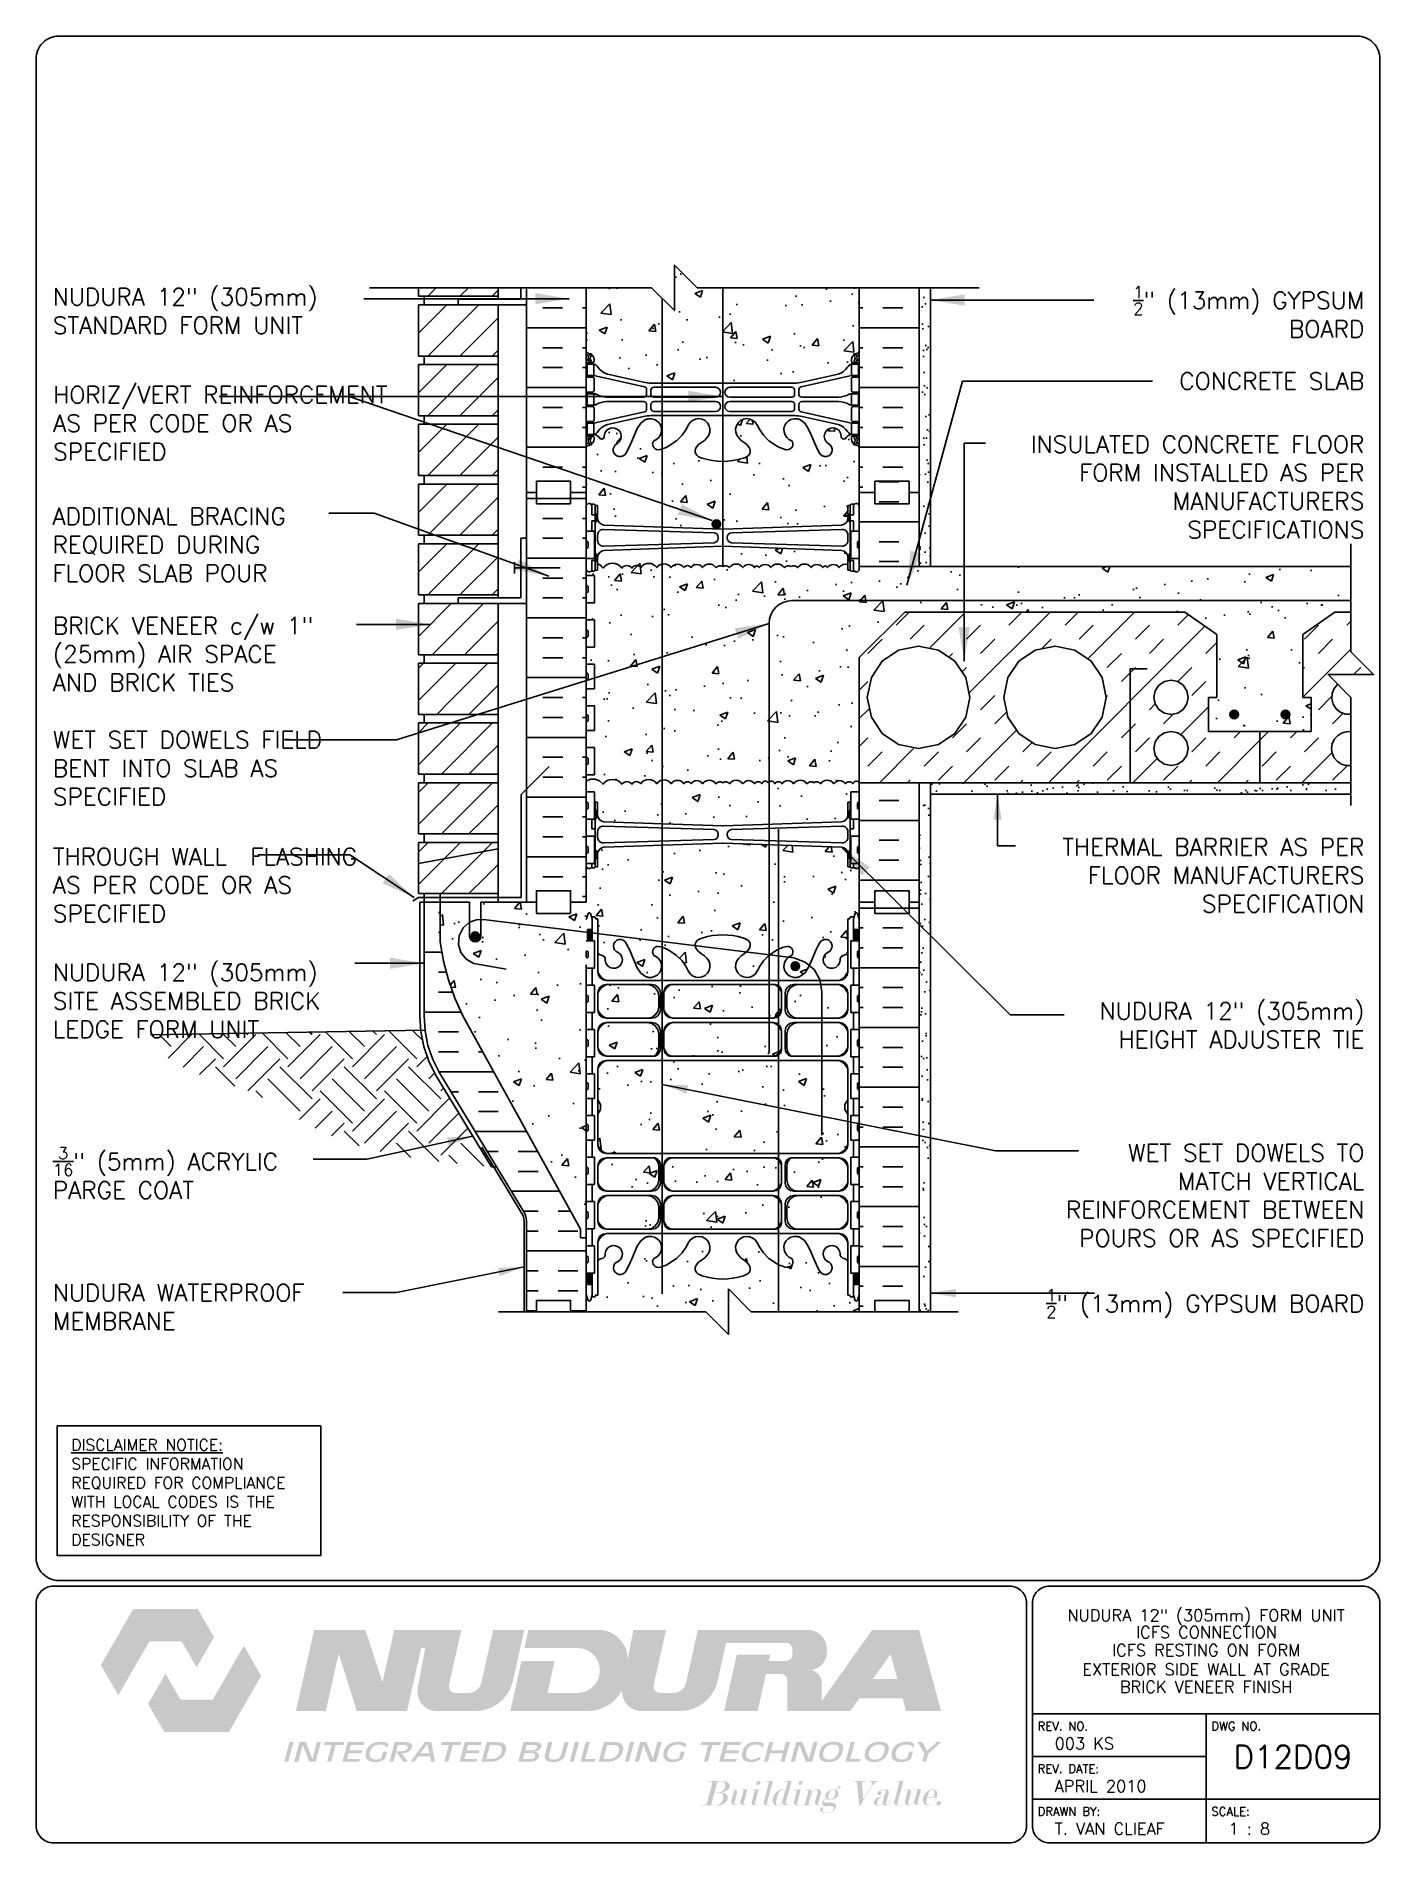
# Paper-space layout 'D12D09' of a CAD drawing. Header units: inches. Extents: x 0.42 to 7.8, y 0.49 to 10.41.
# The model-space entities are those that its viewports show. They can reach past a viewport. Long polylines and large blocks are cut down to what shows.
import ezdxf
from ezdxf.enums import TextEntityAlignment as Align

# ---------------------------------------------------------------- set-up
doc = ezdxf.new("R2010")
doc.units = ezdxf.units.IN
doc.header["$LTSCALE"] = 0.5
doc.header["$MEASUREMENT"] = 0
doc.linetypes.add('DASHED2', pattern=[0.375, 0.25, -0.125])
doc.linetypes.add('HIDDEN2', pattern=[0.1875, 0.125, -0.0625])
for name, color, linetype in [('HATCH', 12, 'Continuous'), ('Hidden2', 12, 'HIDDEN2'), ('line25', 2, 'Continuous'), ('LINE3', 3, 'Continuous'), ('LINE50', 5, 'Continuous'), ('LINE9', 9, 'Continuous'), ('LOGO', 7, 'Continuous'), ('TBK_LINE65', 3, 'Continuous'), ('TBK_TEXT', 4, 'Continuous'), ('TEXT', 4, 'Continuous'), ('Web_Edge', 9, 'Continuous')]:
    doc.layers.add(name, color=color, linetype=linetype)
doc.styles.add('DIM', font='romans.shx', dxfattribs={"width": 0.7})
doc.styles.add('ROMANS', font='romans.shx', dxfattribs={"height": 0.75})
doc.styles.get("Standard").update_dxf_attribs({"font": 'romans.shx', "height": 0.75})
doc.linetypes.add('STEEL', pattern='A,0.5,-0.2,["X",Standard,S=0.1,R=0,X=-0.1,Y=-0.05],-0.1', length=0.8)
doc.dimstyles.new('ext_12', dxfattribs={"dimscale": 12, "dimtxt": 0.09375, "dimasz": 0.09375, "dimexe": 0.09375, "dimexo": 0.0625, "dimgap": 0.0625, "dimtad": 1, "dimdec": 1, "dimzin": 3, "dimdsep": 46, "dimlunit": 4, "dimtxsty": 'DIM', "dimcen": 0.09, "dimdle": 0.09375, "dimclrt": 4, "dimadec": 0, "dimazin": 0, "dimtfac": 1, "dimtdec": 1, "dimtmove": 2, "dimatfit": 3, "dimfxl": 1, "dimfrac": 2, "dimtolj": 1, "dimtzin": 0, "dimarcsym": 0})
doc.dimstyles.new('ext_8', dxfattribs={"dimscale": 8, "dimtxt": 0.09375, "dimasz": 0.09375, "dimexe": 0.09375, "dimexo": 0.0625, "dimgap": 0.0625, "dimtad": 1, "dimdec": 1, "dimzin": 3, "dimdsep": 46, "dimlunit": 4, "dimtxsty": 'DIM', "dimcen": 0.09, "dimdle": 0.09375, "dimclrt": 4, "dimadec": 0, "dimazin": 0, "dimtfac": 1, "dimtdec": 1, "dimtmove": 2, "dimatfit": 3, "dimfxl": 1, "dimfrac": 2, "dimtolj": 1, "dimtzin": 0, "dimarcsym": 0})
pattern_1 = [(37.5, (78.7408, 2.2925), (-0.0314967, 0.963412), [0, -0.76, 0, -0.85, 0, -0.8125]), (7.5, (78.7408, 2.2925), (0.884888, 1.411073), [0, -0.41, 0, -0.685, 0, -0.2625]), (327.5, (78.1258, 2.2925), (1.557071, 0.0028295), [0, -0.25, 0, -0.9, 0, -1.175]), (317.5, (78.1258, 2.2925), (1.503063, 0.438838), [0, -0.125, 0, -0.59, 0, -0.675])]
pattern_2 = [(50, (0, 0), (3.5863, -0.31376), [0.375, -4.125]), (355, (0, 0), (-0.693757, 3.76096), [0.3, -3.3]), (100.4514, (0.299, -0.026), (2.892544, 3.4472), [0.3187, -3.50571]), (46.1842, (0, 1), (5.336207, -0.827596), [0.5625, -6.1875]), (96.6356, (0.4447, 0.931), (4.67331, 4.87059), [0.47805, -5.25857]), (351.1842, (0, 1), (4.67331, 4.87059), [0.45, -4.95]), (21, (0.5, 0.75), (2.984535, -2.013094), [0.375, -4.125]), (326, (0.5, 0.75), (1.216577, 3.62575), [0.3, -3.3]), (71.4514, (0.7487, 0.5822), (4.20111, 1.612656), [0.3187, -3.50571]), (37.5, (0, 0), (0.0607993, 1.6644693), [0, -3.26, 0, -3.35, 0, -3.3125]), (7.5, (0, 0), (1.315348, 1.972059), [0, -1.91, 0, -3.185, 0, -1.2625]), (327.5, (-1.115, 0), (2.669112, -0.1127744), [0, -1.25, 0, -3.9, 0, -5.175]), (317.5, (-1.615, 0), (2.91593, 0.500525), [0, -1.625, 0, -2.59, 0, -3.675])]

psp = doc.layouts.new('D12D09')

# ---------------------------------------------------------------- texts
at = {"layer": 'TBK_TEXT', "color": 7, "style": 'ROMANS'}
for s, p in [('REV. NO.', (5.9215, 1.107)), ('DWG NO.', (6.876, 1.107)), ('REV. DATE:', (5.9215, 0.8726)), ('DRAWN BY:', (5.9215, 0.6382)), ('SCALE:', (6.876, 0.6382))]:
    psp.add_text(s, height=0.04688, dxfattribs=at).set_placement(p)
at = {"layer": 'TEXT', "insert": (0.6134, 2.7065), "char_height": 0.0625, "width": 1.41371, "attachment_point": 1, "style": 'ROMANS'}
psp.add_mtext('{\\Fromans.shx|c1;\\LDISCLAIMER NOTICE:\\l\\PSPECIFIC INFORMATION REQUIRED FOR COMPLIANCE WITH LOCAL CODES IS THE RESPONSIBILITY OF THE DESIGNER}', dxfattribs=at)

msp = doc.modelspace()

# ---------------------------------------------------------------- texts
at = {"layer": 'TEXT', "char_height": 0.75, "style": 'ROMANS'}
for s, insert, width, attachment_point in [('NUDURA 12" (305mm) STANDARD FORM UNIT', (243.487, 88.285), 13.9131, 4), ('\\A1; {\\H0.7x;\\S1/2;}" (13mm) GYPSUM BOARD', (301.123, 88.254), 12.17415, 6), ('HORIZ/VERT REINFORCEMENT AS PER CODE OR AS SPECIFIED', (243.503, 83.356), 16.22436, 4), ('\\A1; {\\H1x;CONCRETE SLAB}', (301.123, 85.208), 12.17415, 6), ('INSULATED CONCRETE FLOOR FORM INSTALLED AS PER MANUFACTURERS SPECIFICATIONS', (301.123, 80.556), 17.62644, 6), ('ADDITIONAL BRACING REQUIRED DURING FLOOR SLAB POUR', (243.473, 78.015), 12.17415, 4), ('BRICK VENEER c/w 1" (25mm) AIR SPACE AND BRICK TIES', (243.489, 73.211), 13.18701, 4), ('WET SET DOWELS FIELD BENT INTO SLAB AS SPECIFIED', (243.489, 68.195), 13.18701, 4), ('THERMAL BARRIER AS PER FLOOR MANUFACTURERS SPECIFICATION', (301.123, 63.484), 17.24655, 6), ('THROUGH WALL  FLASHING AS PER CODE OR AS SPECIFIED', (243.489, 63.057), 14.88549, 4), ('NUDURA 12" (305mm) SITE ASSEMBLED BRICK LEDGE FORM UNIT', (243.489, 57.969), 13.06052, 4), ('NUDURA 12" (305mm) HEIGHT ADJUSTER TIE', (301.123, 56.898), 13.88035, 6), ('\\A1;WET SET DOWELS TO MATCH VERTICAL REINFORCEMENT BETWEEN POURS OR AS SPECIFIED', (301.123, 49.416), 14.54505, 6), ('\\A1;{\\H0.7x;\\S3/16;}" (5mm) ACRYLIC PARGE COAT', (243.489, 50.406), 12.36492, 4), ('{\\H1x;NUDURA WATERPROOF MEMBRANE}', (243.489, 44.518), 13.69006, 4), ('\\A1; {\\H0.7x;\\S1/2;}" (13mm) GYPSUM BOARD', (301.123, 44.665), 14.54505, 6)]:
    msp.add_mtext(s, dxfattribs=dict(at, insert=insert, width=width, attachment_point=attachment_point))

# ---------------------------------------------------------------- blocks, each defined once
blk = doc.blocks.new('TITLEBLOCK-Tag')
at = {"style": 'ROMANS'}
for tag, height, p in [('TITLE_LINE_1', 0.065, (0.927, -0.1328)), ('TITLE_LINE_2', 0.065, (0.9294, -0.2258)), ('CENTRE-LINE-3', 0.065, (0.927, -0.3246)), ('TITLE_LINE_4', 0.065, (0.927, -0.4299)), ('TITLE_LINE_5', 0.065, (0.927, -0.526)), ('DWG', 0.125, (1.4043, -0.9102))]:
    blk.add_attdef(tag, text='', height=height, dxfattribs=at).set_placement(p, align=Align.MIDDLE_CENTER)
for tag, p in [('LATEST_REVISION', (0.0954, -0.8366)), ('REVISION_DATE', (0.0954, -1.071)), ('DRAWN_BY', (0.0954, -1.3053)), ('SCALE', (1.0499, -1.3053))]:
    blk.add_attdef(tag, text='', height=0.065, dxfattribs=at).set_placement(p, align=Align.MIDDLE_LEFT)

# ---------------------------------------------------------------- hatches: boundary and pattern name
at = {"layer": 'HATCH'}
h = msp.add_hatch(dxfattribs=at)
h.set_pattern_fill('AR-CONC', color=256, scale=0.5)
h.set_pattern_definition(pattern_2)
h.paths.add_polyline_path([(278.927, 89.309), (271.802, 89.309), (270.802, 90.309), (270.802, 88.309), (269.802, 89.309), (266.927, 89.309), (266.927, 86.501, 0.088416), (267.073, 86.404), (267.163, 86.404), (267.163, 86.362, -0.249069), (267.273, 86.155), (267.273, 86.088, -0.414214), (267.21, 86.025), (267.163, 86.025), (267.163, 85.955), (267.268, 85.955, -0.168672), (267.454, 85.806, 0.17445), (267.861, 85.51), (269.442, 85.157, 0.054974), (269.769, 85.121), (272.927, 85.121), (276.085, 85.121, 0.054974), (276.412, 85.157), (277.992, 85.51, 0.17445), (278.4, 85.806, -0.168672), (278.586, 85.955), (278.691, 85.955), (278.691, 86.025), (278.643, 86.025, -0.414214), (278.581, 86.088), (278.581, 86.155, -0.249069), (278.691, 86.362), (278.691, 86.404), (278.781, 86.404, 0.088416), (278.927, 86.501)])
h.paths.add_polyline_path([(300.53, 77.059), (278.927, 77.059), (278.927, 76.903), (278.847, 76.823), (278.757, 76.823), (278.727, 76.853), (278.577, 76.853, -0.414214), (278.527, 76.903), (278.427, 76.903), (278.427, 77.154, 0.31555), (278.043, 77.015, 0.520567), (277.533, 77.015, 0.172924), (277.427, 77.09, 0.172924), (277.321, 77.015, 0.520567), (276.811, 77.015, 0.520567), (276.228, 77.015, 0.358767), (275.927, 77.059, 0.358767), (275.626, 77.015, 0.520567), (275.043, 77.015, 0.520567), (274.533, 77.015, 0.172924), (274.427, 77.09, 0.172924), (274.321, 77.015, 0.520567), (273.811, 77.015, 0.520567), (273.228, 77.015, 0.358767), (272.927, 77.059, 0.358767), (272.626, 77.015, 0.520567), (272.043, 77.015, 0.520567), (271.533, 77.015, 0.520567), (271.217, 77.015, 0.520567), (270.658, 77.015, 0.520567), (270.026, 77.015, 0.520567), (269.321, 77.015, 0.520567), (268.932, 76.99, 0.520567), (268.495, 76.99, 0.520567), (267.669, 76.99, 0.147187), (267.427, 77.181), (267.427, 76.903), (267.327, 76.903, -0.414214), (267.277, 76.853), (267.127, 76.853), (267.097, 76.823), (267.007, 76.823), (266.927, 76.903), (266.927, 76.664), (267.292, 76.664), (267.292, 75.464), (266.927, 75.464), (266.927, 74.714), (267.292, 74.714), (267.292, 73.514), (266.927, 73.514), (266.927, 72.764), (267.292, 72.764), (267.292, 71.684), (266.927, 71.684), (266.927, 70.934), (267.292, 70.934), (267.292, 69.854), (266.927, 69.854), (266.927, 69.104), (267.292, 69.104), (267.292, 67.904), (266.927, 67.904), (266.927, 67.623, -0.412831), (267.669, 67.49, -0.520567), (268.495, 67.49, -0.520567), (268.932, 67.49, -0.520567), (269.321, 67.515, -0.520567), (270.026, 67.515, -0.520567), (270.658, 67.515, -0.520567), (271.217, 67.515, -0.520567), (271.533, 67.515, -0.520567), (272.043, 67.515, -0.520567), (272.626, 67.515, -0.358767), (272.927, 67.559, -0.358767), (273.228, 67.515, -0.520567), (273.811, 67.515, -0.520567), (274.321, 67.515, -0.520567), (274.637, 67.515, -0.606632), (274.927, 67.559, -0.606632), (275.217, 67.515, -0.520567), (275.533, 67.515, -0.520567), (276.043, 67.515, -0.520567), (276.626, 67.515, -0.358767), (276.927, 67.559, -0.358767), (277.228, 67.515, -0.520567), (277.811, 67.515, -0.520567), (278.321, 67.515, -0.520567), (278.637, 67.515, -0.606632), (278.927, 67.559), (278.927, 73.059), (280.927, 75.059), (293.236, 75.059), (294.64, 74.069), (294.64, 71.309), (294.28, 71.309), (294.28, 69.809), (296.53, 69.809), (298.78, 69.809), (298.78, 71.309), (298.413, 71.309), (298.42, 71.317), (298.42, 74.069), (299.824, 75.059), (300.53, 75.059)])
h.paths.add_polyline_path([(278.152, 77.763), (272.944, 77.947, 0.020761), (272.927, 77.947, 0.020761), (272.91, 77.947), (267.702, 77.763, 0.390098), (267.427, 77.464), (267.427, 77.181, -0.147187), (267.669, 76.99, -0.520567), (268.495, 76.99, -0.520567), (268.932, 76.99, -0.520567), (269.321, 77.015, -0.520567), (270.026, 77.015, -0.520567), (270.658, 77.015, -0.520567), (271.217, 77.015, -0.520567), (271.533, 77.015, -0.520567), (272.043, 77.015, -0.520567), (272.626, 77.015, -0.358767), (272.927, 77.059, -0.358767), (273.228, 77.015, -0.520567), (273.811, 77.015, -0.520567), (274.321, 77.015, -0.172924), (274.427, 77.09, -0.172924), (274.533, 77.015, -0.520567), (275.043, 77.015, -0.520567), (275.626, 77.015, -0.358767), (275.927, 77.059, -0.358767), (276.228, 77.015, -0.520567), (276.811, 77.015, -0.520567), (277.321, 77.015, -0.172924), (277.427, 77.09, -0.172924), (277.533, 77.015, -0.520567), (278.043, 77.015, -0.31555), (278.427, 77.154), (278.427, 77.464, 0.390098)])
edge = h.paths.add_edge_path()
edge.add_arc((278.581, 81.948), 0.5, 46.21089, 66.42182)
edge.add_line((278.781, 82.406), (278.691, 82.406))
edge.add_line((278.691, 82.406), (278.691, 82.448))
edge.add_arc((278.831, 82.655), 0.25, 180, 235.9442, ccw=False)
edge.add_line((278.581, 82.655), (278.581, 82.723))
edge.add_arc((278.643, 82.723), 0.0625, 90, 180, ccw=False)
edge.add_line((278.643, 82.785), (278.691, 82.785))
edge.add_line((278.691, 82.785), (278.691, 82.855))
edge.add_line((278.691, 82.855), (278.586, 82.855))
edge.add_arc((278.623, 82.506), 0.352, 96.12908, 141.53314)
edge.add_arc((278.246, 82.774), 0.113, 167.81557, 334.05694, ccw=False)
edge.add_arc((277.761, 82.779), 0.375, 2.92371, 239.86753)
edge.add_arc((277.441, 82.185), 0.3, -152.40303, 63.94252, ccw=False)
edge.add_spline(control_points=[(277.175, 82.046), (277.124, 82.146), (277.072, 82.245), (277.023, 82.349)], knot_values=[0, 0, 0, 0, 0.34597, 0.34597, 0.34597, 0.34597], degree=3, periodic=0)
edge.add_spline(control_points=[(277.023, 82.349), (277.02, 82.354), (277.018, 82.358), (277.016, 82.363)], knot_values=[0.34597, 0.34597, 0.34597, 0.34597, 0.360788, 0.360788, 0.360788, 0.360788], degree=3, periodic=0)
edge.add_spline(control_points=[(276.983, 82.433), (276.994, 82.409), (277.005, 82.386), (277.016, 82.363)], knot_values=[0.360788, 0.360788, 0.360788, 0.360788, 0.437344, 0.437344, 0.437344, 0.437344], degree=3, periodic=0)
edge.add_spline(control_points=[(276.983, 82.433), (276.982, 82.436), (276.98, 82.439), (276.979, 82.443)], knot_values=[0.437344, 0.437344, 0.437344, 0.437344, 0.447744, 0.447744, 0.447744, 0.447744], degree=3, periodic=0)
edge.add_spline(control_points=[(276.979, 82.443), (276.973, 82.456), (276.967, 82.469), (276.961, 82.483)], knot_values=[0.447744, 0.447744, 0.447744, 0.447744, 0.490718, 0.490718, 0.490718, 0.490718], degree=3, periodic=0)
edge.add_spline(control_points=[(276.961, 82.483), (276.949, 82.51), (276.937, 82.537), (276.925, 82.565)], knot_values=[0.490718, 0.490718, 0.490718, 0.490718, 0.576203, 0.576203, 0.576203, 0.576203], degree=3, periodic=0)
edge.add_spline(control_points=[(276.925, 82.566), (276.924, 82.567), (276.873, 82.69), (276.824, 82.822), (276.77, 82.948)], knot_values=[0.577159, 0.577159, 0.577159, 0.577159, 0.579211, 0.954737, 0.954737, 0.954737, 0.954737], degree=3, periodic=0)
edge.add_spline(control_points=[(276.77, 82.948), (276.77, 82.948), (276.77, 82.948), (276.77, 82.949)], knot_values=[0.954737, 0.954737, 0.954737, 0.954737, 0.955512, 0.955512, 0.955512, 0.955512], degree=3, periodic=0)
edge.add_spline(control_points=[(276.77, 82.949), (276.762, 82.967), (276.754, 82.985), (276.746, 83.003)], knot_values=[0.955512, 0.955512, 0.955512, 0.955512, 1.009728, 1.009728, 1.009728, 1.009728], degree=3, periodic=0)
edge.add_spline(control_points=[(276.746, 83.003), (276.741, 83.014), (276.736, 83.026), (276.73, 83.037)], knot_values=[1.009728, 1.009728, 1.009728, 1.009728, 1.04473, 1.04473, 1.04473, 1.04473], degree=3, periodic=0)
edge.add_spline(control_points=[(276.73, 83.037), (276.728, 83.042), (276.726, 83.046), (276.724, 83.051)], knot_values=[1.04473, 1.04473, 1.04473, 1.04473, 1.058968, 1.058968, 1.058968, 1.058968], degree=3, periodic=0)
edge.add_spline(control_points=[(276.724, 83.051), (276.722, 83.055), (276.72, 83.059), (276.718, 83.063)], knot_values=[1.058968, 1.058968, 1.058968, 1.058968, 1.071544, 1.071544, 1.071544, 1.071544], degree=3, periodic=0)
edge.add_spline(control_points=[(276.718, 83.063), (276.711, 83.078), (276.704, 83.092), (276.697, 83.106)], knot_values=[1.071544, 1.071544, 1.071544, 1.071544, 1.116334, 1.116334, 1.116334, 1.116334], degree=3, periodic=0)
edge.add_spline(control_points=[(276.697, 83.106), (276.684, 83.131), (276.671, 83.155), (276.658, 83.178)], knot_values=[1.116334, 1.116334, 1.116334, 1.116334, 1.194454, 1.194454, 1.194454, 1.194454], degree=3, periodic=0)
edge.add_spline(control_points=[(276.658, 83.178), (276.658, 83.178), (276.657, 83.179), (276.657, 83.179)], knot_values=[1.194454, 1.194454, 1.194454, 1.194454, 1.195838, 1.195838, 1.195838, 1.195838], degree=3, periodic=0)
edge.add_spline(control_points=[(276.657, 83.179), (276.656, 83.181), (276.655, 83.183), (276.654, 83.185)], knot_values=[1.195838, 1.195838, 1.195838, 1.195838, 1.201718, 1.201718, 1.201718, 1.201718], degree=3, periodic=0)
edge.add_spline(control_points=[(276.654, 83.185), (276.65, 83.191), (276.646, 83.198), (276.642, 83.205)], knot_values=[1.201718, 1.201718, 1.201718, 1.201718, 1.224906, 1.224906, 1.224906, 1.224906], degree=3, periodic=0)
edge.add_spline(control_points=[(276.642, 83.205), (276.64, 83.208), (276.638, 83.212), (276.636, 83.215)], knot_values=[1.224906, 1.224906, 1.224906, 1.224906, 1.236433, 1.236433, 1.236433, 1.236433], degree=3, periodic=0)
edge.add_spline(control_points=[(276.636, 83.215), (276.634, 83.218), (276.633, 83.22), (276.631, 83.223)], knot_values=[1.236433, 1.236433, 1.236433, 1.236433, 1.24523, 1.24523, 1.24523, 1.24523], degree=3, periodic=0)
edge.add_spline(control_points=[(276.631, 83.223), (276.624, 83.234), (276.618, 83.244), (276.611, 83.254)], knot_values=[1.24523, 1.24523, 1.24523, 1.24523, 1.282554, 1.282554, 1.282554, 1.282554], degree=3, periodic=0)
edge.add_spline(control_points=[(276.611, 83.254), (276.602, 83.267), (276.594, 83.279), (276.585, 83.291)], knot_values=[1.282554, 1.282554, 1.282554, 1.282554, 1.32726, 1.32726, 1.32726, 1.32726], degree=3, periodic=0)
edge.add_spline(control_points=[(276.585, 83.291), (276.585, 83.292), (276.584, 83.292), (276.584, 83.293)], knot_values=[1.32726, 1.32726, 1.32726, 1.32726, 1.329675, 1.329675, 1.329675, 1.329675], degree=3, periodic=0)
edge.add_spline(control_points=[(276.584, 83.293), (276.582, 83.296), (276.58, 83.298), (276.578, 83.301)], knot_values=[1.329675, 1.329675, 1.329675, 1.329675, 1.339567, 1.339567, 1.339567, 1.339567], degree=3, periodic=0)
edge.add_spline(control_points=[(276.578, 83.301), (276.576, 83.303), (276.575, 83.305), (276.573, 83.307)], knot_values=[1.339567, 1.339567, 1.339567, 1.339567, 1.348173, 1.348173, 1.348173, 1.348173], degree=3, periodic=0)
edge.add_spline(control_points=[(276.573, 83.307), (276.571, 83.31), (276.569, 83.312), (276.567, 83.315)], knot_values=[1.348173, 1.348173, 1.348173, 1.348173, 1.357349, 1.357349, 1.357349, 1.357349], degree=3, periodic=0)
edge.add_spline(control_points=[(276.567, 83.315), (276.567, 83.316), (276.566, 83.317), (276.565, 83.318)], knot_values=[1.357349, 1.357349, 1.357349, 1.357349, 1.361852, 1.361852, 1.361852, 1.361852], degree=3, periodic=0)
edge.add_spline(control_points=[(276.565, 83.318), (276.558, 83.326), (276.552, 83.334), (276.545, 83.342)], knot_values=[1.361852, 1.361852, 1.361852, 1.361852, 1.393854, 1.393854, 1.393854, 1.393854], degree=3, periodic=0)
edge.add_spline(control_points=[(276.545, 83.342), (276.535, 83.354), (276.525, 83.365), (276.514, 83.377)], knot_values=[1.393854, 1.393854, 1.393854, 1.393854, 1.442301, 1.442301, 1.442301, 1.442301], degree=3, periodic=0)
edge.add_spline(control_points=[(276.514, 83.377), (276.514, 83.377), (276.513, 83.377), (276.513, 83.378)], knot_values=[1.442301, 1.442301, 1.442301, 1.442301, 1.444102, 1.444102, 1.444102, 1.444102], degree=3, periodic=0)
edge.add_spline(control_points=[(276.513, 83.378), (276.511, 83.379), (276.51, 83.381), (276.508, 83.383)], knot_values=[1.444102, 1.444102, 1.444102, 1.444102, 1.451471, 1.451471, 1.451471, 1.451471], degree=3, periodic=0)
edge.add_spline(control_points=[(276.508, 83.383), (276.505, 83.385), (276.503, 83.388), (276.5, 83.391)], knot_values=[1.451471, 1.451471, 1.451471, 1.451471, 1.463369, 1.463369, 1.463369, 1.463369], degree=3, periodic=0)
edge.add_spline(control_points=[(276.5, 83.391), (276.498, 83.393), (276.496, 83.394), (276.494, 83.396)], knot_values=[1.463369, 1.463369, 1.463369, 1.463369, 1.471772, 1.471772, 1.471772, 1.471772], degree=3, periodic=0)
edge.add_spline(control_points=[(276.494, 83.396), (276.493, 83.397), (276.492, 83.398), (276.491, 83.4)], knot_values=[1.471772, 1.471772, 1.471772, 1.471772, 1.476891, 1.476891, 1.476891, 1.476891], degree=3, periodic=0)
edge.add_spline(control_points=[(276.491, 83.4), (276.485, 83.406), (276.478, 83.412), (276.471, 83.418)], knot_values=[1.476891, 1.476891, 1.476891, 1.476891, 1.505342, 1.505342, 1.505342, 1.505342], degree=3, periodic=0)
edge.add_spline(control_points=[(276.471, 83.418), (276.459, 83.428), (276.447, 83.438), (276.434, 83.448)], knot_values=[1.505342, 1.505342, 1.505342, 1.505342, 1.557403, 1.557403, 1.557403, 1.557403], degree=3, periodic=0)
edge.add_spline(control_points=[(276.434, 83.448), (276.434, 83.448), (276.433, 83.448), (276.433, 83.449)], knot_values=[1.557403, 1.557403, 1.557403, 1.557403, 1.558579, 1.558579, 1.558579, 1.558579], degree=3, periodic=0)
edge.add_spline(control_points=[(276.433, 83.449), (276.432, 83.449), (276.431, 83.45), (276.429, 83.451)], knot_values=[1.558579, 1.558579, 1.558579, 1.558579, 1.563383, 1.563383, 1.563383, 1.563383], degree=3, periodic=0)
edge.add_spline(control_points=[(276.429, 83.451), (276.426, 83.454), (276.422, 83.457), (276.418, 83.459)], knot_values=[1.563383, 1.563383, 1.563383, 1.563383, 1.578575, 1.578575, 1.578575, 1.578575], degree=3, periodic=0)
edge.add_spline(control_points=[(276.418, 83.459), (276.416, 83.461), (276.414, 83.462), (276.412, 83.463)], knot_values=[1.578575, 1.578575, 1.578575, 1.578575, 1.58623, 1.58623, 1.58623, 1.58623], degree=3, periodic=0)
edge.add_spline(control_points=[(276.412, 83.463), (276.411, 83.464), (276.409, 83.465), (276.408, 83.466)], knot_values=[1.58623, 1.58623, 1.58623, 1.58623, 1.591982, 1.591982, 1.591982, 1.591982], degree=3, periodic=0)
edge.add_spline(control_points=[(276.408, 83.466), (276.401, 83.47), (276.395, 83.475), (276.388, 83.478)], knot_values=[1.591982, 1.591982, 1.591982, 1.591982, 1.616944, 1.616944, 1.616944, 1.616944], degree=3, periodic=0)
edge.add_spline(control_points=[(276.388, 83.478), (276.379, 83.484), (276.369, 83.49), (276.359, 83.495)], knot_values=[1.616944, 1.616944, 1.616944, 1.616944, 1.653092, 1.653092, 1.653092, 1.653092], degree=3, periodic=0)
edge.add_spline(control_points=[(276.359, 83.495), (276.359, 83.495), (276.358, 83.495), (276.358, 83.495)], knot_values=[1.653092, 1.653092, 1.653092, 1.653092, 1.654552, 1.654552, 1.654552, 1.654552], degree=3, periodic=0)
edge.add_spline(control_points=[(276.358, 83.495), (276.356, 83.496), (276.355, 83.497), (276.353, 83.498)], knot_values=[1.654552, 1.654552, 1.654552, 1.654552, 1.660465, 1.660465, 1.660465, 1.660465], degree=3, periodic=0)
edge.add_spline(control_points=[(276.353, 83.498), (276.351, 83.499), (276.348, 83.5), (276.346, 83.501)], knot_values=[1.660465, 1.660465, 1.660465, 1.660465, 1.669272, 1.669272, 1.669272, 1.669272], degree=3, periodic=0)
edge.add_spline(control_points=[(276.346, 83.501), (276.344, 83.502), (276.342, 83.503), (276.34, 83.504)], knot_values=[1.669272, 1.669272, 1.669272, 1.669272, 1.676208, 1.676208, 1.676208, 1.676208], degree=3, periodic=0)
edge.add_spline(control_points=[(276.34, 83.504), (276.339, 83.505), (276.338, 83.505), (276.336, 83.506)], knot_values=[1.676208, 1.676208, 1.676208, 1.676208, 1.680166, 1.680166, 1.680166, 1.680166], degree=3, periodic=0)
edge.add_spline(control_points=[(276.336, 83.506), (276.33, 83.509), (276.323, 83.512), (276.316, 83.514)], knot_values=[1.680166, 1.680166, 1.680166, 1.680166, 1.703896, 1.703896, 1.703896, 1.703896], degree=3, periodic=0)
edge.add_spline(control_points=[(276.316, 83.514), (276.311, 83.516), (276.306, 83.518), (276.301, 83.52)], knot_values=[1.703896, 1.703896, 1.703896, 1.703896, 1.721529, 1.721529, 1.721529, 1.721529], degree=3, periodic=0)
edge.add_spline(control_points=[(276.301, 83.52), (276.3, 83.521), (276.299, 83.521), (276.298, 83.521)], knot_values=[1.721529, 1.721529, 1.721529, 1.721529, 1.724791, 1.724791, 1.724791, 1.724791], degree=3, periodic=0)
edge.add_spline(control_points=[(276.298, 83.521), (276.296, 83.522), (276.295, 83.522), (276.293, 83.523)], knot_values=[1.724791, 1.724791, 1.724791, 1.724791, 1.730028, 1.730028, 1.730028, 1.730028], degree=3, periodic=0)
edge.add_spline(control_points=[(276.293, 83.523), (276.291, 83.524), (276.288, 83.524), (276.286, 83.525)], knot_values=[1.730028, 1.730028, 1.730028, 1.730028, 1.737704, 1.737704, 1.737704, 1.737704], degree=3, periodic=0)
edge.add_spline(control_points=[(276.286, 83.525), (276.284, 83.526), (276.283, 83.526), (276.281, 83.527)], knot_values=[1.737704, 1.737704, 1.737704, 1.737704, 1.743706, 1.743706, 1.743706, 1.743706], degree=3, periodic=0)
edge.add_spline(control_points=[(276.281, 83.527), (276.28, 83.527), (276.28, 83.527), (276.279, 83.527)], knot_values=[1.743706, 1.743706, 1.743706, 1.743706, 1.745159, 1.745159, 1.745159, 1.745159], degree=3, periodic=0)
edge.add_spline(control_points=[(276.279, 83.527), (276.269, 83.531), (276.258, 83.534), (276.247, 83.537)], knot_values=[1.745159, 1.745159, 1.745159, 1.745159, 1.78039, 1.78039, 1.78039, 1.78039], degree=3, periodic=0)
edge.add_spline(control_points=[(276.247, 83.537), (276.239, 83.539), (276.231, 83.541), (276.223, 83.543)], knot_values=[1.78039, 1.78039, 1.78039, 1.78039, 1.805695, 1.805695, 1.805695, 1.805695], degree=3, periodic=0)
edge.add_spline(control_points=[(276.223, 83.543), (276.222, 83.543), (276.221, 83.543), (276.22, 83.543)], knot_values=[1.805695, 1.805695, 1.805695, 1.805695, 1.809522, 1.809522, 1.809522, 1.809522], degree=3, periodic=0)
edge.add_spline(control_points=[(276.22, 83.543), (276.217, 83.544), (276.215, 83.544), (276.213, 83.545)], knot_values=[1.809522, 1.809522, 1.809522, 1.809522, 1.816867, 1.816867, 1.816867, 1.816867], degree=3, periodic=0)
edge.add_spline(control_points=[(276.213, 83.545), (276.21, 83.545), (276.208, 83.546), (276.205, 83.546)], knot_values=[1.816867, 1.816867, 1.816867, 1.816867, 1.824512, 1.824512, 1.824512, 1.824512], degree=3, periodic=0)
edge.add_spline(control_points=[(276.205, 83.546), (276.202, 83.547), (276.2, 83.548), (276.197, 83.548)], knot_values=[1.824512, 1.824512, 1.824512, 1.824512, 1.832952, 1.832952, 1.832952, 1.832952], degree=3, periodic=0)
edge.add_spline(control_points=[(276.197, 83.548), (276.196, 83.548), (276.196, 83.548), (276.195, 83.548)], knot_values=[1.832952, 1.832952, 1.832952, 1.832952, 1.834959, 1.834959, 1.834959, 1.834959], degree=3, periodic=0)
edge.add_spline(control_points=[(276.195, 83.548), (276.182, 83.551), (276.169, 83.553), (276.155, 83.555)], knot_values=[1.834959, 1.834959, 1.834959, 1.834959, 1.875321, 1.875321, 1.875321, 1.875321], degree=3, periodic=0)
edge.add_arc((276.114, 83.057), 0.5, 85.29258, 251.79367)
edge.add_arc((275.768, 82.432), 0.242, -89.96682, 38.23271, ccw=False)
edge.add_spline(control_points=[(275.751, 82.19), (275.757, 82.19), (275.762, 82.19), (275.768, 82.19)], knot_values=[0.038125, 0.038125, 0.038125, 0.038125, 0.051173, 0.051173, 0.051173, 0.051173], degree=3, periodic=0)
edge.add_spline(control_points=[(275.743, 82.191), (275.743, 82.191), (275.744, 82.191), (275.744, 82.191)], knot_values=[0.055936, 0.055936, 0.055936, 0.055936, 0.057022, 0.057022, 0.057022, 0.057022], degree=3, periodic=0)
edge.add_spline(control_points=[(275.716, 82.193), (275.723, 82.193), (275.729, 82.192), (275.735, 82.191)], knot_values=[0.062888, 0.062888, 0.062888, 0.062888, 0.075602, 0.075602, 0.075602, 0.075602], degree=3, periodic=0)
edge.add_spline(control_points=[(275.696, 82.197), (275.703, 82.195), (275.71, 82.194), (275.716, 82.193)], knot_values=[0.075602, 0.075602, 0.075602, 0.075602, 0.08907, 0.08907, 0.08907, 0.08907], degree=3, periodic=0)
edge.add_spline(control_points=[(275.689, 82.198), (275.691, 82.198), (275.693, 82.197), (275.694, 82.197)], knot_values=[0.090235, 0.090235, 0.090235, 0.090235, 0.093926, 0.093926, 0.093926, 0.093926], degree=3, periodic=0)
edge.add_spline(control_points=[(275.656, 82.205), (275.664, 82.204), (275.671, 82.202), (275.677, 82.2)], knot_values=[0.101191, 0.101191, 0.101191, 0.101191, 0.114375, 0.114375, 0.114375, 0.114375], degree=3, periodic=0)
edge.add_spline(control_points=[(275.613, 82.217), (275.628, 82.213), (275.642, 82.209), (275.656, 82.205)], knot_values=[0.114375, 0.114375, 0.114375, 0.114375, 0.140317, 0.140317, 0.140317, 0.140317], degree=3, periodic=0)
edge.add_spline(control_points=[(275.597, 82.222), (275.601, 82.221), (275.606, 82.22), (275.61, 82.219)], knot_values=[0.142607, 0.142607, 0.142607, 0.142607, 0.149774, 0.149774, 0.149774, 0.149774], degree=3, periodic=0)
edge.add_spline(control_points=[(275.594, 82.223), (275.595, 82.223), (275.596, 82.223), (275.597, 82.222)], knot_values=[0.149774, 0.149774, 0.149774, 0.149774, 0.151527, 0.151527, 0.151527, 0.151527], degree=3, periodic=0)
edge.add_spline(control_points=[(275.577, 82.229), (275.581, 82.228), (275.585, 82.227), (275.589, 82.225)], knot_values=[0.154546, 0.154546, 0.154546, 0.154546, 0.161679, 0.161679, 0.161679, 0.161679], degree=3, periodic=0)
edge.add_spline(control_points=[(275.572, 82.231), (275.557, 82.236), (275.541, 82.242), (275.526, 82.248)], knot_values=[0.16415, 0.16415, 0.16415, 0.16415, 0.190624, 0.190624, 0.190624, 0.190624], degree=3, periodic=0)
edge.add_spline(control_points=[(275.526, 82.248), (275.495, 82.26), (275.464, 82.274), (275.433, 82.288)], knot_values=[0.190624, 0.190624, 0.190624, 0.190624, 0.242052, 0.242052, 0.242052, 0.242052], degree=3, periodic=0)
edge.add_spline(control_points=[(275.433, 82.288), (275.43, 82.29), (275.427, 82.291), (275.424, 82.292)], knot_values=[0.242052, 0.242052, 0.242052, 0.242052, 0.246832, 0.246832, 0.246832, 0.246832], degree=3, periodic=0)
edge.add_spline(control_points=[(275.424, 82.292), (275.415, 82.296), (275.406, 82.301), (275.398, 82.305)], knot_values=[0.246832, 0.246832, 0.246832, 0.246832, 0.261338, 0.261338, 0.261338, 0.261338], degree=3, periodic=0)
edge.add_spline(control_points=[(275.381, 82.313), (275.384, 82.311), (275.388, 82.31), (275.391, 82.308)], knot_values=[0.264926, 0.264926, 0.264926, 0.264926, 0.270596, 0.270596, 0.270596, 0.270596], degree=3, periodic=0)
edge.add_spline(control_points=[(275.357, 82.325), (275.365, 82.321), (275.373, 82.317), (275.381, 82.313)], knot_values=[0.270596, 0.270596, 0.270596, 0.270596, 0.283779, 0.283779, 0.283779, 0.283779], degree=3, periodic=0)
edge.add_spline(control_points=[(275.349, 82.329), (275.33, 82.339), (275.301, 82.354), (275.273, 82.37), (275.264, 82.375)], knot_values=[0.288263, 0.288263, 0.288263, 0.288263, 0.320663, 0.337943, 0.337943, 0.337943, 0.337943], degree=3, periodic=0)
edge.add_spline(control_points=[(275.264, 82.375), (275.233, 82.393), (275.203, 82.41), (275.175, 82.428)], knot_values=[0.337943, 0.337943, 0.337943, 0.337943, 0.393378, 0.393378, 0.393378, 0.393378], degree=3, periodic=0)
edge.add_spline(control_points=[(275.175, 82.428), (275.172, 82.429), (275.17, 82.431), (275.168, 82.432)], knot_values=[0.393378, 0.393378, 0.393378, 0.393378, 0.398004, 0.398004, 0.398004, 0.398004], degree=3, periodic=0)
edge.add_spline(control_points=[(275.168, 82.432), (275.16, 82.437), (275.152, 82.442), (275.145, 82.447)], knot_values=[0.398004, 0.398004, 0.398004, 0.398004, 0.413203, 0.413203, 0.413203, 0.413203], degree=3, periodic=0)
edge.add_spline(control_points=[(275.13, 82.456), (275.134, 82.454), (275.137, 82.452), (275.14, 82.45)], knot_values=[0.416132, 0.416132, 0.416132, 0.416132, 0.422647, 0.422647, 0.422647, 0.422647], degree=3, periodic=0)
edge.add_spline(control_points=[(275.111, 82.469), (275.118, 82.465), (275.124, 82.46), (275.13, 82.456)], knot_values=[0.422647, 0.422647, 0.422647, 0.422647, 0.435728, 0.435728, 0.435728, 0.435728], degree=3, periodic=0)
edge.add_spline(control_points=[(275.104, 82.474), (275.081, 82.489), (275.059, 82.505), (275.038, 82.521)], knot_values=[0.440539, 0.440539, 0.440539, 0.440539, 0.48854, 0.48854, 0.48854, 0.48854], degree=3, periodic=0)
edge.add_spline(control_points=[(275.038, 82.521), (275.012, 82.54), (274.988, 82.558), (274.965, 82.577)], knot_values=[0.48854, 0.48854, 0.48854, 0.48854, 0.545116, 0.545116, 0.545116, 0.545116], degree=3, periodic=0)
edge.add_spline(control_points=[(274.941, 82.597), (274.947, 82.592), (274.953, 82.587), (274.959, 82.582)], knot_values=[0.549648, 0.549648, 0.549648, 0.549648, 0.565156, 0.565156, 0.565156, 0.565156], degree=3, periodic=0)
edge.add_spline(control_points=[(274.929, 82.607), (274.932, 82.604), (274.935, 82.602), (274.938, 82.6)], knot_values=[0.567329, 0.567329, 0.567329, 0.567329, 0.574632, 0.574632, 0.574632, 0.574632], degree=3, periodic=0)
edge.add_spline(control_points=[(274.915, 82.62), (274.919, 82.616), (274.924, 82.611), (274.929, 82.607)], knot_values=[0.574632, 0.574632, 0.574632, 0.574632, 0.587463, 0.587463, 0.587463, 0.587463], degree=3, periodic=0)
edge.add_spline(control_points=[(274.909, 82.625), (274.891, 82.641), (274.874, 82.656), (274.857, 82.672)], knot_values=[0.592393, 0.592393, 0.592393, 0.592393, 0.639328, 0.639328, 0.639328, 0.639328], degree=3, periodic=0)
edge.add_spline(control_points=[(274.857, 82.672), (274.837, 82.692), (274.817, 82.711), (274.799, 82.731)], knot_values=[0.639328, 0.639328, 0.639328, 0.639328, 0.696873, 0.696873, 0.696873, 0.696873], degree=3, periodic=0)
edge.add_spline(control_points=[(274.78, 82.752), (274.784, 82.746), (274.789, 82.741), (274.795, 82.736)], knot_values=[0.701312, 0.701312, 0.701312, 0.701312, 0.717108, 0.717108, 0.717108, 0.717108], degree=3, periodic=0)
edge.add_spline(control_points=[(274.771, 82.761), (274.773, 82.759), (274.776, 82.756), (274.778, 82.753)], knot_values=[0.718521, 0.718521, 0.718521, 0.718521, 0.726624, 0.726624, 0.726624, 0.726624], degree=3, periodic=0)
edge.add_spline(control_points=[(274.759, 82.774), (274.763, 82.77), (274.767, 82.766), (274.771, 82.761)], knot_values=[0.726624, 0.726624, 0.726624, 0.726624, 0.739126, 0.739126, 0.739126, 0.739126], degree=3, periodic=0)
edge.add_spline(control_points=[(274.755, 82.779), (274.741, 82.795), (274.728, 82.81), (274.715, 82.826)], knot_values=[0.744151, 0.744151, 0.744151, 0.744151, 0.789856, 0.789856, 0.789856, 0.789856], degree=3, periodic=0)
edge.add_spline(control_points=[(274.715, 82.826), (274.699, 82.846), (274.683, 82.866), (274.669, 82.886)], knot_values=[0.789856, 0.789856, 0.789856, 0.789856, 0.848458, 0.848458, 0.848458, 0.848458], degree=3, periodic=0)
edge.add_spline(control_points=[(274.653, 82.907), (274.657, 82.901), (274.661, 82.896), (274.665, 82.89)], knot_values=[0.85285, 0.85285, 0.85285, 0.85285, 0.869019, 0.869019, 0.869019, 0.869019], degree=3, periodic=0)
edge.add_spline(control_points=[(274.64, 82.926), (274.644, 82.92), (274.648, 82.914), (274.653, 82.907)], knot_values=[0.869703, 0.869703, 0.869703, 0.869703, 0.88752, 0.88752, 0.88752, 0.88752], degree=3, periodic=0)
edge.add_spline(control_points=[(274.612, 82.966), (274.621, 82.952), (274.63, 82.939), (274.64, 82.926)], knot_values=[0.88752, 0.88752, 0.88752, 0.88752, 0.927063, 0.927063, 0.927063, 0.927063], degree=3, periodic=0)
edge.add_spline(control_points=[(274.544, 83.077), (274.565, 83.04), (274.588, 83.003), (274.612, 82.966)], knot_values=[0.927066, 0.927066, 0.927066, 0.927066, 1.038628, 1.038628, 1.038628, 1.038628], degree=3, periodic=0)
edge.add_spline(control_points=[(274.518, 83.123), (274.526, 83.108), (274.535, 83.093), (274.544, 83.077)], knot_values=[1.038752, 1.038752, 1.038752, 1.038752, 1.085953, 1.085953, 1.085953, 1.085953], degree=3, periodic=0)
edge.add_spline(control_points=[(274.512, 83.133), (274.514, 83.13), (274.516, 83.127), (274.518, 83.123)], knot_values=[1.085953, 1.085953, 1.085953, 1.085953, 1.0964, 1.0964, 1.0964, 1.0964], degree=3, periodic=0)
edge.add_spline(control_points=[(274.512, 83.133), (274.51, 83.138), (274.507, 83.143), (274.505, 83.147)], knot_values=[1.0964, 1.0964, 1.0964, 1.0964, 1.110374, 1.110374, 1.110374, 1.110374], degree=3, periodic=0)
edge.add_spline(control_points=[(274.505, 83.147), (274.501, 83.155), (274.497, 83.162), (274.493, 83.17)], knot_values=[1.110374, 1.110374, 1.110374, 1.110374, 1.134043, 1.134043, 1.134043, 1.134043], degree=3, periodic=0)
edge.add_spline(control_points=[(274.489, 83.177), (274.473, 83.207), (274.458, 83.237), (274.443, 83.267)], knot_values=[1.141628, 1.141628, 1.141628, 1.141628, 1.237398, 1.237398, 1.237398, 1.237398], degree=3, periodic=0)
edge.add_arc((273.989, 83.057), 0.5, 24.81899, 224.18751)
edge.add_spline(control_points=[(273.631, 82.708), (273.739, 82.545), (274.098, 82.455), (274.175, 81.959), (273.627, 81.723), (273.223, 81.695), (272.927, 81.674)], knot_values=[0.229407, 0.229407, 0.229407, 0.229407, 0.844432, 1.128849, 1.464331, 2.389004, 2.389004, 2.389004, 2.389004], degree=3, periodic=0)
edge.add_spline(control_points=[(272.927, 81.674), (272.631, 81.695), (272.227, 81.723), (271.679, 81.959), (271.755, 82.455), (272.115, 82.545), (272.223, 82.708)], knot_values=[0.229407, 0.229407, 0.229407, 0.229407, 1.15408, 1.489562, 1.773979, 2.389004, 2.389004, 2.389004, 2.389004], degree=3, periodic=0)
edge.add_arc((271.864, 83.057), 0.5, 315.81249, 515.18101)
edge.add_spline(control_points=[(271.411, 83.267), (271.396, 83.237), (271.381, 83.207), (271.365, 83.177)], knot_values=[1.141628, 1.141628, 1.141628, 1.141628, 1.237398, 1.237398, 1.237398, 1.237398], degree=3, periodic=0)
edge.add_spline(control_points=[(271.365, 83.177), (271.364, 83.175), (271.362, 83.172), (271.361, 83.17)], knot_values=[1.134043, 1.134043, 1.134043, 1.134043, 1.141628, 1.141628, 1.141628, 1.141628], degree=3, periodic=0)
edge.add_spline(control_points=[(271.361, 83.17), (271.357, 83.162), (271.353, 83.155), (271.349, 83.147)], knot_values=[1.110374, 1.110374, 1.110374, 1.110374, 1.134043, 1.134043, 1.134043, 1.134043], degree=3, periodic=0)
edge.add_spline(control_points=[(271.349, 83.147), (271.347, 83.143), (271.344, 83.138), (271.342, 83.133)], knot_values=[1.0964, 1.0964, 1.0964, 1.0964, 1.110374, 1.110374, 1.110374, 1.110374], degree=3, periodic=0)
edge.add_spline(control_points=[(271.34, 83.129), (271.334, 83.12), (271.329, 83.11), (271.324, 83.101)], knot_values=[1.062545, 1.062545, 1.062545, 1.062545, 1.092232, 1.092232, 1.092232, 1.092232], degree=3, periodic=0)
edge.add_spline(control_points=[(271.318, 83.091), (271.3, 83.058), (271.28, 83.025), (271.258, 82.992)], knot_values=[0.95312, 0.95312, 0.95312, 0.95312, 1.052993, 1.052993, 1.052993, 1.052993], degree=3, periodic=0)
edge.add_spline(control_points=[(271.258, 82.992), (271.247, 82.974), (271.235, 82.956), (271.223, 82.938)], knot_values=[0.899663, 0.899663, 0.899663, 0.899663, 0.95312, 0.95312, 0.95312, 0.95312], degree=3, periodic=0)
edge.add_spline(control_points=[(271.223, 82.938), (271.221, 82.936), (271.22, 82.934), (271.218, 82.932)], knot_values=[0.893861, 0.893861, 0.893861, 0.893861, 0.899663, 0.899663, 0.899663, 0.899663], degree=3, periodic=0)
edge.add_spline(control_points=[(271.218, 82.932), (271.215, 82.927), (271.212, 82.922), (271.208, 82.917)], knot_values=[0.879327, 0.879327, 0.879327, 0.879327, 0.893861, 0.893861, 0.893861, 0.893861], degree=3, periodic=0)
edge.add_spline(control_points=[(271.208, 82.917), (271.206, 82.914), (271.203, 82.911), (271.201, 82.907)], knot_values=[0.869703, 0.869703, 0.869703, 0.869703, 0.879327, 0.879327, 0.879327, 0.879327], degree=3, periodic=0)
edge.add_spline(control_points=[(271.201, 82.907), (271.197, 82.901), (271.193, 82.896), (271.189, 82.89)], knot_values=[0.85285, 0.85285, 0.85285, 0.85285, 0.869019, 0.869019, 0.869019, 0.869019], degree=3, periodic=0)
edge.add_spline(control_points=[(271.185, 82.886), (271.17, 82.866), (271.155, 82.846), (271.139, 82.826)], knot_values=[0.789856, 0.789856, 0.789856, 0.789856, 0.848458, 0.848458, 0.848458, 0.848458], degree=3, periodic=0)
edge.add_spline(control_points=[(271.139, 82.826), (271.126, 82.81), (271.113, 82.795), (271.099, 82.779)], knot_values=[0.744151, 0.744151, 0.744151, 0.744151, 0.789856, 0.789856, 0.789856, 0.789856], degree=3, periodic=0)
edge.add_spline(control_points=[(271.095, 82.774), (271.091, 82.77), (271.087, 82.766), (271.083, 82.761)], knot_values=[0.726604, 0.726604, 0.726604, 0.726604, 0.739126, 0.739126, 0.739126, 0.739126], degree=3, periodic=0)
edge.add_spline(control_points=[(271.083, 82.761), (271.081, 82.759), (271.078, 82.756), (271.076, 82.753)], knot_values=[0.718521, 0.718521, 0.718521, 0.718521, 0.726604, 0.726604, 0.726604, 0.726604], degree=3, periodic=0)
edge.add_spline(control_points=[(271.074, 82.752), (271.069, 82.746), (271.064, 82.741), (271.059, 82.736)], knot_values=[0.701312, 0.701312, 0.701312, 0.701312, 0.717109, 0.717109, 0.717109, 0.717109], degree=3, periodic=0)
edge.add_spline(control_points=[(271.055, 82.731), (271.036, 82.711), (271.017, 82.692), (270.997, 82.672)], knot_values=[0.639328, 0.639328, 0.639328, 0.639328, 0.696873, 0.696873, 0.696873, 0.696873], degree=3, periodic=0)
edge.add_spline(control_points=[(270.997, 82.672), (270.98, 82.656), (270.963, 82.641), (270.945, 82.625)], knot_values=[0.592393, 0.592393, 0.592393, 0.592393, 0.639328, 0.639328, 0.639328, 0.639328], degree=3, periodic=0)
edge.add_spline(control_points=[(270.945, 82.625), (270.943, 82.623), (270.941, 82.621), (270.939, 82.62)], knot_values=[0.587463, 0.587463, 0.587463, 0.587463, 0.592393, 0.592393, 0.592393, 0.592393], degree=3, periodic=0)
edge.add_spline(control_points=[(270.939, 82.62), (270.934, 82.616), (270.929, 82.611), (270.924, 82.607)], knot_values=[0.574633, 0.574633, 0.574633, 0.574633, 0.587463, 0.587463, 0.587463, 0.587463], degree=3, periodic=0)
edge.add_spline(control_points=[(270.924, 82.607), (270.921, 82.604), (270.919, 82.602), (270.916, 82.6)], knot_values=[0.567329, 0.567329, 0.567329, 0.567329, 0.574633, 0.574633, 0.574633, 0.574633], degree=3, periodic=0)
edge.add_spline(control_points=[(270.913, 82.597), (270.907, 82.592), (270.901, 82.587), (270.894, 82.582)], knot_values=[0.549648, 0.549648, 0.549648, 0.549648, 0.565156, 0.565156, 0.565156, 0.565156], degree=3, periodic=0)
edge.add_spline(control_points=[(270.889, 82.577), (270.866, 82.558), (270.841, 82.54), (270.816, 82.521)], knot_values=[0.48854, 0.48854, 0.48854, 0.48854, 0.545116, 0.545116, 0.545116, 0.545116], degree=3, periodic=0)
edge.add_spline(control_points=[(270.816, 82.521), (270.795, 82.505), (270.772, 82.489), (270.749, 82.474)], knot_values=[0.440539, 0.440539, 0.440539, 0.440539, 0.48854, 0.48854, 0.48854, 0.48854], degree=3, periodic=0)
edge.add_spline(control_points=[(270.749, 82.474), (270.747, 82.472), (270.745, 82.471), (270.742, 82.469)], knot_values=[0.435728, 0.435728, 0.435728, 0.435728, 0.440539, 0.440539, 0.440539, 0.440539], degree=3, periodic=0)
edge.add_spline(control_points=[(270.742, 82.469), (270.736, 82.465), (270.73, 82.46), (270.723, 82.456)], knot_values=[0.422644, 0.422644, 0.422644, 0.422644, 0.435728, 0.435728, 0.435728, 0.435728], degree=3, periodic=0)
edge.add_spline(control_points=[(270.723, 82.456), (270.72, 82.454), (270.717, 82.452), (270.714, 82.45)], knot_values=[0.416132, 0.416132, 0.416132, 0.416132, 0.422644, 0.422644, 0.422644, 0.422644], degree=3, periodic=0)
edge.add_spline(control_points=[(270.709, 82.447), (270.702, 82.442), (270.694, 82.437), (270.686, 82.432)], knot_values=[0.398004, 0.398004, 0.398004, 0.398004, 0.413203, 0.413203, 0.413203, 0.413203], degree=3, periodic=0)
edge.add_spline(control_points=[(270.679, 82.428), (270.651, 82.41), (270.621, 82.393), (270.59, 82.375)], knot_values=[0.337943, 0.337943, 0.337943, 0.337943, 0.393378, 0.393378, 0.393378, 0.393378], degree=3, periodic=0)
edge.add_spline(control_points=[(270.59, 82.375), (270.58, 82.37), (270.552, 82.354), (270.524, 82.339), (270.504, 82.329)], knot_values=[0.288263, 0.288263, 0.288263, 0.288263, 0.305543, 0.337943, 0.337943, 0.337943, 0.337943], degree=3, periodic=0)
edge.add_spline(control_points=[(270.504, 82.329), (270.502, 82.328), (270.499, 82.326), (270.496, 82.325)], knot_values=[0.283779, 0.283779, 0.283779, 0.283779, 0.288263, 0.288263, 0.288263, 0.288263], degree=3, periodic=0)
edge.add_spline(control_points=[(270.496, 82.325), (270.489, 82.321), (270.481, 82.317), (270.473, 82.313)], knot_values=[0.270596, 0.270596, 0.270596, 0.270596, 0.283779, 0.283779, 0.283779, 0.283779], degree=3, periodic=0)
edge.add_spline(control_points=[(270.473, 82.313), (270.469, 82.311), (270.466, 82.31), (270.463, 82.308)], knot_values=[0.264926, 0.264926, 0.264926, 0.264926, 0.270596, 0.270596, 0.270596, 0.270596], degree=3, periodic=0)
edge.add_spline(control_points=[(270.456, 82.305), (270.447, 82.301), (270.439, 82.296), (270.43, 82.292)], knot_values=[0.246832, 0.246832, 0.246832, 0.246832, 0.261338, 0.261338, 0.261338, 0.261338], degree=3, periodic=0)
edge.add_spline(control_points=[(270.421, 82.288), (270.39, 82.274), (270.359, 82.26), (270.328, 82.248)], knot_values=[0.190624, 0.190624, 0.190624, 0.190624, 0.242052, 0.242052, 0.242052, 0.242052], degree=3, periodic=0)
edge.add_spline(control_points=[(270.328, 82.248), (270.312, 82.242), (270.297, 82.236), (270.281, 82.231)], knot_values=[0.16415, 0.16415, 0.16415, 0.16415, 0.190624, 0.190624, 0.190624, 0.190624], degree=3, periodic=0)
edge.add_spline(control_points=[(270.277, 82.229), (270.273, 82.228), (270.269, 82.227), (270.265, 82.225)], knot_values=[0.154546, 0.154546, 0.154546, 0.154546, 0.161679, 0.161679, 0.161679, 0.161679], degree=3, periodic=0)
edge.add_spline(control_points=[(270.265, 82.225), (270.263, 82.225), (270.261, 82.224), (270.26, 82.223)], knot_values=[0.151527, 0.151527, 0.151527, 0.151527, 0.154546, 0.154546, 0.154546, 0.154546], degree=3, periodic=0)
edge.add_spline(control_points=[(270.257, 82.222), (270.252, 82.221), (270.248, 82.22), (270.244, 82.219)], knot_values=[0.142607, 0.142607, 0.142607, 0.142607, 0.149774, 0.149774, 0.149774, 0.149774], degree=3, periodic=0)
edge.add_spline(control_points=[(270.24, 82.217), (270.226, 82.213), (270.211, 82.209), (270.197, 82.205)], knot_values=[0.114375, 0.114375, 0.114375, 0.114375, 0.140317, 0.140317, 0.140317, 0.140317], degree=3, periodic=0)
edge.add_spline(control_points=[(270.197, 82.205), (270.19, 82.204), (270.183, 82.202), (270.176, 82.2)], knot_values=[0.101191, 0.101191, 0.101191, 0.101191, 0.114375, 0.114375, 0.114375, 0.114375], degree=3, periodic=0)
edge.add_spline(control_points=[(270.174, 82.2), (270.173, 82.2), (270.171, 82.199), (270.169, 82.199)], knot_values=[0.096343, 0.096343, 0.096343, 0.096343, 0.099932, 0.099932, 0.099932, 0.099932], degree=3, periodic=0)
edge.add_spline(control_points=[(270.158, 82.197), (270.151, 82.195), (270.144, 82.194), (270.137, 82.193)], knot_values=[0.075602, 0.075602, 0.075602, 0.075602, 0.08907, 0.08907, 0.08907, 0.08907], degree=3, periodic=0)
edge.add_spline(control_points=[(270.137, 82.193), (270.131, 82.193), (270.125, 82.192), (270.119, 82.191)], knot_values=[0.062888, 0.062888, 0.062888, 0.062888, 0.075602, 0.075602, 0.075602, 0.075602], degree=3, periodic=0)
edge.add_spline(control_points=[(270.113, 82.191), (270.112, 82.191), (270.112, 82.191), (270.111, 82.191)], knot_values=[0.057025, 0.057025, 0.057025, 0.057025, 0.05828, 0.05828, 0.05828, 0.05828], degree=3, periodic=0)
edge.add_spline(control_points=[(270.103, 82.19), (270.097, 82.19), (270.091, 82.19), (270.086, 82.19)], knot_values=[0.038125, 0.038125, 0.038125, 0.038125, 0.051173, 0.051173, 0.051173, 0.051173], degree=3, periodic=0)
edge.add_arc((270.086, 82.432), 0.242, 141.76729, 271.72726, ccw=False)
edge.add_arc((269.739, 83.057), 0.5, 288.20633, 454.70742)
edge.add_spline(control_points=[(269.698, 83.555), (269.685, 83.553), (269.672, 83.551), (269.659, 83.548)], knot_values=[1.834959, 1.834959, 1.834959, 1.834959, 1.875321, 1.875321, 1.875321, 1.875321], degree=3, periodic=0)
edge.add_spline(control_points=[(269.659, 83.548), (269.658, 83.548), (269.657, 83.548), (269.657, 83.548)], knot_values=[1.832952, 1.832952, 1.832952, 1.832952, 1.834959, 1.834959, 1.834959, 1.834959], degree=3, periodic=0)
edge.add_spline(control_points=[(269.657, 83.548), (269.654, 83.548), (269.651, 83.547), (269.649, 83.546)], knot_values=[1.824512, 1.824512, 1.824512, 1.824512, 1.832952, 1.832952, 1.832952, 1.832952], degree=3, periodic=0)
edge.add_spline(control_points=[(269.649, 83.546), (269.646, 83.546), (269.644, 83.545), (269.641, 83.545)], knot_values=[1.816867, 1.816867, 1.816867, 1.816867, 1.824512, 1.824512, 1.824512, 1.824512], degree=3, periodic=0)
edge.add_spline(control_points=[(269.641, 83.545), (269.639, 83.544), (269.637, 83.544), (269.634, 83.543)], knot_values=[1.809522, 1.809522, 1.809522, 1.809522, 1.816867, 1.816867, 1.816867, 1.816867], degree=3, periodic=0)
edge.add_spline(control_points=[(269.634, 83.543), (269.633, 83.543), (269.632, 83.543), (269.631, 83.543)], knot_values=[1.805695, 1.805695, 1.805695, 1.805695, 1.809522, 1.809522, 1.809522, 1.809522], degree=3, periodic=0)
edge.add_spline(control_points=[(269.631, 83.543), (269.623, 83.541), (269.615, 83.539), (269.607, 83.537)], knot_values=[1.78039, 1.78039, 1.78039, 1.78039, 1.805695, 1.805695, 1.805695, 1.805695], degree=3, periodic=0)
edge.add_spline(control_points=[(269.607, 83.537), (269.596, 83.534), (269.585, 83.531), (269.574, 83.527)], knot_values=[1.745159, 1.745159, 1.745159, 1.745159, 1.78039, 1.78039, 1.78039, 1.78039], degree=3, periodic=0)
edge.add_spline(control_points=[(269.574, 83.527), (269.574, 83.527), (269.573, 83.527), (269.573, 83.527)], knot_values=[1.743706, 1.743706, 1.743706, 1.743706, 1.745159, 1.745159, 1.745159, 1.745159], degree=3, periodic=0)
edge.add_spline(control_points=[(269.573, 83.527), (269.571, 83.526), (269.569, 83.526), (269.568, 83.525)], knot_values=[1.737704, 1.737704, 1.737704, 1.737704, 1.743706, 1.743706, 1.743706, 1.743706], degree=3, periodic=0)
edge.add_spline(control_points=[(269.568, 83.525), (269.565, 83.524), (269.563, 83.524), (269.561, 83.523)], knot_values=[1.730028, 1.730028, 1.730028, 1.730028, 1.737704, 1.737704, 1.737704, 1.737704], degree=3, periodic=0)
edge.add_spline(control_points=[(269.561, 83.523), (269.559, 83.522), (269.558, 83.522), (269.556, 83.521)], knot_values=[1.724791, 1.724791, 1.724791, 1.724791, 1.730028, 1.730028, 1.730028, 1.730028], degree=3, periodic=0)
edge.add_spline(control_points=[(269.556, 83.521), (269.555, 83.521), (269.554, 83.521), (269.553, 83.52)], knot_values=[1.721529, 1.721529, 1.721529, 1.721529, 1.724791, 1.724791, 1.724791, 1.724791], degree=3, periodic=0)
edge.add_spline(control_points=[(269.553, 83.52), (269.548, 83.518), (269.543, 83.516), (269.538, 83.514), (269.538, 83.514)], knot_values=[1.703896, 1.703896, 1.703896, 1.703896, 1.721529, 1.721529, 1.721529, 1.721529, 1.721529], degree=3, periodic=0)
edge.add_spline(control_points=[(269.538, 83.514), (269.531, 83.512), (269.524, 83.509), (269.517, 83.506)], knot_values=[1.680167, 1.680167, 1.680167, 1.680167, 1.703896, 1.703896, 1.703896, 1.703896], degree=3, periodic=0)
edge.add_spline(control_points=[(269.517, 83.506), (269.516, 83.505), (269.515, 83.505), (269.514, 83.504)], knot_values=[1.676209, 1.676209, 1.676209, 1.676209, 1.680167, 1.680167, 1.680167, 1.680167], degree=3, periodic=0)
edge.add_spline(control_points=[(269.514, 83.504), (269.512, 83.503), (269.51, 83.502), (269.508, 83.501)], knot_values=[1.669273, 1.669273, 1.669273, 1.669273, 1.676209, 1.676209, 1.676209, 1.676209], degree=3, periodic=0)
edge.add_spline(control_points=[(269.508, 83.501), (269.506, 83.5), (269.503, 83.499), (269.501, 83.498)], knot_values=[1.660465, 1.660465, 1.660465, 1.660465, 1.669273, 1.669273, 1.669273, 1.669273], degree=3, periodic=0)
edge.add_spline(control_points=[(269.501, 83.498), (269.499, 83.497), (269.498, 83.496), (269.496, 83.495)], knot_values=[1.654552, 1.654552, 1.654552, 1.654552, 1.660465, 1.660465, 1.660465, 1.660465], degree=3, periodic=0)
edge.add_spline(control_points=[(269.496, 83.495), (269.496, 83.495), (269.495, 83.495), (269.495, 83.495)], knot_values=[1.653092, 1.653092, 1.653092, 1.653092, 1.654552, 1.654552, 1.654552, 1.654552], degree=3, periodic=0)
edge.add_spline(control_points=[(269.495, 83.495), (269.485, 83.49), (269.475, 83.484), (269.466, 83.478)], knot_values=[1.616944, 1.616944, 1.616944, 1.616944, 1.653092, 1.653092, 1.653092, 1.653092], degree=3, periodic=0)
edge.add_spline(control_points=[(269.466, 83.478), (269.459, 83.475), (269.453, 83.47), (269.446, 83.466)], knot_values=[1.591987, 1.591987, 1.591987, 1.591987, 1.616944, 1.616944, 1.616944, 1.616944], degree=3, periodic=0)
edge.add_spline(control_points=[(269.446, 83.466), (269.445, 83.465), (269.443, 83.464), (269.442, 83.463)], knot_values=[1.586244, 1.586244, 1.586244, 1.586244, 1.591987, 1.591987, 1.591987, 1.591987], degree=3, periodic=0)
edge.add_spline(control_points=[(269.442, 83.463), (269.44, 83.462), (269.438, 83.461), (269.436, 83.459)], knot_values=[1.57855, 1.57855, 1.57855, 1.57855, 1.586244, 1.586244, 1.586244, 1.586244], degree=3, periodic=0)
edge.add_spline(control_points=[(269.436, 83.459), (269.432, 83.457), (269.428, 83.454), (269.424, 83.451)], knot_values=[1.563384, 1.563384, 1.563384, 1.563384, 1.57855, 1.57855, 1.57855, 1.57855], degree=3, periodic=0)
edge.add_spline(control_points=[(269.424, 83.451), (269.423, 83.45), (269.422, 83.449), (269.421, 83.449)], knot_values=[1.558579, 1.558579, 1.558579, 1.558579, 1.563384, 1.563384, 1.563384, 1.563384], degree=3, periodic=0)
edge.add_spline(control_points=[(269.421, 83.449), (269.421, 83.448), (269.42, 83.448), (269.42, 83.448)], knot_values=[1.557403, 1.557403, 1.557403, 1.557403, 1.558579, 1.558579, 1.558579, 1.558579], degree=3, periodic=0)
edge.add_spline(control_points=[(269.42, 83.448), (269.407, 83.438), (269.395, 83.428), (269.382, 83.418)], knot_values=[1.505342, 1.505342, 1.505342, 1.505342, 1.557403, 1.557403, 1.557403, 1.557403], degree=3, periodic=0)
edge.add_spline(control_points=[(269.382, 83.418), (269.376, 83.412), (269.369, 83.406), (269.363, 83.4)], knot_values=[1.476891, 1.476891, 1.476891, 1.476891, 1.505342, 1.505342, 1.505342, 1.505342], degree=3, periodic=0)
edge.add_spline(control_points=[(269.363, 83.4), (269.362, 83.398), (269.361, 83.397), (269.359, 83.396)], knot_values=[1.471773, 1.471773, 1.471773, 1.471773, 1.476891, 1.476891, 1.476891, 1.476891], degree=3, periodic=0)
edge.add_spline(control_points=[(269.359, 83.396), (269.357, 83.394), (269.356, 83.393), (269.354, 83.391)], knot_values=[1.463368, 1.463368, 1.463368, 1.463368, 1.471773, 1.471773, 1.471773, 1.471773], degree=3, periodic=0)
edge.add_spline(control_points=[(269.354, 83.391), (269.351, 83.388), (269.348, 83.385), (269.346, 83.383)], knot_values=[1.451471, 1.451471, 1.451471, 1.451471, 1.463368, 1.463368, 1.463368, 1.463368], degree=3, periodic=0)
edge.add_spline(control_points=[(269.346, 83.383), (269.344, 83.381), (269.343, 83.379), (269.341, 83.378)], knot_values=[1.444102, 1.444102, 1.444102, 1.444102, 1.451471, 1.451471, 1.451471, 1.451471], degree=3, periodic=0)
edge.add_spline(control_points=[(269.341, 83.378), (269.341, 83.377), (269.34, 83.377), (269.34, 83.377)], knot_values=[1.442302, 1.442302, 1.442302, 1.442302, 1.444102, 1.444102, 1.444102, 1.444102], degree=3, periodic=0)
edge.add_spline(control_points=[(269.34, 83.377), (269.329, 83.365), (269.319, 83.354), (269.309, 83.342)], knot_values=[1.393854, 1.393854, 1.393854, 1.393854, 1.442302, 1.442302, 1.442302, 1.442302], degree=3, periodic=0)
edge.add_spline(control_points=[(269.309, 83.342), (269.302, 83.334), (269.296, 83.326), (269.289, 83.318)], knot_values=[1.361852, 1.361852, 1.361852, 1.361852, 1.393854, 1.393854, 1.393854, 1.393854], degree=3, periodic=0)
edge.add_spline(control_points=[(269.289, 83.318), (269.288, 83.317), (269.287, 83.316), (269.286, 83.315)], knot_values=[1.35735, 1.35735, 1.35735, 1.35735, 1.361852, 1.361852, 1.361852, 1.361852], degree=3, periodic=0)
edge.add_spline(control_points=[(269.286, 83.315), (269.285, 83.312), (269.283, 83.31), (269.281, 83.307)], knot_values=[1.348173, 1.348173, 1.348173, 1.348173, 1.35735, 1.35735, 1.35735, 1.35735], degree=3, periodic=0)
edge.add_spline(control_points=[(269.281, 83.307), (269.279, 83.305), (269.277, 83.303), (269.276, 83.301)], knot_values=[1.339567, 1.339567, 1.339567, 1.339567, 1.348173, 1.348173, 1.348173, 1.348173], degree=3, periodic=0)
edge.add_spline(control_points=[(269.276, 83.301), (269.274, 83.298), (269.272, 83.296), (269.27, 83.293)], knot_values=[1.329675, 1.329675, 1.329675, 1.329675, 1.339567, 1.339567, 1.339567, 1.339567], degree=3, periodic=0)
edge.add_spline(control_points=[(269.27, 83.293), (269.27, 83.292), (269.269, 83.292), (269.269, 83.291)], knot_values=[1.32726, 1.32726, 1.32726, 1.32726, 1.329675, 1.329675, 1.329675, 1.329675], degree=3, periodic=0)
edge.add_spline(control_points=[(269.269, 83.291), (269.26, 83.279), (269.251, 83.267), (269.243, 83.254)], knot_values=[1.282554, 1.282554, 1.282554, 1.282554, 1.32726, 1.32726, 1.32726, 1.32726], degree=3, periodic=0)
edge.add_spline(control_points=[(269.243, 83.254), (269.236, 83.244), (269.229, 83.234), (269.223, 83.223)], knot_values=[1.245229, 1.245229, 1.245229, 1.245229, 1.282554, 1.282554, 1.282554, 1.282554], degree=3, periodic=0)
edge.add_spline(control_points=[(269.223, 83.223), (269.221, 83.22), (269.219, 83.218), (269.218, 83.215)], knot_values=[1.23643, 1.23643, 1.23643, 1.23643, 1.245229, 1.245229, 1.245229, 1.245229], degree=3, periodic=0)
edge.add_spline(control_points=[(269.218, 83.215), (269.216, 83.212), (269.214, 83.208), (269.212, 83.205)], knot_values=[1.224898, 1.224898, 1.224898, 1.224898, 1.23643, 1.23643, 1.23643, 1.23643], degree=3, periodic=0)
edge.add_spline(control_points=[(269.212, 83.205), (269.208, 83.198), (269.204, 83.191), (269.2, 83.185)], knot_values=[1.201719, 1.201719, 1.201719, 1.201719, 1.224898, 1.224898, 1.224898, 1.224898], degree=3, periodic=0)
edge.add_spline(control_points=[(269.2, 83.185), (269.199, 83.183), (269.198, 83.181), (269.197, 83.179)], knot_values=[1.195838, 1.195838, 1.195838, 1.195838, 1.201719, 1.201719, 1.201719, 1.201719], degree=3, periodic=0)
edge.add_spline(control_points=[(269.197, 83.179), (269.196, 83.179), (269.196, 83.178), (269.196, 83.178)], knot_values=[1.194454, 1.194454, 1.194454, 1.194454, 1.195838, 1.195838, 1.195838, 1.195838], degree=3, periodic=0)
edge.add_spline(control_points=[(269.196, 83.178), (269.183, 83.155), (269.17, 83.131), (269.157, 83.106)], knot_values=[1.116334, 1.116334, 1.116334, 1.116334, 1.194454, 1.194454, 1.194454, 1.194454], degree=3, periodic=0)
edge.add_spline(control_points=[(269.157, 83.106), (269.15, 83.092), (269.143, 83.078), (269.136, 83.063)], knot_values=[1.071541, 1.071541, 1.071541, 1.071541, 1.116334, 1.116334, 1.116334, 1.116334], degree=3, periodic=0)
edge.add_spline(control_points=[(269.136, 83.063), (269.134, 83.059), (269.132, 83.055), (269.13, 83.051)], knot_values=[1.058958, 1.058958, 1.058958, 1.058958, 1.071541, 1.071541, 1.071541, 1.071541], degree=3, periodic=0)
edge.add_spline(control_points=[(269.13, 83.051), (269.128, 83.046), (269.126, 83.042), (269.124, 83.037)], knot_values=[1.044726, 1.044726, 1.044726, 1.044726, 1.058958, 1.058958, 1.058958, 1.058958], degree=3, periodic=0)
edge.add_spline(control_points=[(269.124, 83.037), (269.118, 83.026), (269.113, 83.014), (269.108, 83.003)], knot_values=[1.009728, 1.009728, 1.009728, 1.009728, 1.044726, 1.044726, 1.044726, 1.044726], degree=3, periodic=0)
edge.add_spline(control_points=[(269.108, 83.003), (269.1, 82.985), (269.092, 82.967), (269.084, 82.949)], knot_values=[0.955512, 0.955512, 0.955512, 0.955512, 1.009728, 1.009728, 1.009728, 1.009728], degree=3, periodic=0)
edge.add_spline(control_points=[(269.084, 82.949), (269.084, 82.948), (269.084, 82.948), (269.084, 82.948)], knot_values=[0.954737, 0.954737, 0.954737, 0.954737, 0.955512, 0.955512, 0.955512, 0.955512], degree=3, periodic=0)
edge.add_spline(control_points=[(269.084, 82.948), (269.03, 82.822), (268.981, 82.69), (268.929, 82.567), (268.929, 82.566)], knot_values=[0.577159, 0.577159, 0.577159, 0.577159, 0.952685, 0.954737, 0.954737, 0.954737, 0.954737], degree=3, periodic=0)
edge.add_spline(control_points=[(268.929, 82.565), (268.917, 82.537), (268.905, 82.51), (268.893, 82.483)], knot_values=[0.490718, 0.490718, 0.490718, 0.490718, 0.576203, 0.576203, 0.576203, 0.576203], degree=3, periodic=0)
edge.add_spline(control_points=[(268.893, 82.483), (268.887, 82.469), (268.881, 82.456), (268.875, 82.443)], knot_values=[0.447744, 0.447744, 0.447744, 0.447744, 0.490718, 0.490718, 0.490718, 0.490718], degree=3, periodic=0)
edge.add_spline(control_points=[(268.871, 82.433), (268.86, 82.409), (268.849, 82.386), (268.838, 82.363)], knot_values=[0.360788, 0.360788, 0.360788, 0.360788, 0.437344, 0.437344, 0.437344, 0.437344], degree=3, periodic=0)
edge.add_spline(control_points=[(268.838, 82.363), (268.836, 82.358), (268.833, 82.354), (268.831, 82.349)], knot_values=[0.34597, 0.34597, 0.34597, 0.34597, 0.360788, 0.360788, 0.360788, 0.360788], degree=3, periodic=0)
edge.add_spline(control_points=[(268.831, 82.349), (268.781, 82.245), (268.73, 82.146), (268.679, 82.046)], knot_values=[0, 0, 0, 0, 0.34597, 0.34597, 0.34597, 0.34597], degree=3, periodic=0)
edge.add_arc((268.413, 82.185), 0.3, 116.05748, 333.06527, ccw=False)
edge.add_arc((268.093, 82.779), 0.375, 300.13247, 537.07629)
edge.add_arc((267.608, 82.774), 0.113, -154.05694, 12.18443, ccw=False)
edge.add_arc((267.23, 82.506), 0.352, 38.46686, 83.87092)
edge.add_line((267.268, 82.855), (267.163, 82.855))
edge.add_line((267.163, 82.855), (267.163, 82.785))
edge.add_line((267.163, 82.785), (267.21, 82.785))
edge.add_arc((267.21, 82.723), 0.0625, 0, 90, ccw=False)
edge.add_line((267.273, 82.723), (267.273, 82.655))
edge.add_arc((267.023, 82.655), 0.25, 304.0558, 360, ccw=False)
edge.add_line((267.163, 82.448), (267.163, 82.406))
edge.add_line((267.163, 82.406), (267.073, 82.406))
edge.add_arc((267.273, 81.948), 0.5, 113.57818, 133.78911)
edge.add_line((266.927, 82.309), (266.927, 80.309))
edge.add_line((266.927, 80.309), (266.927, 79.743))
edge.add_line((266.927, 79.743), (267.007, 79.823))
edge.add_line((267.007, 79.823), (267.097, 79.823))
edge.add_line((267.097, 79.823), (267.127, 79.793))
edge.add_line((267.127, 79.793), (267.277, 79.793))
edge.add_arc((267.277, 79.743), 0.05, 0, 90, ccw=False)
edge.add_line((267.327, 79.743), (267.427, 79.743))
edge.add_line((267.427, 79.743), (267.427, 79.182))
edge.add_arc((267.727, 79.182), 0.3, 180, 265.24257)
edge.add_line((267.702, 78.883), (272.91, 78.699))
edge.add_arc((272.927, 78.899), 0.2, 265.24257, 270)
edge.add_arc((272.927, 78.899), 0.2, 270, 274.75743)
edge.add_line((272.944, 78.699), (278.152, 78.883))
edge.add_arc((278.127, 79.182), 0.3, 274.75743, 360)
edge.add_line((278.427, 79.182), (278.427, 79.743))
edge.add_line((278.427, 79.743), (278.527, 79.743))
edge.add_arc((278.577, 79.743), 0.05, 90, 180, ccw=False)
edge.add_line((278.577, 79.793), (278.727, 79.793))
edge.add_line((278.727, 79.793), (278.757, 79.823))
edge.add_line((278.757, 79.823), (278.847, 79.823))
edge.add_line((278.847, 79.823), (278.927, 79.743))
edge.add_line((278.927, 79.743), (278.927, 80.309))
edge.add_line((278.927, 80.309), (278.927, 82.309))
h.paths.add_polyline_path([(278.427, 66.701), (278.527, 66.701, -0.327813), (278.562, 66.749), (278.562, 67.154), (278.927, 67.154), (278.927, 67.559, 0.606632), (278.637, 67.515, 0.520567), (278.321, 67.515, 0.520567), (277.811, 67.515, 0.520567), (277.228, 67.515, 0.358767), (276.927, 67.559, 0.358767), (276.626, 67.515, 0.520567), (276.043, 67.515, 0.520567), (275.533, 67.515, 0.520567), (275.217, 67.515, 0.606632), (274.927, 67.559, 0.606632), (274.637, 67.515, 0.520567), (274.321, 67.515, 0.520567), (273.811, 67.515, 0.520567), (273.228, 67.515, 0.358767), (272.927, 67.559, 0.358767), (272.626, 67.515, 0.520567), (272.043, 67.515, 0.520567), (271.533, 67.515, 0.520567), (271.217, 67.515, 0.520567), (270.658, 67.515, 0.520567), (270.026, 67.515, 0.520567), (269.321, 67.515, 0.520567), (268.932, 67.49, 0.520567), (268.495, 67.49, 0.520567), (267.669, 67.49, 0.412831), (266.927, 67.623), (266.927, 67.154), (267.292, 67.154), (267.292, 66.749, -0.327813), (267.327, 66.701), (267.427, 66.701), (267.427, 66.14, 0.390098), (267.702, 65.841), (272.91, 65.657, 0.020761), (272.927, 65.657, 0.020761), (272.944, 65.657), (278.152, 65.841, 0.390098), (278.427, 66.14)])
h.paths.add_polyline_path([(266.927, 62.309), (266.239, 62.309), (266.239, 61.809), (264.739, 61.809), (264.739, 62.309), (264.302, 62.309), (262.302, 62.309), (262.302, 60.809, -1), (261.802, 60.809), (261.802, 62.309), (260.502, 62.309), (260.502, 60.559, 0.079579), (261.502, 57.309), (266.677, 47.934), (266.677, 47.559), (266.927, 47.559)])
h = msp.add_hatch(dxfattribs=at)
h.set_pattern_fill('AR-SAND', color=256, scale=0.5, style=0)
h.set_pattern_definition([(37.5, (83.7942, -65.3508), (-0.0314967, 0.963412), [0, -0.76, 0, -0.85, 0, -0.8125]), (7.5, (83.7942, -65.3508), (0.8848884, 1.411073), [0, -0.41, 0, -0.685, 0, -0.2625]), (327.5, (83.1792, -65.3508), (1.557071, 0.0028295), [0, -0.25, 0, -0.9, 0, -1.175]), (317.5, (83.1792, -65.3508), (1.503063, 0.438838), [0, -0.125, 0, -0.59, 0, -0.675])])
h.paths.add_polyline_path([(282.052, 89.309), (281.552, 89.309), (281.552, 80.309), (281.552, 77.059), (282.052, 77.059)])
h = msp.add_hatch(dxfattribs=at)
h.set_pattern_fill('INSUL', color=256, scale=7, style=0)
h.set_pattern_definition([(0, (-2659.2347, -334.7005), (0, 2.625), []), (0, (-2659.2347, -333.8255), (0, 2.625), [0.875, -0.875]), (0, (-2659.2347, -332.9505), (0, 2.625), [0.875, -0.875])])
h.paths.add_polyline_path([(264.302, 62.309), (264.739, 62.309), (264.739, 62.809), (266.239, 62.809), (266.239, 62.309), (266.927, 62.309), (266.927, 80.309), (266.239, 80.309), (266.239, 80.809), (264.739, 80.809), (264.739, 80.309), (264.302, 80.309)])
h = msp.add_hatch(dxfattribs=at)
h.set_pattern_fill('INSUL', color=256, scale=7, style=0)
h.set_pattern_definition([(0, (83.7942, -65.3508), (0, 2.625), []), (0, (83.7942, -64.4758), (0, 2.625), [0.875, -0.875]), (0, (83.7942, -63.6008), (0, 2.625), [0.875, -0.875])])
h.paths.add_polyline_path([(281.552, 80.309), (281.114, 80.309), (281.114, 80.809), (279.614, 80.809), (279.614, 80.309), (278.927, 80.309), (278.927, 77.059), (281.552, 77.059)])
h.paths.add_polyline_path([(281.552, 67.559), (278.927, 67.559), (278.927, 62.309), (279.614, 62.309), (279.614, 62.809), (281.114, 62.809), (281.114, 62.309), (281.552, 62.309)])
h = msp.add_hatch(dxfattribs=at)
h.set_pattern_fill('AR-SAND', color=256, scale=0.5, style=0)
h.set_pattern_definition(pattern_1)
h.paths.add_polyline_path([(282.052, 67.559), (281.552, 67.559), (281.552, 62.309), (281.552, 44.313), (282.052, 44.314)])
h = msp.add_hatch(dxfattribs=at)
h.set_pattern_fill('AR-SAND', color=256, scale=0.5, style=0)
h.set_pattern_definition(pattern_1)
h.paths.add_polyline_path([(282.052, 67.559), (282.052, 67.059), (300.53, 67.059), (300.53, 67.559), (296.53, 67.559)])
h = msp.add_hatch(dxfattribs=at)
h.set_pattern_fill('AR-CONC', color=256, scale=0.5)
h.set_pattern_definition(pattern_2)
edge = h.paths.add_edge_path()
edge.add_line((278.927, 63.861), (278.847, 63.781))
edge.add_line((278.847, 63.781), (278.757, 63.781))
edge.add_line((278.757, 63.781), (278.727, 63.811))
edge.add_line((278.727, 63.811), (278.577, 63.811))
edge.add_arc((278.577, 63.861), 0.05, 180, 270, ccw=False)
edge.add_line((278.527, 63.861), (278.427, 63.861))
edge.add_line((278.427, 63.861), (278.427, 64.422))
edge.add_arc((278.127, 64.422), 0.3, 360, 445.24257)
edge.add_line((278.152, 64.721), (272.944, 64.905))
edge.add_arc((272.927, 64.705), 0.2, 85.24257, 90)
edge.add_arc((272.927, 64.705), 0.2, 90, 94.75743)
edge.add_line((272.91, 64.905), (267.702, 64.721))
edge.add_arc((267.727, 64.422), 0.3, 94.75743, 180)
edge.add_line((267.427, 64.422), (267.427, 63.861))
edge.add_line((267.427, 63.861), (267.327, 63.861))
edge.add_arc((267.277, 63.861), 0.05, -90, 0, ccw=False)
edge.add_line((267.277, 63.811), (267.127, 63.811))
edge.add_line((267.127, 63.811), (267.097, 63.781))
edge.add_line((267.097, 63.781), (267.007, 63.781))
edge.add_line((267.007, 63.781), (266.927, 63.861))
edge.add_line((266.927, 63.861), (266.927, 62.309))
edge.add_line((266.927, 62.309), (266.927, 61.55))
edge.add_line((266.927, 61.55), (267.012, 61.81))
edge.add_arc((267.062, 61.784), 0.0567, 28.07249, 151.92751, ccw=False)
edge.add_line((267.112, 61.81), (267.161, 61.66))
edge.add_line((267.161, 61.66), (267.287, 61.66))
edge.add_arc((267.287, 61.61), 0.05, 0, 90, ccw=False)
edge.add_line((267.337, 61.61), (267.337, 61.58))
edge.add_line((267.337, 61.58), (267.437, 61.58))
edge.add_line((267.437, 61.58), (267.437, 60.091))
edge.add_arc((267.611, 60.167), 0.19, 203.63161, 265.69645)
edge.add_arc((267.568, 59.779), 0.2, -7.10714, 81.61996, ccw=False)
edge.add_arc((268.141, 59.774), 0.375, 182.92371, 419.86753)
edge.add_arc((268.415, 60.379), 0.293, 25.79839, 253.07312, ccw=False)
edge.add_spline(control_points=[(268.679, 60.506), (268.745, 60.378), (268.812, 60.249), (268.875, 60.11)], knot_values=[0, 0, 0, 0, 0.447744, 0.447744, 0.447744, 0.447744], degree=3, periodic=0)
edge.add_spline(control_points=[(268.875, 60.11), (268.894, 60.069), (268.972, 59.891), (269.044, 59.692), (269.108, 59.55)], knot_values=[0.447744, 0.447744, 0.447744, 0.447744, 0.579211, 1.009728, 1.009728, 1.009728, 1.009728], degree=3, periodic=0)
edge.add_spline(control_points=[(269.108, 59.55), (269.124, 59.515), (269.14, 59.48), (269.157, 59.447)], knot_values=[1.009728, 1.009728, 1.009728, 1.009728, 1.116334, 1.116334, 1.116334, 1.116334], degree=3, periodic=0)
edge.add_spline(control_points=[(269.157, 59.447), (269.171, 59.42), (269.185, 59.394), (269.2, 59.368)], knot_values=[1.116334, 1.116334, 1.116334, 1.116334, 1.201719, 1.201719, 1.201719, 1.201719], degree=3, periodic=0)
edge.add_spline(control_points=[(269.2, 59.368), (269.214, 59.344), (269.228, 59.321), (269.243, 59.298)], knot_values=[1.201719, 1.201719, 1.201719, 1.201719, 1.282554, 1.282554, 1.282554, 1.282554], degree=3, periodic=0)
edge.add_spline(control_points=[(269.243, 59.298), (269.254, 59.282), (269.265, 59.267), (269.276, 59.252)], knot_values=[1.282554, 1.282554, 1.282554, 1.282554, 1.339568, 1.339568, 1.339568, 1.339568], degree=3, periodic=0)
edge.add_spline(control_points=[(269.276, 59.252), (269.286, 59.238), (269.297, 59.224), (269.309, 59.21)], knot_values=[1.339568, 1.339568, 1.339568, 1.339568, 1.393854, 1.393854, 1.393854, 1.393854], degree=3, periodic=0)
edge.add_spline(control_points=[(269.309, 59.21), (269.321, 59.196), (269.333, 59.183), (269.346, 59.17)], knot_values=[1.393854, 1.393854, 1.393854, 1.393854, 1.451471, 1.451471, 1.451471, 1.451471], degree=3, periodic=0)
edge.add_spline(control_points=[(269.346, 59.17), (269.358, 59.158), (269.37, 59.146), (269.382, 59.135)], knot_values=[1.451471, 1.451471, 1.451471, 1.451471, 1.505342, 1.505342, 1.505342, 1.505342], degree=3, periodic=0)
edge.add_spline(control_points=[(269.382, 59.135), (269.396, 59.123), (269.41, 59.112), (269.424, 59.101)], knot_values=[1.505342, 1.505342, 1.505342, 1.505342, 1.563384, 1.563384, 1.563384, 1.563384], degree=3, periodic=0)
edge.add_spline(control_points=[(269.424, 59.101), (269.438, 59.092), (269.452, 59.083), (269.466, 59.074)], knot_values=[1.563384, 1.563384, 1.563384, 1.563384, 1.616944, 1.616944, 1.616944, 1.616944], degree=3, periodic=0)
edge.add_spline(control_points=[(269.466, 59.074), (269.477, 59.067), (269.489, 59.061), (269.501, 59.055)], knot_values=[1.616944, 1.616944, 1.616944, 1.616944, 1.660465, 1.660465, 1.660465, 1.660465], degree=3, periodic=0)
edge.add_spline(control_points=[(269.501, 59.055), (269.512, 59.049), (269.523, 59.044), (269.534, 59.04)], knot_values=[1.660465, 1.660465, 1.660465, 1.660465, 1.69951, 1.69951, 1.69951, 1.69951], degree=3, periodic=0)
edge.add_spline(control_points=[(269.534, 59.04), (269.535, 59.039), (269.536, 59.039), (269.538, 59.038)], knot_values=[1.69951, 1.69951, 1.69951, 1.69951, 1.703896, 1.703896, 1.703896, 1.703896], degree=3, periodic=0)
edge.add_spline(control_points=[(269.538, 59.038), (269.548, 59.034), (269.558, 59.031), (269.568, 59.027)], knot_values=[1.703896, 1.703896, 1.703896, 1.703896, 1.737704, 1.737704, 1.737704, 1.737704], degree=3, periodic=0)
edge.add_spline(control_points=[(269.568, 59.027), (269.58, 59.023), (269.593, 59.019), (269.607, 59.016)], knot_values=[1.737704, 1.737704, 1.737704, 1.737704, 1.78039, 1.78039, 1.78039, 1.78039], degree=3, periodic=0)
edge.add_spline(control_points=[(269.607, 59.016), (269.62, 59.012), (269.634, 59.009), (269.649, 59.006)], knot_values=[1.78039, 1.78039, 1.78039, 1.78039, 1.824512, 1.824512, 1.824512, 1.824512], degree=3, periodic=0)
edge.add_spline(control_points=[(269.649, 59.006), (269.665, 59.003), (269.682, 59), (269.698, 58.997)], knot_values=[1.824512, 1.824512, 1.824512, 1.824512, 1.875321, 1.875321, 1.875321, 1.875321], degree=3, periodic=0)
edge.add_arc((269.739, 59.496), 0.5, 265.29258, 431.79367)
edge.add_arc((270.086, 60.121), 0.242, 90, 218.23271, ccw=False)
edge.add_spline(control_points=[(270.086, 60.363), (270.094, 60.363), (270.102, 60.362), (270.111, 60.362)], knot_values=[0.038125, 0.038125, 0.038125, 0.038125, 0.057026, 0.057026, 0.057026, 0.057026], degree=3, periodic=0)
edge.add_spline(control_points=[(270.111, 60.362), (270.128, 60.361), (270.147, 60.358), (270.166, 60.354)], knot_values=[0.057026, 0.057026, 0.057026, 0.057026, 0.094822, 0.094822, 0.094822, 0.094822], degree=3, periodic=0)
edge.add_spline(control_points=[(270.166, 60.354), (270.177, 60.352), (270.187, 60.35), (270.197, 60.347)], knot_values=[0.094822, 0.094822, 0.094822, 0.094822, 0.114375, 0.114375, 0.114375, 0.114375], degree=3, periodic=0)
edge.add_spline(control_points=[(270.197, 60.347), (270.217, 60.342), (270.238, 60.336), (270.26, 60.329)], knot_values=[0.114375, 0.114375, 0.114375, 0.114375, 0.151527, 0.151527, 0.151527, 0.151527], degree=3, periodic=0)
edge.add_spline(control_points=[(270.26, 60.329), (270.282, 60.322), (270.305, 60.313), (270.328, 60.304)], knot_values=[0.151527, 0.151527, 0.151527, 0.151527, 0.190624, 0.190624, 0.190624, 0.190624], degree=3, periodic=0)
edge.add_spline(control_points=[(270.328, 60.304), (270.373, 60.287), (270.418, 60.266), (270.463, 60.245)], knot_values=[0.190624, 0.190624, 0.190624, 0.190624, 0.264926, 0.264926, 0.264926, 0.264926], degree=3, periodic=0)
edge.add_spline(control_points=[(270.463, 60.245), (270.496, 60.228), (270.586, 60.182), (270.666, 60.134), (270.714, 60.103)], knot_values=[0.264926, 0.264926, 0.264926, 0.264926, 0.320663, 0.41613, 0.41613, 0.41613, 0.41613], degree=3, periodic=0)
edge.add_spline(control_points=[(270.714, 60.103), (270.75, 60.079), (270.784, 60.056), (270.816, 60.032)], knot_values=[0.41613, 0.41613, 0.41613, 0.41613, 0.48854, 0.48854, 0.48854, 0.48854], degree=3, periodic=0)
edge.add_spline(control_points=[(270.816, 60.032), (270.851, 60.006), (270.884, 59.979), (270.916, 59.953)], knot_values=[0.48854, 0.48854, 0.48854, 0.48854, 0.567327, 0.567327, 0.567327, 0.567327], degree=3, periodic=0)
edge.add_spline(control_points=[(270.916, 59.953), (270.944, 59.929), (270.971, 59.905), (270.997, 59.88)], knot_values=[0.567327, 0.567327, 0.567327, 0.567327, 0.639328, 0.639328, 0.639328, 0.639328], degree=3, periodic=0)
edge.add_spline(control_points=[(270.997, 59.88), (271.025, 59.853), (271.051, 59.826), (271.076, 59.799)], knot_values=[0.639328, 0.639328, 0.639328, 0.639328, 0.718521, 0.718521, 0.718521, 0.718521], degree=3, periodic=0)
edge.add_spline(control_points=[(271.076, 59.799), (271.098, 59.775), (271.119, 59.751), (271.139, 59.727)], knot_values=[0.718521, 0.718521, 0.718521, 0.718521, 0.789856, 0.789856, 0.789856, 0.789856], degree=3, periodic=0)
edge.add_spline(control_points=[(271.139, 59.727), (271.161, 59.699), (271.182, 59.672), (271.201, 59.645)], knot_values=[0.789856, 0.789856, 0.789856, 0.789856, 0.869703, 0.869703, 0.869703, 0.869703], degree=3, periodic=0)
edge.add_spline(control_points=[(271.201, 59.645), (271.222, 59.617), (271.241, 59.589), (271.258, 59.561)], knot_values=[0.869703, 0.869703, 0.869703, 0.869703, 0.95312, 0.95312, 0.95312, 0.95312], degree=3, periodic=0)
edge.add_spline(control_points=[(271.258, 59.561), (271.289, 59.513), (271.317, 59.465), (271.342, 59.419)], knot_values=[0.95312, 0.95312, 0.95312, 0.95312, 1.0964, 1.0964, 1.0964, 1.0964], degree=3, periodic=0)
edge.add_spline(control_points=[(271.342, 59.419), (271.367, 59.374), (271.389, 59.329), (271.411, 59.286)], knot_values=[1.0964, 1.0964, 1.0964, 1.0964, 1.237398, 1.237398, 1.237398, 1.237398], degree=3, periodic=0)
edge.add_arc((271.864, 59.496), 0.5, 204.81899, 404.18751)
edge.add_spline(control_points=[(272.223, 59.844), (272.115, 60.007), (271.755, 60.098), (271.679, 60.594), (272.227, 60.829), (272.631, 60.858), (272.927, 60.879)], knot_values=[0.229407, 0.229407, 0.229407, 0.229407, 0.844432, 1.128849, 1.464331, 2.389004, 2.389004, 2.389004, 2.389004], degree=3, periodic=0)
edge.add_spline(control_points=[(272.927, 60.879), (273.223, 60.858), (273.627, 60.829), (274.175, 60.594), (274.098, 60.098), (273.739, 60.007), (273.631, 59.844)], knot_values=[0.229407, 0.229407, 0.229407, 0.229407, 1.15408, 1.489562, 1.773979, 2.389004, 2.389004, 2.389004, 2.389004], degree=3, periodic=0)
edge.add_arc((273.989, 59.496), 0.5, 135.81249, 335.18101)
edge.add_spline(control_points=[(274.443, 59.286), (274.465, 59.329), (274.487, 59.374), (274.512, 59.419)], knot_values=[1.0964, 1.0964, 1.0964, 1.0964, 1.237398, 1.237398, 1.237398, 1.237398], degree=3, periodic=0)
edge.add_spline(control_points=[(274.512, 59.419), (274.537, 59.465), (274.565, 59.513), (274.595, 59.561)], knot_values=[0.95312, 0.95312, 0.95312, 0.95312, 1.0964, 1.0964, 1.0964, 1.0964], degree=3, periodic=0)
edge.add_spline(control_points=[(274.595, 59.561), (274.613, 59.589), (274.632, 59.617), (274.653, 59.645)], knot_values=[0.869703, 0.869703, 0.869703, 0.869703, 0.95312, 0.95312, 0.95312, 0.95312], degree=3, periodic=0)
edge.add_spline(control_points=[(274.653, 59.645), (274.672, 59.672), (274.693, 59.699), (274.715, 59.727)], knot_values=[0.789856, 0.789856, 0.789856, 0.789856, 0.869703, 0.869703, 0.869703, 0.869703], degree=3, periodic=0)
edge.add_spline(control_points=[(274.715, 59.727), (274.735, 59.751), (274.756, 59.775), (274.778, 59.799)], knot_values=[0.718521, 0.718521, 0.718521, 0.718521, 0.789856, 0.789856, 0.789856, 0.789856], degree=3, periodic=0)
edge.add_spline(control_points=[(274.778, 59.799), (274.803, 59.826), (274.829, 59.853), (274.857, 59.88)], knot_values=[0.639328, 0.639328, 0.639328, 0.639328, 0.718521, 0.718521, 0.718521, 0.718521], degree=3, periodic=0)
edge.add_spline(control_points=[(274.857, 59.88), (274.883, 59.905), (274.91, 59.929), (274.938, 59.953)], knot_values=[0.567328, 0.567328, 0.567328, 0.567328, 0.639328, 0.639328, 0.639328, 0.639328], degree=3, periodic=0)
edge.add_spline(control_points=[(274.938, 59.953), (274.969, 59.979), (275.002, 60.006), (275.038, 60.032)], knot_values=[0.48854, 0.48854, 0.48854, 0.48854, 0.567328, 0.567328, 0.567328, 0.567328], degree=3, periodic=0)
edge.add_spline(control_points=[(275.038, 60.032), (275.07, 60.056), (275.104, 60.079), (275.14, 60.103)], knot_values=[0.416128, 0.416128, 0.416128, 0.416128, 0.48854, 0.48854, 0.48854, 0.48854], degree=3, periodic=0)
edge.add_spline(control_points=[(275.14, 60.103), (275.188, 60.134), (275.268, 60.182), (275.358, 60.228), (275.391, 60.245)], knot_values=[0.264926, 0.264926, 0.264926, 0.264926, 0.360392, 0.416128, 0.416128, 0.416128, 0.416128], degree=3, periodic=0)
edge.add_spline(control_points=[(275.391, 60.245), (275.436, 60.266), (275.481, 60.287), (275.526, 60.304)], knot_values=[0.190624, 0.190624, 0.190624, 0.190624, 0.264926, 0.264926, 0.264926, 0.264926], degree=3, periodic=0)
edge.add_spline(control_points=[(275.526, 60.304), (275.549, 60.313), (275.572, 60.322), (275.594, 60.329)], knot_values=[0.151526, 0.151526, 0.151526, 0.151526, 0.190624, 0.190624, 0.190624, 0.190624], degree=3, periodic=0)
edge.add_spline(control_points=[(275.594, 60.329), (275.616, 60.336), (275.636, 60.342), (275.656, 60.347)], knot_values=[0.114375, 0.114375, 0.114375, 0.114375, 0.151526, 0.151526, 0.151526, 0.151526], degree=3, periodic=0)
edge.add_spline(control_points=[(275.656, 60.347), (275.667, 60.35), (275.677, 60.352), (275.687, 60.354)], knot_values=[0.094828, 0.094828, 0.094828, 0.094828, 0.114375, 0.114375, 0.114375, 0.114375], degree=3, periodic=0)
edge.add_spline(control_points=[(275.687, 60.354), (275.697, 60.356), (275.707, 60.358), (275.716, 60.359)], knot_values=[0.075603, 0.075603, 0.075603, 0.075603, 0.094828, 0.094828, 0.094828, 0.094828], degree=3, periodic=0)
edge.add_spline(control_points=[(275.716, 60.359), (275.725, 60.36), (275.734, 60.361), (275.743, 60.362)], knot_values=[0.057029, 0.057029, 0.057029, 0.057029, 0.075603, 0.075603, 0.075603, 0.075603], degree=3, periodic=0)
edge.add_spline(control_points=[(275.743, 60.362), (275.752, 60.362), (275.76, 60.363), (275.768, 60.363)], knot_values=[0.038125, 0.038125, 0.038125, 0.038125, 0.057029, 0.057029, 0.057029, 0.057029], degree=3, periodic=0)
edge.add_arc((275.768, 60.121), 0.242, -38.23271, 90.7687, ccw=False)
edge.add_arc((276.114, 59.496), 0.5, 108.20633, 274.70742)
edge.add_spline(control_points=[(276.155, 58.997), (276.172, 59), (276.189, 59.003), (276.205, 59.006)], knot_values=[1.824512, 1.824512, 1.824512, 1.824512, 1.875321, 1.875321, 1.875321, 1.875321], degree=3, periodic=0)
edge.add_spline(control_points=[(276.205, 59.006), (276.219, 59.009), (276.233, 59.012), (276.247, 59.016)], knot_values=[1.78039, 1.78039, 1.78039, 1.78039, 1.824512, 1.824512, 1.824512, 1.824512], degree=3, periodic=0)
edge.add_spline(control_points=[(276.247, 59.016), (276.26, 59.019), (276.273, 59.023), (276.286, 59.027)], knot_values=[1.737704, 1.737704, 1.737704, 1.737704, 1.78039, 1.78039, 1.78039, 1.78039], degree=3, periodic=0)
edge.add_spline(control_points=[(276.286, 59.027), (276.296, 59.031), (276.306, 59.034), (276.316, 59.038)], knot_values=[1.703896, 1.703896, 1.703896, 1.703896, 1.737704, 1.737704, 1.737704, 1.737704], degree=3, periodic=0)
edge.add_spline(control_points=[(276.316, 59.038), (276.317, 59.039), (276.319, 59.039), (276.32, 59.04)], knot_values=[1.69951, 1.69951, 1.69951, 1.69951, 1.703896, 1.703896, 1.703896, 1.703896], degree=3, periodic=0)
edge.add_spline(control_points=[(276.32, 59.04), (276.331, 59.044), (276.342, 59.049), (276.353, 59.055)], knot_values=[1.660465, 1.660465, 1.660465, 1.660465, 1.69951, 1.69951, 1.69951, 1.69951], degree=3, periodic=0)
edge.add_spline(control_points=[(276.353, 59.055), (276.365, 59.061), (276.377, 59.067), (276.388, 59.074)], knot_values=[1.616944, 1.616944, 1.616944, 1.616944, 1.660465, 1.660465, 1.660465, 1.660465], degree=3, periodic=0)
edge.add_spline(control_points=[(276.388, 59.074), (276.402, 59.083), (276.416, 59.092), (276.429, 59.101)], knot_values=[1.563384, 1.563384, 1.563384, 1.563384, 1.616944, 1.616944, 1.616944, 1.616944], degree=3, periodic=0)
edge.add_spline(control_points=[(276.429, 59.101), (276.444, 59.112), (276.458, 59.123), (276.471, 59.135)], knot_values=[1.505342, 1.505342, 1.505342, 1.505342, 1.563384, 1.563384, 1.563384, 1.563384], degree=3, periodic=0)
edge.add_spline(control_points=[(276.471, 59.135), (276.484, 59.146), (276.496, 59.158), (276.508, 59.17)], knot_values=[1.451471, 1.451471, 1.451471, 1.451471, 1.505342, 1.505342, 1.505342, 1.505342], degree=3, periodic=0)
edge.add_spline(control_points=[(276.508, 59.17), (276.521, 59.183), (276.533, 59.196), (276.545, 59.21)], knot_values=[1.393854, 1.393854, 1.393854, 1.393854, 1.451471, 1.451471, 1.451471, 1.451471], degree=3, periodic=0)
edge.add_spline(control_points=[(276.545, 59.21), (276.556, 59.224), (276.567, 59.238), (276.578, 59.252)], knot_values=[1.339568, 1.339568, 1.339568, 1.339568, 1.393854, 1.393854, 1.393854, 1.393854], degree=3, periodic=0)
edge.add_spline(control_points=[(276.578, 59.252), (276.589, 59.267), (276.6, 59.282), (276.611, 59.298)], knot_values=[1.282554, 1.282554, 1.282554, 1.282554, 1.339568, 1.339568, 1.339568, 1.339568], degree=3, periodic=0)
edge.add_spline(control_points=[(276.611, 59.298), (276.626, 59.321), (276.64, 59.344), (276.654, 59.368)], knot_values=[1.201719, 1.201719, 1.201719, 1.201719, 1.282554, 1.282554, 1.282554, 1.282554], degree=3, periodic=0)
edge.add_spline(control_points=[(276.654, 59.368), (276.669, 59.394), (276.683, 59.42), (276.697, 59.447)], knot_values=[1.116334, 1.116334, 1.116334, 1.116334, 1.201719, 1.201719, 1.201719, 1.201719], degree=3, periodic=0)
edge.add_spline(control_points=[(276.697, 59.447), (276.714, 59.48), (276.73, 59.515), (276.746, 59.55)], knot_values=[1.009728, 1.009728, 1.009728, 1.009728, 1.116334, 1.116334, 1.116334, 1.116334], degree=3, periodic=0)
edge.add_spline(control_points=[(276.746, 59.55), (276.81, 59.692), (276.882, 59.891), (276.96, 60.069), (276.979, 60.11)], knot_values=[0.447744, 0.447744, 0.447744, 0.447744, 0.878261, 1.009728, 1.009728, 1.009728, 1.009728], degree=3, periodic=0)
edge.add_spline(control_points=[(276.979, 60.11), (277.042, 60.249), (277.109, 60.378), (277.175, 60.506)], knot_values=[0, 0, 0, 0, 0.447744, 0.447744, 0.447744, 0.447744], degree=3, periodic=0)
edge.add_arc((277.439, 60.379), 0.293, -73.07312, 154.20161, ccw=False)
edge.add_arc((277.713, 59.774), 0.375, 120.13247, 357.07629)
edge.add_arc((278.286, 59.779), 0.2, 98.3788, 187.10714, ccw=False)
edge.add_arc((278.243, 60.167), 0.19, 274.30609, 336.37031)
edge.add_line((278.417, 60.091), (278.417, 61.58))
edge.add_line((278.417, 61.58), (278.517, 61.58))
edge.add_line((278.517, 61.58), (278.517, 61.61))
edge.add_arc((278.567, 61.61), 0.05, 90, 180, ccw=False)
edge.add_line((278.567, 61.66), (278.693, 61.66))
edge.add_line((278.693, 61.66), (278.742, 61.81))
edge.add_arc((278.792, 61.784), 0.0567, 28.07249, 151.92751, ccw=False)
edge.add_line((278.842, 61.81), (278.927, 61.55))
edge.add_line((278.927, 61.55), (278.927, 62.309))
edge.add_line((278.927, 62.309), (278.927, 63.861))
edge = h.paths.add_edge_path()
edge.add_line((273.177, 45.309), (274.177, 44.309))
edge.add_line((274.177, 44.309), (278.927, 44.309))
edge.add_line((278.927, 44.309), (278.927, 45.068))
edge.add_line((278.927, 45.068), (278.842, 44.808))
edge.add_arc((278.792, 44.834), 0.0567, 208.07249, 331.92751, ccw=False)
edge.add_line((278.742, 44.808), (278.693, 44.958))
edge.add_line((278.693, 44.958), (278.567, 44.958))
edge.add_arc((278.567, 45.008), 0.05, 180, 270, ccw=False)
edge.add_line((278.517, 45.008), (278.517, 45.038))
edge.add_line((278.517, 45.038), (278.417, 45.038))
edge.add_line((278.417, 45.038), (278.417, 46.527))
edge.add_arc((278.243, 46.451), 0.19, 23.62969, 85.69391)
edge.add_arc((278.286, 46.839), 0.2, 172.89286, 261.6212, ccw=False)
edge.add_arc((277.713, 46.844), 0.375, 2.92371, 239.86753)
edge.add_arc((277.439, 46.239), 0.293, -154.20161, 73.07312, ccw=False)
edge.add_spline(control_points=[(277.175, 46.112), (277.122, 46.215), (277.068, 46.319), (277.016, 46.428)], knot_values=[0, 0, 0, 0, 0.360788, 0.360788, 0.360788, 0.360788], degree=3, periodic=0)
edge.add_spline(control_points=[(277.016, 46.428), (277.004, 46.455), (276.991, 46.481), (276.979, 46.508)], knot_values=[0.360788, 0.360788, 0.360788, 0.360788, 0.447744, 0.447744, 0.447744, 0.447744], degree=3, periodic=0)
edge.add_spline(control_points=[(276.979, 46.508), (276.961, 46.548), (276.943, 46.589), (276.925, 46.631)], knot_values=[0.447744, 0.447744, 0.447744, 0.447744, 0.576203, 0.576203, 0.576203, 0.576203], degree=3, periodic=0)
edge.add_spline(control_points=[(276.925, 46.631), (276.925, 46.632), (276.873, 46.755), (276.824, 46.888), (276.77, 47.014)], knot_values=[0.576203, 0.576203, 0.576203, 0.576203, 0.579211, 0.955638, 0.955638, 0.955638, 0.955638], degree=3, periodic=0)
edge.add_spline(control_points=[(276.77, 47.014), (276.762, 47.032), (276.754, 47.05), (276.746, 47.068)], knot_values=[0.955638, 0.955638, 0.955638, 0.955638, 1.009728, 1.009728, 1.009728, 1.009728], degree=3, periodic=0)
edge.add_spline(control_points=[(276.746, 47.068), (276.739, 47.084), (276.731, 47.101), (276.724, 47.116)], knot_values=[1.009728, 1.009728, 1.009728, 1.009728, 1.058968, 1.058968, 1.058968, 1.058968], degree=3, periodic=0)
edge.add_spline(control_points=[(276.724, 47.116), (276.715, 47.135), (276.706, 47.153), (276.697, 47.171)], knot_values=[1.058968, 1.058968, 1.058968, 1.058968, 1.116334, 1.116334, 1.116334, 1.116334], degree=3, periodic=0)
edge.add_spline(control_points=[(276.697, 47.171), (276.684, 47.196), (276.671, 47.221), (276.657, 47.245)], knot_values=[1.116334, 1.116334, 1.116334, 1.116334, 1.195838, 1.195838, 1.195838, 1.195838], degree=3, periodic=0)
edge.add_spline(control_points=[(276.657, 47.245), (276.656, 47.246), (276.655, 47.248), (276.654, 47.25)], knot_values=[1.195838, 1.195838, 1.195838, 1.195838, 1.201719, 1.201719, 1.201719, 1.201719], degree=3, periodic=0)
edge.add_spline(control_points=[(276.654, 47.25), (276.648, 47.26), (276.642, 47.271), (276.636, 47.281)], knot_values=[1.201719, 1.201719, 1.201719, 1.201719, 1.23643, 1.23643, 1.23643, 1.23643], degree=3, periodic=0)
edge.add_spline(control_points=[(276.636, 47.281), (276.628, 47.294), (276.619, 47.307), (276.611, 47.32)], knot_values=[1.23643, 1.23643, 1.23643, 1.23643, 1.282554, 1.282554, 1.282554, 1.282554], degree=3, periodic=0)
edge.add_spline(control_points=[(276.611, 47.32), (276.602, 47.333), (276.593, 47.346), (276.584, 47.358)], knot_values=[1.282554, 1.282554, 1.282554, 1.282554, 1.329675, 1.329675, 1.329675, 1.329675], degree=3, periodic=0)
edge.add_spline(control_points=[(276.584, 47.358), (276.582, 47.361), (276.58, 47.364), (276.578, 47.366)], knot_values=[1.329675, 1.329675, 1.329675, 1.329675, 1.339568, 1.339568, 1.339568, 1.339568], degree=3, periodic=0)
edge.add_spline(control_points=[(276.578, 47.366), (276.575, 47.371), (276.571, 47.375), (276.567, 47.38)], knot_values=[1.339568, 1.339568, 1.339568, 1.339568, 1.357349, 1.357349, 1.357349, 1.357349], degree=3, periodic=0)
edge.add_spline(control_points=[(276.567, 47.38), (276.56, 47.389), (276.553, 47.399), (276.545, 47.408)], knot_values=[1.357349, 1.357349, 1.357349, 1.357349, 1.393854, 1.393854, 1.393854, 1.393854], degree=3, periodic=0)
edge.add_spline(control_points=[(276.545, 47.408), (276.535, 47.42), (276.524, 47.432), (276.513, 47.443)], knot_values=[1.393854, 1.393854, 1.393854, 1.393854, 1.444102, 1.444102, 1.444102, 1.444102], degree=3, periodic=0)
edge.add_spline(control_points=[(276.513, 47.443), (276.511, 47.445), (276.51, 47.447), (276.508, 47.448)], knot_values=[1.444102, 1.444102, 1.444102, 1.444102, 1.451471, 1.451471, 1.451471, 1.451471], degree=3, periodic=0)
edge.add_spline(control_points=[(276.508, 47.448), (276.504, 47.453), (276.499, 47.457), (276.494, 47.462)], knot_values=[1.451471, 1.451471, 1.451471, 1.451471, 1.471773, 1.471773, 1.471773, 1.471773], degree=3, periodic=0)
edge.add_spline(control_points=[(276.494, 47.462), (276.487, 47.469), (276.479, 47.476), (276.471, 47.483)], knot_values=[1.471773, 1.471773, 1.471773, 1.471773, 1.505342, 1.505342, 1.505342, 1.505342], degree=3, periodic=0)
edge.add_spline(control_points=[(276.471, 47.483), (276.459, 47.494), (276.446, 47.504), (276.433, 47.514)], knot_values=[1.505342, 1.505342, 1.505342, 1.505342, 1.558579, 1.558579, 1.558579, 1.558579], degree=3, periodic=0)
edge.add_spline(control_points=[(276.433, 47.514), (276.432, 47.515), (276.431, 47.516), (276.429, 47.517)], knot_values=[1.558579, 1.558579, 1.558579, 1.558579, 1.563384, 1.563384, 1.563384, 1.563384], degree=3, periodic=0)
edge.add_spline(control_points=[(276.429, 47.517), (276.424, 47.521), (276.418, 47.525), (276.412, 47.529)], knot_values=[1.563384, 1.563384, 1.563384, 1.563384, 1.586243, 1.586243, 1.586243, 1.586243], degree=3, periodic=0)
edge.add_spline(control_points=[(276.412, 47.529), (276.404, 47.534), (276.396, 47.539), (276.388, 47.544)], knot_values=[1.586243, 1.586243, 1.586243, 1.586243, 1.616944, 1.616944, 1.616944, 1.616944], degree=3, periodic=0)
edge.add_spline(control_points=[(276.388, 47.544), (276.378, 47.55), (276.368, 47.556), (276.358, 47.561)], knot_values=[1.616944, 1.616944, 1.616944, 1.616944, 1.654552, 1.654552, 1.654552, 1.654552], degree=3, periodic=0)
edge.add_spline(control_points=[(276.358, 47.561), (276.356, 47.562), (276.355, 47.562), (276.353, 47.563)], knot_values=[1.654552, 1.654552, 1.654552, 1.654552, 1.660465, 1.660465, 1.660465, 1.660465], degree=3, periodic=0)
edge.add_spline(control_points=[(276.353, 47.563), (276.349, 47.565), (276.345, 47.567), (276.341, 47.569)], knot_values=[1.660465, 1.660465, 1.660465, 1.660465, 1.675108, 1.675108, 1.675108, 1.675108], degree=3, periodic=0)
edge.add_spline(control_points=[(276.341, 47.569), (276.334, 47.572), (276.327, 47.575), (276.32, 47.578)], knot_values=[1.675108, 1.675108, 1.675108, 1.675108, 1.69951, 1.69951, 1.69951, 1.69951], degree=3, periodic=0)
edge.add_spline(control_points=[(276.32, 47.578), (276.319, 47.579), (276.317, 47.579), (276.316, 47.58)], knot_values=[1.69951, 1.69951, 1.69951, 1.69951, 1.703896, 1.703896, 1.703896, 1.703896], degree=3, periodic=0)
edge.add_spline(control_points=[(276.316, 47.58), (276.31, 47.582), (276.304, 47.585), (276.298, 47.587)], knot_values=[1.703896, 1.703896, 1.703896, 1.703896, 1.724791, 1.724791, 1.724791, 1.724791], degree=3, periodic=0)
edge.add_spline(control_points=[(276.298, 47.587), (276.294, 47.588), (276.29, 47.589), (276.286, 47.591)], knot_values=[1.724791, 1.724791, 1.724791, 1.724791, 1.737704, 1.737704, 1.737704, 1.737704], degree=3, periodic=0)
edge.add_spline(control_points=[(276.286, 47.591), (276.284, 47.591), (276.283, 47.592), (276.281, 47.592)], knot_values=[1.737704, 1.737704, 1.737704, 1.737704, 1.743706, 1.743706, 1.743706, 1.743706], degree=3, periodic=0)
edge.add_spline(control_points=[(276.281, 47.592), (276.27, 47.596), (276.258, 47.599), (276.247, 47.602)], knot_values=[1.743706, 1.743706, 1.743706, 1.743706, 1.780389, 1.780389, 1.780389, 1.780389], degree=3, periodic=0)
edge.add_spline(control_points=[(276.247, 47.602), (276.238, 47.605), (276.229, 47.607), (276.22, 47.609)], knot_values=[1.780389, 1.780389, 1.780389, 1.780389, 1.809522, 1.809522, 1.809522, 1.809522], degree=3, periodic=0)
edge.add_spline(control_points=[(276.22, 47.609), (276.215, 47.61), (276.21, 47.611), (276.205, 47.612)], knot_values=[1.809522, 1.809522, 1.809522, 1.809522, 1.824512, 1.824512, 1.824512, 1.824512], degree=3, periodic=0)
edge.add_spline(control_points=[(276.205, 47.612), (276.202, 47.612), (276.2, 47.613), (276.197, 47.614)], knot_values=[1.824512, 1.824512, 1.824512, 1.824512, 1.832952, 1.832952, 1.832952, 1.832952], degree=3, periodic=0)
edge.add_spline(control_points=[(276.197, 47.614), (276.183, 47.616), (276.169, 47.618), (276.155, 47.621)], knot_values=[1.832952, 1.832952, 1.832952, 1.832952, 1.875321, 1.875321, 1.875321, 1.875321], degree=3, periodic=0)
edge.add_arc((276.114, 47.122), 0.5, 85.29258, 251.79367)
edge.add_arc((275.768, 46.498), 0.242, -90, 38.23271, ccw=False)
edge.add_spline(control_points=[(275.768, 46.255), (275.762, 46.255), (275.756, 46.255), (275.749, 46.256)], knot_values=[0.038125, 0.038125, 0.038125, 0.038125, 0.052355, 0.052355, 0.052355, 0.052355], degree=3, periodic=0)
edge.add_spline(control_points=[(275.736, 46.257), (275.739, 46.257), (275.741, 46.256), (275.743, 46.256)], knot_values=[0.057026, 0.057026, 0.057026, 0.057026, 0.061727, 0.061727, 0.061727, 0.061727], degree=3, periodic=0)
edge.add_spline(control_points=[(275.736, 46.257), (275.73, 46.257), (275.723, 46.258), (275.716, 46.259)], knot_values=[0.061727, 0.061727, 0.061727, 0.061727, 0.075602, 0.075602, 0.075602, 0.075602], degree=3, periodic=0)
edge.add_spline(control_points=[(275.716, 46.259), (275.709, 46.26), (275.702, 46.261), (275.694, 46.263)], knot_values=[0.075602, 0.075602, 0.075602, 0.075602, 0.090234, 0.090234, 0.090234, 0.090234], degree=3, periodic=0)
edge.add_spline(control_points=[(275.679, 46.266), (275.682, 46.265), (275.685, 46.264), (275.687, 46.264)], knot_values=[0.094828, 0.094828, 0.094828, 0.094828, 0.099931, 0.099931, 0.099931, 0.099931], degree=3, periodic=0)
edge.add_spline(control_points=[(275.679, 46.266), (275.672, 46.267), (275.664, 46.269), (275.656, 46.271)], knot_values=[0.099931, 0.099931, 0.099931, 0.099931, 0.114375, 0.114375, 0.114375, 0.114375], degree=3, periodic=0)
edge.add_spline(control_points=[(275.656, 46.271), (275.641, 46.275), (275.626, 46.279), (275.61, 46.284)], knot_values=[0.114375, 0.114375, 0.114375, 0.114375, 0.142607, 0.142607, 0.142607, 0.142607], degree=3, periodic=0)
edge.add_spline(control_points=[(275.594, 46.289), (275.599, 46.287), (275.605, 46.286), (275.61, 46.284)], knot_values=[0.142607, 0.142607, 0.142607, 0.142607, 0.151528, 0.151528, 0.151528, 0.151528], degree=3, periodic=0)
edge.add_spline(control_points=[(275.594, 46.289), (275.588, 46.291), (275.583, 46.293), (275.577, 46.295)], knot_values=[0.151528, 0.151528, 0.151528, 0.151528, 0.161679, 0.161679, 0.161679, 0.161679], degree=3, periodic=0)
edge.add_spline(control_points=[(275.577, 46.295), (275.56, 46.301), (275.543, 46.307), (275.526, 46.314)], knot_values=[0.161679, 0.161679, 0.161679, 0.161679, 0.190622, 0.190622, 0.190622, 0.190622], degree=3, periodic=0)
edge.add_spline(control_points=[(275.526, 46.314), (275.492, 46.327), (275.458, 46.342), (275.424, 46.358)], knot_values=[0.190622, 0.190622, 0.190622, 0.190622, 0.246832, 0.246832, 0.246832, 0.246832], degree=3, periodic=0)
edge.add_spline(control_points=[(275.424, 46.358), (275.413, 46.363), (275.402, 46.368), (275.391, 46.373)], knot_values=[0.246832, 0.246832, 0.246832, 0.246832, 0.264926, 0.264926, 0.264926, 0.264926], degree=3, periodic=0)
edge.add_spline(control_points=[(275.391, 46.373), (275.369, 46.384), (275.347, 46.396), (275.325, 46.407)], knot_values=[0.264926, 0.264926, 0.264926, 0.264926, 0.302141, 0.302141, 0.302141, 0.302141], degree=3, periodic=0)
edge.add_spline(control_points=[(275.325, 46.407), (275.314, 46.413), (275.27, 46.437), (275.227, 46.461), (275.197, 46.48)], knot_values=[0.302141, 0.302141, 0.302141, 0.302141, 0.320663, 0.379264, 0.379264, 0.379264, 0.379264], degree=3, periodic=0)
edge.add_spline(control_points=[(275.197, 46.48), (275.177, 46.492), (275.159, 46.503), (275.14, 46.515)], knot_values=[0.379264, 0.379264, 0.379264, 0.379264, 0.41613, 0.41613, 0.41613, 0.41613], degree=3, periodic=0)
edge.add_spline(control_points=[(275.14, 46.515), (275.13, 46.522), (275.121, 46.528), (275.111, 46.534)], knot_values=[0.41613, 0.41613, 0.41613, 0.41613, 0.435727, 0.435727, 0.435727, 0.435727], degree=3, periodic=0)
edge.add_spline(control_points=[(275.111, 46.534), (275.086, 46.552), (275.061, 46.569), (275.038, 46.586)], knot_values=[0.435727, 0.435727, 0.435727, 0.435727, 0.48854, 0.48854, 0.48854, 0.48854], degree=3, periodic=0)
edge.add_spline(control_points=[(275.038, 46.586), (275.01, 46.607), (274.984, 46.627), (274.959, 46.647)], knot_values=[0.48854, 0.48854, 0.48854, 0.48854, 0.549647, 0.549647, 0.549647, 0.549647], degree=3, periodic=0)
edge.add_spline(control_points=[(274.959, 46.647), (274.952, 46.653), (274.945, 46.659), (274.938, 46.665)], knot_values=[0.549647, 0.549647, 0.549647, 0.549647, 0.567328, 0.567328, 0.567328, 0.567328], degree=3, periodic=0)
edge.add_spline(control_points=[(274.938, 46.665), (274.93, 46.672), (274.922, 46.679), (274.915, 46.685)], knot_values=[0.567328, 0.567328, 0.567328, 0.567328, 0.587463, 0.587463, 0.587463, 0.587463], degree=3, periodic=0)
edge.add_spline(control_points=[(274.915, 46.685), (274.895, 46.703), (274.876, 46.72), (274.857, 46.738)], knot_values=[0.587463, 0.587463, 0.587463, 0.587463, 0.639328, 0.639328, 0.639328, 0.639328], degree=3, periodic=0)
edge.add_spline(control_points=[(274.857, 46.738), (274.835, 46.759), (274.814, 46.78), (274.795, 46.801)], knot_values=[0.639328, 0.639328, 0.639328, 0.639328, 0.701312, 0.701312, 0.701312, 0.701312], degree=3, periodic=0)
edge.add_spline(control_points=[(274.795, 46.801), (274.789, 46.807), (274.784, 46.813), (274.778, 46.819)], knot_values=[0.701312, 0.701312, 0.701312, 0.701312, 0.718521, 0.718521, 0.718521, 0.718521], degree=3, periodic=0)
edge.add_spline(control_points=[(274.778, 46.819), (274.772, 46.826), (274.765, 46.833), (274.759, 46.84)], knot_values=[0.718521, 0.718521, 0.718521, 0.718521, 0.739126, 0.739126, 0.739126, 0.739126], degree=3, periodic=0)
edge.add_spline(control_points=[(274.759, 46.84), (274.744, 46.857), (274.729, 46.874), (274.715, 46.892)], knot_values=[0.739126, 0.739126, 0.739126, 0.739126, 0.789856, 0.789856, 0.789856, 0.789856], degree=3, periodic=0)
edge.add_spline(control_points=[(274.715, 46.892), (274.698, 46.913), (274.681, 46.934), (274.665, 46.956)], knot_values=[0.789856, 0.789856, 0.789856, 0.789856, 0.85285, 0.85285, 0.85285, 0.85285], degree=3, periodic=0)
edge.add_spline(control_points=[(274.665, 46.956), (274.661, 46.962), (274.657, 46.967), (274.653, 46.973)], knot_values=[0.85285, 0.85285, 0.85285, 0.85285, 0.869703, 0.869703, 0.869703, 0.869703], degree=3, periodic=0)
edge.add_spline(control_points=[(274.653, 46.973), (274.639, 46.992), (274.625, 47.012), (274.612, 47.031)], knot_values=[0.869703, 0.869703, 0.869703, 0.869703, 0.927063, 0.927063, 0.927063, 0.927063], degree=3, periodic=0)
edge.add_spline(control_points=[(274.612, 47.031), (274.588, 47.069), (274.565, 47.106), (274.544, 47.143)], knot_values=[0.927063, 0.927063, 0.927063, 0.927063, 1.038752, 1.038752, 1.038752, 1.038752], degree=3, periodic=0)
edge.add_spline(control_points=[(274.544, 47.143), (274.533, 47.162), (274.522, 47.18), (274.512, 47.199)], knot_values=[1.038752, 1.038752, 1.038752, 1.038752, 1.0964, 1.0964, 1.0964, 1.0964], degree=3, periodic=0)
edge.add_spline(control_points=[(274.512, 47.199), (274.505, 47.211), (274.499, 47.223), (274.493, 47.235)], knot_values=[1.0964, 1.0964, 1.0964, 1.0964, 1.134043, 1.134043, 1.134043, 1.134043], degree=3, periodic=0)
edge.add_spline(control_points=[(274.493, 47.235), (274.475, 47.268), (274.459, 47.301), (274.443, 47.332)], knot_values=[1.134043, 1.134043, 1.134043, 1.134043, 1.237398, 1.237398, 1.237398, 1.237398], degree=3, periodic=0)
edge.add_arc((273.989, 47.122), 0.5, 24.81899, 224.18751)
edge.add_spline(control_points=[(273.631, 46.774), (273.739, 46.611), (274.098, 46.52), (274.175, 46.025), (273.627, 45.789), (273.223, 45.76), (272.927, 45.739)], knot_values=[0.229407, 0.229407, 0.229407, 0.229407, 0.844432, 1.128849, 1.464331, 2.389004, 2.389004, 2.389004, 2.389004], degree=3, periodic=0)
edge.add_spline(control_points=[(272.927, 45.739), (272.631, 45.76), (272.227, 45.789), (271.679, 46.025), (271.755, 46.52), (272.115, 46.611), (272.223, 46.774)], knot_values=[0.229407, 0.229407, 0.229407, 0.229407, 1.15408, 1.489562, 1.773979, 2.389004, 2.389004, 2.389004, 2.389004], degree=3, periodic=0)
edge.add_arc((271.864, 47.122), 0.5, 315.81249, 515.18101)
edge.add_spline(control_points=[(271.411, 47.332), (271.395, 47.301), (271.379, 47.268), (271.361, 47.235)], knot_values=[1.134043, 1.134043, 1.134043, 1.134043, 1.237398, 1.237398, 1.237398, 1.237398], degree=3, periodic=0)
edge.add_spline(control_points=[(271.361, 47.235), (271.355, 47.223), (271.348, 47.211), (271.342, 47.199)], knot_values=[1.0964, 1.0964, 1.0964, 1.0964, 1.134043, 1.134043, 1.134043, 1.134043], degree=3, periodic=0)
edge.add_spline(control_points=[(271.342, 47.199), (271.332, 47.18), (271.321, 47.162), (271.31, 47.143)], knot_values=[1.038752, 1.038752, 1.038752, 1.038752, 1.0964, 1.0964, 1.0964, 1.0964], degree=3, periodic=0)
edge.add_spline(control_points=[(271.31, 47.143), (271.289, 47.106), (271.266, 47.069), (271.241, 47.031)], knot_values=[0.927063, 0.927063, 0.927063, 0.927063, 1.038752, 1.038752, 1.038752, 1.038752], degree=3, periodic=0)
edge.add_spline(control_points=[(271.241, 47.031), (271.229, 47.012), (271.215, 46.992), (271.201, 46.973)], knot_values=[0.869703, 0.869703, 0.869703, 0.869703, 0.927063, 0.927063, 0.927063, 0.927063], degree=3, periodic=0)
edge.add_spline(control_points=[(271.201, 46.973), (271.197, 46.967), (271.193, 46.962), (271.189, 46.956)], knot_values=[0.85285, 0.85285, 0.85285, 0.85285, 0.869703, 0.869703, 0.869703, 0.869703], degree=3, periodic=0)
edge.add_spline(control_points=[(271.189, 46.956), (271.173, 46.934), (271.156, 46.913), (271.139, 46.892)], knot_values=[0.789856, 0.789856, 0.789856, 0.789856, 0.85285, 0.85285, 0.85285, 0.85285], degree=3, periodic=0)
edge.add_spline(control_points=[(271.139, 46.892), (271.125, 46.874), (271.11, 46.857), (271.095, 46.84)], knot_values=[0.739126, 0.739126, 0.739126, 0.739126, 0.789856, 0.789856, 0.789856, 0.789856], degree=3, periodic=0)
edge.add_spline(control_points=[(271.095, 46.84), (271.088, 46.833), (271.082, 46.826), (271.076, 46.819)], knot_values=[0.718521, 0.718521, 0.718521, 0.718521, 0.739126, 0.739126, 0.739126, 0.739126], degree=3, periodic=0)
edge.add_spline(control_points=[(271.076, 46.819), (271.07, 46.813), (271.065, 46.807), (271.059, 46.801)], knot_values=[0.701312, 0.701312, 0.701312, 0.701312, 0.718521, 0.718521, 0.718521, 0.718521], degree=3, periodic=0)
edge.add_spline(control_points=[(271.059, 46.801), (271.039, 46.78), (271.019, 46.759), (270.997, 46.738)], knot_values=[0.639328, 0.639328, 0.639328, 0.639328, 0.701312, 0.701312, 0.701312, 0.701312], degree=3, periodic=0)
edge.add_spline(control_points=[(270.997, 46.738), (270.978, 46.72), (270.959, 46.703), (270.939, 46.685)], knot_values=[0.587463, 0.587463, 0.587463, 0.587463, 0.639328, 0.639328, 0.639328, 0.639328], degree=3, periodic=0)
edge.add_spline(control_points=[(270.939, 46.685), (270.932, 46.679), (270.924, 46.672), (270.916, 46.665)], knot_values=[0.567329, 0.567329, 0.567329, 0.567329, 0.587463, 0.587463, 0.587463, 0.587463], degree=3, periodic=0)
edge.add_spline(control_points=[(270.916, 46.665), (270.909, 46.659), (270.902, 46.653), (270.894, 46.647)], knot_values=[0.549648, 0.549648, 0.549648, 0.549648, 0.567329, 0.567329, 0.567329, 0.567329], degree=3, periodic=0)
edge.add_spline(control_points=[(270.894, 46.647), (270.87, 46.627), (270.843, 46.607), (270.816, 46.586)], knot_values=[0.48854, 0.48854, 0.48854, 0.48854, 0.549648, 0.549648, 0.549648, 0.549648], degree=3, periodic=0)
edge.add_spline(control_points=[(270.816, 46.586), (270.793, 46.569), (270.768, 46.552), (270.743, 46.534)], knot_values=[0.435728, 0.435728, 0.435728, 0.435728, 0.48854, 0.48854, 0.48854, 0.48854], degree=3, periodic=0)
edge.add_spline(control_points=[(270.743, 46.534), (270.733, 46.528), (270.723, 46.522), (270.714, 46.515)], knot_values=[0.416132, 0.416132, 0.416132, 0.416132, 0.435728, 0.435728, 0.435728, 0.435728], degree=3, periodic=0)
edge.add_spline(control_points=[(270.714, 46.515), (270.705, 46.51), (270.696, 46.504), (270.686, 46.498)], knot_values=[0.398004, 0.398004, 0.398004, 0.398004, 0.416132, 0.416132, 0.416132, 0.416132], degree=3, periodic=0)
edge.add_spline(control_points=[(270.686, 46.498), (270.656, 46.479), (270.624, 46.459), (270.59, 46.441)], knot_values=[0.337943, 0.337943, 0.337943, 0.337943, 0.398004, 0.398004, 0.398004, 0.398004], degree=3, periodic=0)
edge.add_spline(control_points=[(270.59, 46.441), (270.58, 46.435), (270.55, 46.418), (270.518, 46.401), (270.496, 46.39)], knot_values=[0.283779, 0.283779, 0.283779, 0.283779, 0.30106, 0.337943, 0.337943, 0.337943, 0.337943], degree=3, periodic=0)
edge.add_spline(control_points=[(270.496, 46.39), (270.485, 46.385), (270.474, 46.379), (270.463, 46.373)], knot_values=[0.264926, 0.264926, 0.264926, 0.264926, 0.283779, 0.283779, 0.283779, 0.283779], degree=3, periodic=0)
edge.add_spline(control_points=[(270.463, 46.373), (270.452, 46.368), (270.441, 46.363), (270.43, 46.358)], knot_values=[0.246832, 0.246832, 0.246832, 0.246832, 0.264926, 0.264926, 0.264926, 0.264926], degree=3, periodic=0)
edge.add_spline(control_points=[(270.43, 46.358), (270.396, 46.342), (270.362, 46.327), (270.328, 46.314)], knot_values=[0.190624, 0.190624, 0.190624, 0.190624, 0.246832, 0.246832, 0.246832, 0.246832], degree=3, periodic=0)
edge.add_spline(control_points=[(270.328, 46.314), (270.311, 46.307), (270.294, 46.301), (270.277, 46.295)], knot_values=[0.161679, 0.161679, 0.161679, 0.161679, 0.190624, 0.190624, 0.190624, 0.190624], degree=3, periodic=0)
edge.add_spline(control_points=[(270.277, 46.295), (270.271, 46.293), (270.265, 46.291), (270.26, 46.289)], knot_values=[0.151527, 0.151527, 0.151527, 0.151527, 0.161679, 0.161679, 0.161679, 0.161679], degree=3, periodic=0)
edge.add_spline(control_points=[(270.26, 46.289), (270.254, 46.287), (270.249, 46.286), (270.244, 46.284)], knot_values=[0.142607, 0.142607, 0.142607, 0.142607, 0.151527, 0.151527, 0.151527, 0.151527], degree=3, periodic=0)
edge.add_spline(control_points=[(270.244, 46.284), (270.228, 46.279), (270.213, 46.275), (270.197, 46.271)], knot_values=[0.114375, 0.114375, 0.114375, 0.114375, 0.142607, 0.142607, 0.142607, 0.142607], degree=3, periodic=0)
edge.add_spline(control_points=[(270.197, 46.271), (270.19, 46.269), (270.182, 46.267), (270.174, 46.266)], knot_values=[0.099931, 0.099931, 0.099931, 0.099931, 0.114375, 0.114375, 0.114375, 0.114375], degree=3, periodic=0)
edge.add_spline(control_points=[(270.174, 46.266), (270.172, 46.265), (270.169, 46.264), (270.166, 46.264)], knot_values=[0.094828, 0.094828, 0.094828, 0.094828, 0.099931, 0.099931, 0.099931, 0.099931], degree=3, periodic=0)
edge.add_spline(control_points=[(270.159, 46.263), (270.152, 46.261), (270.145, 46.26), (270.137, 46.259)], knot_values=[0.075603, 0.075603, 0.075603, 0.075603, 0.090234, 0.090234, 0.090234, 0.090234], degree=3, periodic=0)
edge.add_spline(control_points=[(270.137, 46.259), (270.131, 46.258), (270.124, 46.257), (270.118, 46.257)], knot_values=[0.061727, 0.061727, 0.061727, 0.061727, 0.075603, 0.075603, 0.075603, 0.075603], degree=3, periodic=0)
edge.add_spline(control_points=[(270.111, 46.256), (270.109, 46.256), (270.107, 46.256), (270.105, 46.256)], knot_values=[0.052355, 0.052355, 0.052355, 0.052355, 0.057026, 0.057026, 0.057026, 0.057026], degree=3, periodic=0)
edge.add_spline(control_points=[(270.105, 46.256), (270.098, 46.255), (270.092, 46.255), (270.086, 46.255)], knot_values=[0.038125, 0.038125, 0.038125, 0.038125, 0.052355, 0.052355, 0.052355, 0.052355], degree=3, periodic=0)
edge.add_arc((270.086, 46.498), 0.242, 141.76729, 271.95403, ccw=False)
edge.add_arc((269.739, 47.122), 0.5, 288.20633, 454.70742)
edge.add_spline(control_points=[(269.698, 47.621), (269.684, 47.618), (269.67, 47.616), (269.657, 47.614)], knot_values=[1.832952, 1.832952, 1.832952, 1.832952, 1.875321, 1.875321, 1.875321, 1.875321], degree=3, periodic=0)
edge.add_spline(control_points=[(269.657, 47.614), (269.654, 47.613), (269.651, 47.612), (269.649, 47.612)], knot_values=[1.824512, 1.824512, 1.824512, 1.824512, 1.832952, 1.832952, 1.832952, 1.832952], degree=3, periodic=0)
edge.add_spline(control_points=[(269.649, 47.612), (269.644, 47.611), (269.639, 47.61), (269.634, 47.609)], knot_values=[1.809522, 1.809522, 1.809522, 1.809522, 1.824512, 1.824512, 1.824512, 1.824512], degree=3, periodic=0)
edge.add_spline(control_points=[(269.634, 47.609), (269.625, 47.607), (269.616, 47.605), (269.607, 47.602)], knot_values=[1.78039, 1.78039, 1.78039, 1.78039, 1.809522, 1.809522, 1.809522, 1.809522], degree=3, periodic=0)
edge.add_spline(control_points=[(269.607, 47.602), (269.595, 47.599), (269.584, 47.596), (269.573, 47.592)], knot_values=[1.743706, 1.743706, 1.743706, 1.743706, 1.78039, 1.78039, 1.78039, 1.78039], degree=3, periodic=0)
edge.add_spline(control_points=[(269.573, 47.592), (269.571, 47.592), (269.569, 47.591), (269.568, 47.591)], knot_values=[1.737704, 1.737704, 1.737704, 1.737704, 1.743706, 1.743706, 1.743706, 1.743706], degree=3, periodic=0)
edge.add_spline(control_points=[(269.568, 47.591), (269.564, 47.589), (269.56, 47.588), (269.556, 47.587)], knot_values=[1.724791, 1.724791, 1.724791, 1.724791, 1.737704, 1.737704, 1.737704, 1.737704], degree=3, periodic=0)
edge.add_spline(control_points=[(269.556, 47.587), (269.55, 47.585), (269.544, 47.582), (269.538, 47.58), (269.538, 47.58)], knot_values=[1.703895, 1.703895, 1.703895, 1.703895, 1.724791, 1.724791, 1.724791, 1.724791, 1.724791], degree=3, periodic=0)
edge.add_spline(control_points=[(269.538, 47.58), (269.536, 47.579), (269.535, 47.579), (269.534, 47.578)], knot_values=[1.69951, 1.69951, 1.69951, 1.69951, 1.703895, 1.703895, 1.703895, 1.703895], degree=3, periodic=0)
edge.add_spline(control_points=[(269.534, 47.578), (269.527, 47.575), (269.52, 47.572), (269.513, 47.569)], knot_values=[1.675107, 1.675107, 1.675107, 1.675107, 1.69951, 1.69951, 1.69951, 1.69951], degree=3, periodic=0)
edge.add_spline(control_points=[(269.513, 47.569), (269.509, 47.567), (269.505, 47.565), (269.501, 47.563)], knot_values=[1.660465, 1.660465, 1.660465, 1.660465, 1.675107, 1.675107, 1.675107, 1.675107], degree=3, periodic=0)
edge.add_spline(control_points=[(269.501, 47.563), (269.499, 47.562), (269.498, 47.562), (269.496, 47.561)], knot_values=[1.654552, 1.654552, 1.654552, 1.654552, 1.660465, 1.660465, 1.660465, 1.660465], degree=3, periodic=0)
edge.add_spline(control_points=[(269.496, 47.561), (269.486, 47.556), (269.476, 47.55), (269.466, 47.544)], knot_values=[1.616944, 1.616944, 1.616944, 1.616944, 1.654552, 1.654552, 1.654552, 1.654552], degree=3, periodic=0)
edge.add_spline(control_points=[(269.466, 47.544), (269.458, 47.539), (269.45, 47.534), (269.442, 47.529)], knot_values=[1.586244, 1.586244, 1.586244, 1.586244, 1.616944, 1.616944, 1.616944, 1.616944], degree=3, periodic=0)
edge.add_spline(control_points=[(269.442, 47.529), (269.436, 47.525), (269.43, 47.521), (269.424, 47.517)], knot_values=[1.563384, 1.563384, 1.563384, 1.563384, 1.586244, 1.586244, 1.586244, 1.586244], degree=3, periodic=0)
edge.add_spline(control_points=[(269.424, 47.517), (269.423, 47.516), (269.422, 47.515), (269.421, 47.514)], knot_values=[1.558579, 1.558579, 1.558579, 1.558579, 1.563384, 1.563384, 1.563384, 1.563384], degree=3, periodic=0)
edge.add_spline(control_points=[(269.421, 47.514), (269.408, 47.504), (269.395, 47.494), (269.382, 47.483)], knot_values=[1.505342, 1.505342, 1.505342, 1.505342, 1.558579, 1.558579, 1.558579, 1.558579], degree=3, periodic=0)
edge.add_spline(control_points=[(269.382, 47.483), (269.375, 47.476), (269.367, 47.469), (269.359, 47.462)], knot_values=[1.471773, 1.471773, 1.471773, 1.471773, 1.505342, 1.505342, 1.505342, 1.505342], degree=3, periodic=0)
edge.add_spline(control_points=[(269.359, 47.462), (269.355, 47.457), (269.35, 47.453), (269.346, 47.448)], knot_values=[1.451471, 1.451471, 1.451471, 1.451471, 1.471773, 1.471773, 1.471773, 1.471773], degree=3, periodic=0)
edge.add_spline(control_points=[(269.346, 47.448), (269.344, 47.447), (269.343, 47.445), (269.341, 47.443)], knot_values=[1.444102, 1.444102, 1.444102, 1.444102, 1.451471, 1.451471, 1.451471, 1.451471], degree=3, periodic=0)
edge.add_spline(control_points=[(269.341, 47.443), (269.33, 47.432), (269.319, 47.42), (269.309, 47.408)], knot_values=[1.393854, 1.393854, 1.393854, 1.393854, 1.444102, 1.444102, 1.444102, 1.444102], degree=3, periodic=0)
edge.add_spline(control_points=[(269.309, 47.408), (269.301, 47.399), (269.294, 47.389), (269.286, 47.38)], knot_values=[1.35735, 1.35735, 1.35735, 1.35735, 1.393854, 1.393854, 1.393854, 1.393854], degree=3, periodic=0)
edge.add_spline(control_points=[(269.286, 47.38), (269.283, 47.375), (269.279, 47.371), (269.276, 47.366)], knot_values=[1.339568, 1.339568, 1.339568, 1.339568, 1.35735, 1.35735, 1.35735, 1.35735], degree=3, periodic=0)
edge.add_spline(control_points=[(269.276, 47.366), (269.274, 47.364), (269.272, 47.361), (269.27, 47.358)], knot_values=[1.329675, 1.329675, 1.329675, 1.329675, 1.339568, 1.339568, 1.339568, 1.339568], degree=3, periodic=0)
edge.add_spline(control_points=[(269.27, 47.358), (269.261, 47.346), (269.252, 47.333), (269.243, 47.32)], knot_values=[1.282554, 1.282554, 1.282554, 1.282554, 1.329675, 1.329675, 1.329675, 1.329675], degree=3, periodic=0)
edge.add_spline(control_points=[(269.243, 47.32), (269.235, 47.307), (269.226, 47.294), (269.218, 47.281)], knot_values=[1.23643, 1.23643, 1.23643, 1.23643, 1.282554, 1.282554, 1.282554, 1.282554], degree=3, periodic=0)
edge.add_spline(control_points=[(269.218, 47.281), (269.212, 47.271), (269.206, 47.26), (269.2, 47.25)], knot_values=[1.201719, 1.201719, 1.201719, 1.201719, 1.23643, 1.23643, 1.23643, 1.23643], degree=3, periodic=0)
edge.add_spline(control_points=[(269.2, 47.25), (269.199, 47.248), (269.198, 47.246), (269.197, 47.245)], knot_values=[1.195838, 1.195838, 1.195838, 1.195838, 1.201719, 1.201719, 1.201719, 1.201719], degree=3, periodic=0)
edge.add_spline(control_points=[(269.197, 47.245), (269.183, 47.221), (269.17, 47.196), (269.157, 47.171)], knot_values=[1.116334, 1.116334, 1.116334, 1.116334, 1.195838, 1.195838, 1.195838, 1.195838], degree=3, periodic=0)
edge.add_spline(control_points=[(269.157, 47.171), (269.148, 47.153), (269.139, 47.135), (269.13, 47.116)], knot_values=[1.058968, 1.058968, 1.058968, 1.058968, 1.116334, 1.116334, 1.116334, 1.116334], degree=3, periodic=0)
edge.add_spline(control_points=[(269.13, 47.116), (269.123, 47.101), (269.115, 47.084), (269.108, 47.068)], knot_values=[1.009728, 1.009728, 1.009728, 1.009728, 1.058968, 1.058968, 1.058968, 1.058968], degree=3, periodic=0)
edge.add_spline(control_points=[(269.108, 47.068), (269.1, 47.051), (269.092, 47.033), (269.084, 47.015)], knot_values=[0.956178, 0.956178, 0.956178, 0.956178, 1.009728, 1.009728, 1.009728, 1.009728], degree=3, periodic=0)
edge.add_spline(control_points=[(269.084, 47.015), (269.03, 46.888), (268.981, 46.755), (268.929, 46.632), (268.929, 46.631)], knot_values=[0.576203, 0.576203, 0.576203, 0.576203, 0.95317, 0.956178, 0.956178, 0.956178, 0.956178], degree=3, periodic=0)
edge.add_spline(control_points=[(268.929, 46.631), (268.911, 46.589), (268.893, 46.548), (268.875, 46.508)], knot_values=[0.447744, 0.447744, 0.447744, 0.447744, 0.576203, 0.576203, 0.576203, 0.576203], degree=3, periodic=0)
edge.add_spline(control_points=[(268.875, 46.508), (268.863, 46.481), (268.85, 46.455), (268.838, 46.428)], knot_values=[0.360788, 0.360788, 0.360788, 0.360788, 0.447744, 0.447744, 0.447744, 0.447744], degree=3, periodic=0)
edge.add_spline(control_points=[(268.838, 46.428), (268.786, 46.319), (268.732, 46.215), (268.679, 46.112)], knot_values=[0, 0, 0, 0, 0.360788, 0.360788, 0.360788, 0.360788], degree=3, periodic=0)
edge.add_arc((268.415, 46.239), 0.293, 106.92688, 334.20161, ccw=False)
edge.add_arc((268.141, 46.844), 0.375, 300.13247, 537.07629)
edge.add_arc((267.568, 46.839), 0.2, -81.61996, 7.10714, ccw=False)
edge.add_arc((267.611, 46.451), 0.19, 94.30355, 156.36837)
edge.add_line((267.437, 46.527), (267.437, 45.038))
edge.add_line((267.437, 45.038), (267.337, 45.038))
edge.add_line((267.337, 45.038), (267.337, 45.008))
edge.add_arc((267.287, 45.008), 0.05, -90, 0, ccw=False)
edge.add_line((267.287, 44.958), (267.161, 44.958))
edge.add_line((267.161, 44.958), (267.112, 44.808))
edge.add_arc((267.062, 44.834), 0.0567, 208.07249, 331.92751, ccw=False)
edge.add_line((267.012, 44.808), (266.927, 45.068))
edge.add_line((266.927, 45.068), (266.927, 44.309))
edge.add_line((266.927, 44.309), (272.177, 44.309))
edge.add_line((272.177, 44.309), (273.177, 43.309))
edge.add_line((273.177, 43.309), (273.177, 44.309))
edge.add_line((273.177, 44.309), (273.177, 45.309))
h = msp.add_hatch(dxfattribs=at)
h.set_pattern_fill('INSUL', color=256, scale=7, style=0)
h.set_pattern_definition([(180, (3205.0885, -352.7005), (0, 2.625), []), (180, (3205.0885, -351.8255), (0, 2.625), [0.875, -0.875]), (180, (3205.0885, -350.9505), (0, 2.625), [0.875, -0.875])])
h.paths.add_polyline_path([(281.552, 44.309), (281.114, 44.309), (281.114, 44.809), (279.614, 44.809), (279.614, 44.309), (278.927, 44.309), (278.927, 62.309), (279.614, 62.309), (279.614, 62.809), (281.114, 62.809), (281.114, 62.309), (281.552, 62.309)])
h = msp.add_hatch(dxfattribs=at)
h.set_pattern_fill('INSUL', color=256, scale=7, style=0)
h.set_pattern_definition([(0, (-2735.5639, -378.2733), (0, 2.625), []), (0, (-2735.5639, -377.3983), (0, 2.625), [0.875, -0.875]), (0, (-2735.5639, -376.5233), (0, 2.625), [0.875, -0.875])])
h.paths.add_polyline_path([(261.502, 57.309, -0.079579), (260.502, 60.559), (260.502, 62.309), (259.802, 62.309), (259.802, 57.309, 0.131652), (260.472, 54.809), (264.21, 48.659, -0.10438), (264.302, 48.184), (264.302, 44.309), (264.739, 44.309), (264.739, 44.809), (266.239, 44.809), (266.239, 44.309), (266.927, 44.309), (266.927, 47.559), (266.677, 47.559), (266.677, 47.934)])
h = msp.add_hatch(dxfattribs=at)
h.set_pattern_fill('AR-CONC', color=256, scale=0.5)
h.set_pattern_definition(pattern_2)
h.paths.add_polyline_path([(270.112, 58.197, 0.406005), (269.612, 58.683), (267.812, 58.683, 0.225652), (267.437, 58.308), (267.437, 57.582, 0.225652), (267.812, 57.207), (269.612, 57.207, 0.418521), (270.112, 57.715)])
h.paths.add_polyline_path([(270.112, 56.524, 0.410093), (269.612, 57.017), (267.812, 57.017, 0.225652), (267.437, 56.642), (267.437, 55.916, 0.225652), (267.812, 55.541), (269.918, 55.541, 0.24677), (270.112, 55.926)])
h.paths.add_polyline_path([(270.714, 57.017, 0.225652), (270.339, 56.642), (270.339, 55.873, 0.185301), (270.638, 55.541), (275.216, 55.541, 0.08399), (275.383, 55.665), (275.383, 56.858, 0.119315), (275.139, 57.017)])
h.paths.add_polyline_path([(274.964, 58.683), (270.638, 58.683, 0.185301), (270.339, 58.35), (270.339, 57.582, 0.225652), (270.714, 57.207), (274.964, 57.207)])
h.paths.add_polyline_path([(275.383, 58.559, 0.08399), (275.216, 58.683), (274.964, 58.683), (274.964, 57.207), (275.139, 57.207, 0.119315), (275.383, 57.366)])
h.paths.add_polyline_path([(275.514, 58.35, 0.099758), (275.383, 58.559), (275.383, 57.366, 0.103549), (275.514, 57.582)])
h.paths.add_polyline_path([(275.514, 56.642, 0.103549), (275.383, 56.858), (275.383, 55.665, 0.099758), (275.514, 55.873)])
h.paths.add_polyline_path([(277.286, 57.017), (276.242, 57.017, 0.410093), (275.742, 56.524), (275.742, 55.926, 0.24677), (275.936, 55.541), (277.286, 55.541)])
h.paths.add_polyline_path([(277.286, 58.385, 0.050081), (277.256, 58.683), (276.242, 58.683, 0.406005), (275.742, 58.197), (275.742, 57.7, 0.410093), (276.242, 57.207), (277.286, 57.207)])
h.paths.add_polyline_path([(278.417, 58.308, 0.225652), (278.042, 58.683), (277.256, 58.683, -0.050081), (277.286, 58.385), (277.286, 57.207), (278.042, 57.207, 0.225652), (278.417, 57.582)])
h.paths.add_polyline_path([(278.417, 56.642, 0.225652), (278.042, 57.017), (277.286, 57.017), (277.286, 55.541), (278.042, 55.541, 0.225652), (278.417, 55.916)])
h.paths.add_polyline_path([(275.383, 49.252, 0.119315), (275.139, 49.411), (270.714, 49.411, 0.225652), (270.339, 49.036), (270.339, 48.268, 0.185301), (270.638, 47.935), (275.216, 47.935, 0.08399), (275.383, 48.059)])
h.paths.add_polyline_path([(275.383, 50.953, 0.08399), (275.216, 51.078), (270.638, 51.078, 0.185301), (270.339, 50.745), (270.339, 49.976, 0.225652), (270.714, 49.601), (275.139, 49.601, 0.119315), (275.383, 49.76)])
h.paths.add_polyline_path([(278.417, 50.703, 0.225652), (278.042, 51.078), (275.936, 51.078, 0.24677), (275.742, 50.692), (275.742, 50.094, 0.410093), (276.242, 49.601), (278.042, 49.601, 0.225652), (278.417, 49.976)])
h.paths.add_polyline_path([(278.417, 49.036, 0.225652), (278.042, 49.411), (276.242, 49.411, 0.418521), (275.742, 48.903), (275.742, 48.421, 0.406005), (276.242, 47.935), (278.042, 47.935, 0.225652), (278.417, 48.31)])
h.paths.add_polyline_path([(275.514, 49.036, 0.103549), (275.383, 49.252), (275.383, 48.059, 0.099758), (275.514, 48.268)])
h.paths.add_polyline_path([(275.514, 50.745, 0.099758), (275.383, 50.953), (275.383, 49.76, 0.103549), (275.514, 49.976)])
h.paths.add_polyline_path([(270.112, 50.094), (270.112, 50.692, 0.24677), (269.918, 51.078), (267.812, 51.078, 0.225652), (267.437, 50.703), (267.437, 49.976, 0.225652), (267.812, 49.601), (269.612, 49.601, 0.410093)])
h.paths.add_polyline_path([(270.112, 48.918, 0.410093), (269.612, 49.411), (267.812, 49.411, 0.225652), (267.437, 49.036), (267.437, 48.31, 0.225652), (267.812, 47.935), (269.612, 47.935, 0.406005), (270.112, 48.421)])
h = msp.add_hatch(dxfattribs=at)
h.set_pattern_fill('EARTH', color=256, scale=8, angle=45, style=0)
h.set_pattern_definition([(45, (155.8845, -22.356), (2e-16, 2.828427), [2, -2]), (45, (155.3541, -21.8256), (2e-16, 2.828427), [2, -2]), (45, (154.8238, -21.2953), (2e-16, 2.828427), [2, -2]), (135, (154.8238, -20.9417), (-2.828427, 4e-16), [2, -2]), (135, (155.3541, -20.4114), (-2.828427, 4e-16), [2, -2]), (135, (155.8845, -19.881), (-2.828427, 4e-16), [2, -2])])
h.paths.add_polyline_path([(260.31, 54.713, -0.100997), (259.653, 56.681), (256.075, 56.621), (251.613, 54.184), (251.744, 54.14), (251.956, 54.061), (252.17, 53.973), (252.385, 53.876), (252.602, 53.77), (252.819, 53.657), (253.036, 53.537), (253.252, 53.413), (253.467, 53.286), (253.681, 53.157), (253.892, 53.027), (254.102, 52.899), (254.314, 52.77), (254.536, 52.64), (254.773, 52.508), (255.031, 52.373), (255.316, 52.233), (255.635, 52.088), (255.993, 51.936), (256.399, 51.777), (256.878, 51.613), (257.455, 51.447), (258.158, 51.282), (259.013, 51.12), (260.048, 50.963), (261.288, 50.816), (262.761, 50.681)])
h.paths.add_polyline_path([(256.075, 56.621), (247.359, 56.476), (247.538, 56.3), (247.719, 56.13), (247.903, 55.966), (248.089, 55.808), (248.278, 55.658), (248.468, 55.515), (248.662, 55.38), (248.858, 55.255), (249.056, 55.138), (249.257, 55.031), (249.46, 54.931), (249.664, 54.84), (249.869, 54.754), (250.076, 54.675), (250.283, 54.602), (250.491, 54.533), (250.698, 54.468), (250.906, 54.405), (251.114, 54.342), (251.323, 54.278), (251.533, 54.211), (251.613, 54.184)])
h = msp.add_hatch(dxfattribs=at)
h.set_pattern_fill('AR-CONC', color=256, scale=0.5)
h.set_pattern_definition([(50, (-20.421, -1e-11), (3.5863, -0.31376), [0.375, -4.125]), (355, (-20.421, -1e-11), (-0.693757, 3.76096), [0.3, -3.3]), (100.4514, (-20.122, -0.026), (2.892544, 3.4472), [0.3187, -3.50571]), (46.1842, (-20.421, 1), (5.336207, -0.827596), [0.5625, -6.1875]), (96.6356, (-19.976, 0.931), (4.67331, 4.87059), [0.47805, -5.25857]), (351.1842, (-20.421, 1), (4.67331, 4.87059), [0.45, -4.95]), (21, (-19.921, 0.75), (2.984535, -2.013094), [0.375, -4.125]), (326, (-19.921, 0.75), (1.216577, 3.62575), [0.3, -3.3]), (71.4514, (-19.6722, 0.5822), (4.20111, 1.612656), [0.3187, -3.50571]), (37.5, (-20.4209, -1e-11), (0.0607993, 1.664469), [0, -3.26, 0, -3.35, 0, -3.3125]), (7.5, (-20.421, -1e-11), (1.315348, 1.972059), [0, -1.91, 0, -3.185, 0, -1.2625]), (327.5, (-21.5359, -1e-11), (2.669112, -0.1127744), [0, -1.25, 0, -3.9, 0, -5.175]), (317.5, (-22.036, -1e-11), (2.91593, 0.500525), [0, -1.625, 0, -2.59, 0, -3.675])])
h.paths.add_polyline_path([(278.417, 54.978, 0.414203), (278.042, 55.353), (267.812, 55.353, 0.414225), (267.437, 54.978), (267.437, 51.64, 0.414203), (267.812, 51.265), (278.042, 51.265, 0.414225), (278.417, 51.64)])
at = {"layer": 'LINE3'}
for points in [[(272.834, 78.92, 1), (272.459, 78.92, 1)], [(295.593, 70.559, 1), (295.218, 70.559, 1)], [(297.843, 70.559, 1), (297.468, 70.559, 1)], [(261.864, 60.809, 1), (262.239, 60.809, 1)], [(275.927, 59.496, 1), (276.302, 59.496, 1)]]:
    msp.add_hatch(color=256, dxfattribs=at).paths.add_polyline_path(points)

# ---------------------------------------------------------------- linework, layer by layer
at = {"layer": 'HATCH'}
for p, q in [((259.96, 88.934), (260.335, 89.309)), ((261.374, 88.934), (261.749, 89.309)), ((262.788, 88.934), (263.052, 89.198)), ((265.015, 89.3), (265.89, 89.3)), ((279.088, 89.3), (278.927, 89.3)), ((279.088, 89.3), (278.927, 89.3)), ((280.838, 89.3), (279.963, 89.3)), ((259.552, 87.315), (260.796, 88.559)), ((259.96, 86.309), (262.21, 88.559)), ((265.015, 88.425), (265.89, 88.425)), ((266.765, 88.425), (266.927, 88.425)), ((266.765, 88.425), (266.927, 88.425)), ((279.088, 88.425), (278.927, 88.425)), ((279.088, 88.425), (278.927, 88.425)), ((280.838, 88.425), (279.963, 88.425)), ((261.374, 86.309), (263.052, 87.987)), ((264.302, 87.55), (266.927, 87.55)), ((281.552, 87.55), (278.927, 87.55)), ((262.788, 86.309), (263.052, 86.573)), ((265.015, 86.675), (265.89, 86.675)), ((266.765, 86.675), (266.927, 86.675)), ((279.088, 86.675), (278.927, 86.675)), ((279.088, 86.675), (278.927, 86.675)), ((280.838, 86.675), (279.963, 86.675)), ((259.552, 84.69), (260.796, 85.934)), ((259.96, 83.684), (262.21, 85.934)), ((265.015, 85.8), (265.89, 85.8)), ((266.765, 85.8), (266.927, 85.8)), ((279.088, 85.8), (278.927, 85.8)), ((280.838, 85.8), (279.963, 85.8)), ((261.374, 83.684), (263.052, 85.362)), ((264.302, 84.925), (266.927, 84.925)), ((281.552, 84.925), (278.927, 84.925)), ((262.788, 83.684), (263.052, 83.948)), ((265.015, 84.05), (265.89, 84.05)), ((266.765, 84.05), (266.927, 84.05)), ((279.088, 84.05), (278.927, 84.05)), ((279.088, 84.05), (278.927, 84.05)), ((280.838, 84.05), (279.963, 84.05)), ((259.552, 82.065), (260.796, 83.309)), ((259.96, 81.059), (262.21, 83.309)), ((261.374, 81.059), (263.052, 82.737)), ((265.015, 83.175), (265.89, 83.175)), ((266.765, 83.175), (266.927, 83.175)), ((279.088, 83.175), (278.927, 83.175)), ((280.838, 83.175), (279.963, 83.175)), ((264.302, 82.3), (266.927, 82.3)), ((281.552, 82.3), (278.927, 82.3)), ((262.788, 81.059), (263.052, 81.323)), ((265.015, 81.425), (265.89, 81.425)), ((266.765, 81.425), (266.927, 81.425)), ((266.765, 81.425), (266.927, 81.425)), ((279.088, 81.425), (278.927, 81.425)), ((279.088, 81.425), (278.927, 81.425)), ((280.838, 81.425), (279.963, 81.425)), ((259.552, 79.44), (260.796, 80.684)), ((259.96, 78.434), (262.21, 80.684)), ((266.765, 80.55), (266.927, 80.55)), ((279.088, 80.55), (278.927, 80.55)), ((261.374, 78.434), (263.052, 80.112)), ((262.788, 78.434), (263.052, 78.698)), ((259.552, 76.815), (260.796, 78.059)), ((259.96, 75.809), (262.21, 78.059)), ((261.374, 75.809), (263.052, 77.487)), ((259.552, 75.401), (259.585, 75.434)), ((259.552, 73.987), (260.999, 75.434)), ((260.163, 73.184), (262.413, 75.434)), ((262.788, 75.809), (263.052, 76.073)), ((261.578, 73.184), (263.052, 74.658)), ((280.547, 74.48), (281.126, 75.059)), ((282.042, 73.5), (283.601, 75.059)), ((283.771, 71.516), (287.313, 75.059)), ((285.496, 74.48), (286.076, 75.059)), ((287.971, 74.48), (288.551, 75.059)), ((288.989, 73.022), (291.026, 75.059)), ((292.921, 74.48), (293.391, 74.95)), ((300.346, 74.48), (300.53, 74.664)), ((279.309, 73.242), (279.928, 73.861)), ((281.165, 73.861), (281.784, 74.48)), ((283.64, 73.861), (284.259, 74.48)), ((284.259, 73.242), (284.878, 73.861)), ((286.983, 73.492), (287.353, 73.861)), ((287.238, 67.559), (294.117, 74.438)), ((288.59, 73.861), (289.209, 74.48)), ((291.065, 73.861), (291.684, 74.48)), ((291.684, 73.242), (292.302, 73.861)), ((298.489, 73.861), (299.108, 74.48)), ((299.108, 73.242), (299.727, 73.861)), ((262.992, 73.184), (263.052, 73.244)), ((282.885, 73.106), (283.022, 73.242)), ((289.827, 72.623), (290.446, 73.242)), ((294.158, 73.242), (294.64, 73.724)), ((298.42, 71.317), (300.53, 73.427)), ((259.552, 72.582), (259.779, 72.809)), ((259.581, 71.198), (261.193, 72.809)), ((260.996, 71.198), (262.607, 72.809)), ((283.468, 72.452), (283.64, 72.623)), ((290.446, 72.005), (291.065, 72.623)), ((292.921, 72.005), (293.54, 72.623)), ((298.42, 72.554), (298.489, 72.623)), ((300.65, 72.309), (300.964, 72.623)), ((262.41, 71.198), (263.052, 71.84)), ((278.927, 71.622), (279.309, 72.005)), ((293.54, 71.386), (294.158, 72.005)), ((259.552, 71.168), (259.581, 71.198)), ((260.357, 70.559), (260.996, 71.198)), ((261.771, 70.559), (262.41, 71.198)), ((278.927, 70.385), (279.339, 70.797)), ((284.259, 70.767), (284.878, 71.386)), ((289.78, 71.339), (289.827, 71.386)), ((291.684, 70.767), (291.936, 71.019)), ((293.062, 69.67), (294.28, 70.889)), ((295.273, 70.698), (295.273, 70.698)), ((299.108, 70.767), (299.684, 71.343)), ((259.552, 68.34), (261.396, 70.184)), ((259.552, 69.754), (259.982, 70.184)), ((260.56, 67.934), (262.81, 70.184)), ((283.022, 69.53), (283.64, 70.149)), ((284.878, 70.149), (285.379, 70.65)), ((290.446, 69.53), (291.065, 70.149)), ((292.302, 70.149), (292.718, 70.565)), ((299.727, 70.149), (300.181, 70.603)), ((262.41, 68.573), (263.052, 69.215)), ((278.927, 69.148), (279.309, 69.53)), ((283.526, 67.559), (285.817, 69.85)), ((283.64, 68.911), (284.259, 69.53)), ((286.115, 68.911), (286.508, 69.304)), ((291.065, 68.911), (291.684, 69.53)), ((293.54, 68.911), (294.158, 69.53)), ((294.663, 67.559), (296.53, 69.427)), ((295.396, 69.53), (295.675, 69.809)), ((296.53, 69.427), (296.913, 69.809)), ((297.871, 69.53), (298.15, 69.809)), ((298.489, 68.911), (299.108, 69.53)), ((261.771, 67.934), (262.41, 68.573)), ((279.309, 68.292), (279.928, 68.911)), ((279.813, 67.559), (281.323, 69.069)), ((281.784, 68.292), (282.403, 68.911)), ((282.403, 67.674), (283.022, 68.292)), ((284.878, 67.674), (285.496, 68.292)), ((286.734, 68.292), (287.353, 68.911)), ((289.209, 68.292), (289.827, 68.911)), ((289.827, 67.674), (290.446, 68.292)), ((290.95, 67.559), (292.016, 68.625)), ((292.302, 67.674), (292.921, 68.292)), ((294.158, 68.292), (294.777, 68.911)), ((296.633, 68.292), (297.252, 68.911)), ((297.252, 67.674), (297.871, 68.292)), ((298.375, 67.559), (299.703, 68.887)), ((299.727, 67.674), (300.346, 68.292)), ((259.552, 65.715), (261.396, 67.559)), ((259.552, 67.129), (259.982, 67.559)), ((260.56, 65.309), (262.81, 67.559)), ((281.051, 67.559), (281.165, 67.674)), ((286, 67.559), (286.115, 67.674)), ((288.475, 67.559), (288.59, 67.674)), ((293.425, 67.559), (293.54, 67.674)), ((295.9, 67.559), (296.015, 67.674)), ((261.771, 65.309), (262.41, 65.948)), ((262.41, 65.948), (263.052, 66.59)), ((259.552, 63.09), (261.396, 64.934)), ((259.552, 64.504), (259.982, 64.934)), ((260.56, 62.684), (262.81, 64.934)), ((262.41, 63.323), (263.052, 63.965)), ((261.771, 62.684), (262.41, 63.323))]:
    msp.add_line(p, q, dxfattribs=at)
for points in [[(267.427, 77.181, -0.147187), (267.669, 76.99, -0.520567), (268.495, 76.99, -0.520567), (268.932, 76.99, -0.520567), (269.321, 77.015, -0.520567), (270.026, 77.015, -0.520567), (270.658, 77.015, -0.520567), (271.217, 77.015, -0.520567), (271.533, 77.015, -0.520567), (272.043, 77.015, -0.520567), (272.626, 77.015, -0.358767), (272.927, 77.059)], [(274.427, 77.09, 0.172924), (274.321, 77.015, 0.520567), (273.811, 77.015, 0.520567), (273.228, 77.015, 0.358767), (272.927, 77.059)], [(274.427, 77.09, -0.172924), (274.533, 77.015, -0.520567), (275.043, 77.015, -0.520567), (275.626, 77.015, -0.358767), (275.927, 77.059)], [(277.427, 77.09, 0.172924), (277.321, 77.015, 0.520567), (276.811, 77.015, 0.520567), (276.228, 77.015, 0.358767), (275.927, 77.059)], [(277.427, 77.09, -0.172924), (277.533, 77.015, -0.520567), (278.043, 77.015, -0.31555), (278.427, 77.154, -0.31555)], [(266.927, 67.623, -0.412831), (267.669, 67.49, -0.520567), (268.495, 67.49, -0.520567), (268.932, 67.49, -0.520567), (269.321, 67.515, -0.520567), (270.026, 67.515, -0.520567), (270.658, 67.515, -0.520567), (271.217, 67.515, -0.520567), (271.533, 67.515, -0.520567), (272.043, 67.515, -0.520567), (272.626, 67.515, -0.358767), (272.927, 67.559)], [(274.927, 67.559, 0.606632), (274.637, 67.515, 0.520567), (274.321, 67.515, 0.520567), (273.811, 67.515, 0.520567), (273.228, 67.515, 0.358767), (272.927, 67.559)], [(274.927, 67.559, -0.606632), (275.217, 67.515, -0.520567), (275.533, 67.515, -0.520567), (276.043, 67.515, -0.520567), (276.626, 67.515, -0.358767), (276.927, 67.559)], [(278.927, 67.559, 0.606632), (278.637, 67.515, 0.520567), (278.321, 67.515, 0.520567), (277.811, 67.515, 0.520567), (277.228, 67.515, 0.358767), (276.927, 67.559)]]:
    msp.add_lwpolyline(points, format="xyb", dxfattribs=at)
at = {"layer": 'Hidden2', "color": 9}
msp.add_line((260.502, 62.309), (261.802, 62.309), dxfattribs=at)
at = {"layer": 'Hidden2'}
for p, q in [((260.502, 62.309), (261.802, 62.309)), ((261.802, 62.309), (261.802, 60.809)), ((262.302, 60.809), (262.302, 62.309)), ((262.302, 62.309), (264.302, 62.309))]:
    msp.add_line(p, q, dxfattribs=at)
at = {"layer": 'Hidden2', "ltscale": 3}
msp.add_line((266.927, 47.559), (266.927, 62.309), dxfattribs=at)
at = {"layer": 'Hidden2'}
msp.add_lwpolyline([(264.302, 62.309), (264.739, 62.309), (264.739, 62.809), (266.239, 62.809), (266.239, 62.309), (266.927, 62.309)], dxfattribs=at)
msp.add_arc((262.052, 60.809), 0.25, 180, 0, dxfattribs=at)
at = {"layer": 'line25'}
for p, q in [((259.552, 88.934), (259.552, 89.309)), ((259.552, 88.934), (263.052, 88.934)), ((259.802, 88.559), (259.802, 88.934)), ((263.052, 88.809), (263.052, 89.309)), ((266.927, 89.309), (266.927, 80.309)), ((278.927, 80.309), (278.927, 89.309)), ((259.552, 88.559), (263.052, 88.559)), ((259.552, 86.309), (259.552, 88.559)), ((263.052, 75.684), (263.052, 88.559)), ((259.552, 86.309), (263.052, 86.309)), ((259.552, 85.934), (263.052, 85.934)), ((259.552, 83.684), (259.552, 85.934)), ((259.802, 85.934), (259.802, 86.309)), ((259.552, 83.684), (263.052, 83.684)), ((259.802, 83.309), (259.802, 83.684)), ((259.552, 83.309), (263.052, 83.309)), ((259.552, 81.059), (259.552, 83.309)), ((259.552, 81.059), (263.052, 81.059)), ((259.802, 80.684), (259.802, 81.059)), ((259.552, 80.684), (263.052, 80.684)), ((259.552, 78.434), (259.552, 80.684)), ((266.927, 80.309), (266.927, 62.309)), ((278.927, 80.309), (278.927, 77.059)), ((266.927, 78.614), (267.292, 78.614)), ((267.292, 77.414), (267.292, 78.614)), ((278.927, 78.614), (278.562, 78.614)), ((278.562, 77.414), (278.562, 78.614)), ((259.552, 78.434), (263.052, 78.434)), ((259.552, 78.059), (263.052, 78.059)), ((259.552, 75.809), (259.552, 78.059)), ((259.802, 78.059), (259.802, 78.434)), ((266.927, 77.414), (267.292, 77.414)), ((278.927, 77.414), (278.562, 77.414)), ((278.927, 77.059), (300.53, 77.059)), ((266.927, 76.664), (267.292, 76.664)), ((267.292, 75.464), (267.292, 76.664)), ((259.552, 75.809), (263.052, 75.809)), ((259.552, 73.184), (259.552, 75.434)), ((259.552, 75.434), (263.052, 75.434)), ((259.802, 75.434), (259.802, 75.809)), ((263.052, 70.184), (263.052, 75.434)), ((266.927, 75.464), (267.292, 75.464)), ((266.927, 74.714), (267.292, 74.714)), ((267.292, 73.514), (267.292, 74.714)), ((278.927, 73.059), (280.927, 75.059)), ((280.927, 75.059), (293.236, 75.059)), ((293.236, 75.059), (294.64, 74.069)), ((294.64, 74.069), (294.64, 71.309)), ((259.552, 73.184), (263.052, 73.184)), ((259.802, 72.809), (259.802, 73.184)), ((259.802, 72.809), (259.802, 73.184)), ((266.927, 73.514), (267.292, 73.514)), ((278.927, 62.309), (278.927, 73.059)), ((259.552, 72.809), (263.052, 72.809)), ((259.552, 70.559), (259.552, 72.809)), ((266.927, 72.764), (267.292, 72.764)), ((267.292, 72.764), (267.292, 71.684)), ((266.927, 71.684), (267.292, 71.684)), ((266.927, 70.934), (267.292, 70.934)), ((267.292, 69.854), (267.292, 70.934)), ((294.64, 71.309), (294.28, 71.309)), ((294.28, 71.309), (294.28, 69.809)), ((259.552, 70.559), (263.052, 70.559)), ((259.552, 70.184), (263.052, 70.184)), ((259.552, 67.934), (259.552, 70.184)), ((259.802, 70.184), (259.802, 70.559)), ((263.052, 62.309), (263.052, 70.184)), ((266.927, 69.854), (267.292, 69.854)), ((266.927, 69.104), (267.292, 69.104)), ((267.292, 69.104), (267.292, 67.904)), ((294.28, 69.809), (296.53, 69.809)), ((296.53, 69.809), (296.53, 67.559)), ((259.552, 67.934), (263.052, 67.934)), ((259.552, 67.559), (263.052, 67.559)), ((259.552, 65.309), (259.552, 67.559)), ((259.802, 67.559), (259.802, 67.934)), ((266.927, 67.904), (267.292, 67.904)), ((296.53, 67.559), (278.927, 67.559)), ((266.927, 67.154), (267.292, 67.154)), ((267.292, 67.154), (267.292, 65.954)), ((278.562, 67.154), (278.562, 65.954)), ((278.927, 67.154), (278.562, 67.154)), ((266.927, 65.954), (267.292, 65.954)), ((278.927, 65.954), (278.562, 65.954)), ((259.552, 65.309), (263.052, 65.309)), ((259.802, 64.934), (259.802, 65.309)), ((266.927, 65.204), (267.292, 65.204)), ((267.292, 65.204), (267.292, 64.004)), ((278.927, 65.204), (278.562, 65.204)), ((278.562, 65.204), (278.562, 64.004)), ((259.552, 64.934), (263.052, 64.934)), ((259.552, 62.684), (259.552, 64.934)), ((266.927, 64.004), (267.292, 64.004)), ((278.927, 64.004), (278.562, 64.004)), ((259.552, 62.684), (263.052, 62.684)), ((263.052, 62.684), (259.552, 62.684)), ((259.802, 62.309), (259.802, 62.684)), ((260.502, 62.684), (260.502, 62.309)), ((260.502, 62.309), (260.502, 60.559)), ((278.927, 44.309), (278.927, 62.309)), ((266.927, 60.614), (267.292, 60.614)), ((267.292, 59.414), (267.292, 60.614)), ((278.927, 60.614), (278.562, 60.614)), ((278.562, 59.414), (278.562, 60.614)), ((266.927, 59.904), (266.927, 60.124)), ((266.927, 60.069), (266.927, 60.069)), ((266.927, 59.959), (266.927, 59.959)), ((266.967, 60.164), (266.967, 60.164)), ((266.967, 59.864), (266.967, 59.864)), ((267.007, 59.904), (267.007, 60.124)), ((278.847, 59.904), (278.847, 60.124)), ((278.887, 60.164), (278.887, 60.164)), ((278.887, 59.864), (278.887, 59.864)), ((278.927, 59.904), (278.927, 60.124)), ((278.927, 60.069), (278.927, 60.069)), ((278.927, 59.959), (278.927, 59.959)), ((266.927, 59.414), (267.292, 59.414)), ((278.927, 59.414), (278.562, 59.414)), ((266.927, 58.664), (267.292, 58.664)), ((266.927, 57.954), (266.927, 58.174)), ((266.927, 58.119), (266.927, 58.119)), ((266.927, 58.009), (266.927, 58.009)), ((266.967, 58.214), (266.967, 58.214)), ((267.007, 57.954), (267.007, 58.174)), ((267.292, 57.464), (267.292, 58.664)), ((278.927, 58.664), (278.562, 58.664)), ((278.562, 57.464), (278.562, 58.664)), ((278.847, 57.954), (278.847, 58.174)), ((278.887, 58.214), (278.887, 58.214)), ((278.927, 57.954), (278.927, 58.174)), ((278.927, 58.119), (278.927, 58.119)), ((278.927, 58.009), (278.927, 58.009)), ((266.677, 47.934), (261.502, 57.309)), ((266.927, 57.464), (267.292, 57.464)), ((266.967, 57.914), (266.967, 57.914)), ((278.927, 57.464), (278.562, 57.464)), ((278.887, 57.914), (278.887, 57.914)), ((266.927, 56.714), (267.292, 56.714)), ((267.292, 55.514), (267.292, 56.714)), ((278.927, 56.714), (278.562, 56.714)), ((278.562, 55.514), (278.562, 56.714)), ((266.927, 56.004), (266.927, 56.224)), ((266.927, 56.169), (266.927, 56.169)), ((266.927, 56.059), (266.927, 56.059)), ((266.967, 56.264), (266.967, 56.264)), ((266.967, 55.964), (266.967, 55.964)), ((267.007, 56.004), (267.007, 56.224)), ((278.847, 56.004), (278.847, 56.224)), ((278.887, 56.264), (278.887, 56.264)), ((278.887, 55.964), (278.887, 55.964)), ((278.927, 56.004), (278.927, 56.224)), ((278.927, 56.169), (278.927, 56.169)), ((278.927, 56.059), (278.927, 56.059)), ((266.927, 55.514), (267.292, 55.514)), ((278.927, 55.514), (278.562, 55.514)), ((266.927, 54.764), (267.292, 54.764)), ((266.927, 54.334), (266.927, 54.114)), ((266.927, 54.279), (266.927, 54.279)), ((266.927, 54.169), (266.927, 54.169)), ((266.967, 54.374), (266.967, 54.374)), ((266.967, 54.074), (266.967, 54.074)), ((267.007, 54.334), (267.007, 54.114)), ((267.292, 54.764), (267.292, 53.684)), ((278.927, 54.764), (278.562, 54.764)), ((278.562, 54.764), (278.562, 53.684)), ((278.847, 54.334), (278.847, 54.114)), ((278.887, 54.374), (278.887, 54.374)), ((278.887, 54.074), (278.887, 54.074)), ((278.927, 54.334), (278.927, 54.114)), ((278.927, 54.279), (278.927, 54.279)), ((278.927, 54.169), (278.927, 54.169)), ((266.927, 53.684), (267.292, 53.684)), ((278.927, 53.684), (278.562, 53.684)), ((266.927, 52.934), (267.292, 52.934)), ((266.927, 52.284), (266.927, 52.504)), ((266.927, 52.449), (266.927, 52.449)), ((266.967, 52.544), (266.967, 52.544)), ((267.007, 52.284), (267.007, 52.504)), ((267.292, 51.854), (267.292, 52.934)), ((278.927, 52.934), (278.562, 52.934)), ((278.562, 51.854), (278.562, 52.934)), ((278.847, 52.284), (278.847, 52.504)), ((278.887, 52.544), (278.887, 52.544)), ((278.927, 52.284), (278.927, 52.504)), ((278.927, 52.449), (278.927, 52.449)), ((266.927, 52.339), (266.927, 52.339)), ((266.927, 51.854), (267.292, 51.854)), ((266.967, 52.244), (266.967, 52.244)), ((278.927, 51.854), (278.562, 51.854)), ((278.887, 52.244), (278.887, 52.244)), ((278.927, 52.339), (278.927, 52.339)), ((266.927, 51.104), (267.292, 51.104)), ((267.292, 51.104), (267.292, 49.904)), ((278.927, 51.104), (278.562, 51.104)), ((278.562, 51.104), (278.562, 49.904)), ((266.927, 50.614), (266.927, 50.394)), ((266.927, 50.559), (266.927, 50.559)), ((266.927, 50.449), (266.927, 50.449)), ((266.967, 50.654), (266.967, 50.654)), ((266.967, 50.354), (266.967, 50.354)), ((267.007, 50.614), (267.007, 50.394)), ((278.847, 50.614), (278.847, 50.394)), ((278.887, 50.654), (278.887, 50.654)), ((278.887, 50.354), (278.887, 50.354)), ((278.927, 50.614), (278.927, 50.394)), ((278.927, 50.559), (278.927, 50.559)), ((278.927, 50.449), (278.927, 50.449)), ((266.927, 49.904), (267.292, 49.904)), ((278.927, 49.904), (278.562, 49.904)), ((266.927, 49.154), (267.292, 49.154)), ((266.927, 48.664), (266.927, 48.444)), ((266.927, 48.609), (266.927, 48.609)), ((266.927, 48.499), (266.927, 48.499)), ((267.007, 48.664), (267.007, 48.444)), ((267.292, 49.154), (267.292, 47.954)), ((278.927, 49.154), (278.562, 49.154)), ((278.562, 49.154), (278.562, 47.954)), ((278.847, 48.664), (278.847, 48.444)), ((278.927, 48.664), (278.927, 48.444)), ((278.927, 48.609), (278.927, 48.609)), ((278.927, 48.499), (278.927, 48.499)), ((266.677, 47.559), (266.677, 47.934)), ((266.927, 47.954), (267.292, 47.954)), ((266.967, 48.404), (266.967, 48.404)), ((278.927, 47.954), (278.562, 47.954)), ((278.887, 48.404), (278.887, 48.404)), ((266.927, 47.559), (266.677, 47.559)), ((266.927, 44.309), (266.927, 47.559)), ((266.927, 47.204), (267.292, 47.204)), ((267.292, 47.204), (267.292, 46.004)), ((278.927, 47.204), (278.562, 47.204)), ((278.562, 47.204), (278.562, 46.004)), ((266.927, 46.714), (266.927, 46.494)), ((266.927, 46.659), (266.927, 46.659)), ((266.927, 46.549), (266.927, 46.549)), ((266.967, 46.754), (266.967, 46.754)), ((266.967, 46.454), (266.967, 46.454)), ((267.007, 46.714), (267.007, 46.494)), ((278.847, 46.714), (278.847, 46.494)), ((278.887, 46.754), (278.887, 46.754)), ((278.887, 46.454), (278.887, 46.454)), ((278.927, 46.714), (278.927, 46.494)), ((278.927, 46.659), (278.927, 46.659)), ((278.927, 46.549), (278.927, 46.549)), ((266.927, 46.004), (267.292, 46.004)), ((278.927, 46.004), (278.562, 46.004))]:
    msp.add_line(p, q, dxfattribs=at)
msp.add_lwpolyline([(300.53, 75.059), (299.824, 75.059), (298.42, 74.069), (298.42, 71.309), (298.78, 71.309), (298.78, 69.809), (296.53, 69.809), (296.53, 67.559), (300.53, 67.559)], dxfattribs=at)
for centre, radius, start, end in [((271.147, 62.056), 10.75, 188.00281, 206.20265), ((266.967, 60.124), 0.04, 90, 180), ((266.967, 59.904), 0.04, 180, 270), ((266.967, 60.124), 0.04, 360, 90), ((266.967, 59.904), 0.04, 270, 0), ((278.887, 60.124), 0.04, 90, 180), ((278.887, 59.904), 0.04, 180, 270), ((278.887, 60.124), 0.04, 0, 90), ((278.887, 59.904), 0.04, 270, 0), ((266.967, 58.174), 0.04, 90, 180), ((266.967, 58.174), 0.04, 360, 90), ((278.887, 58.174), 0.04, 90, 180), ((278.887, 58.174), 0.04, 0, 90), ((266.967, 57.954), 0.04, 180, 270), ((266.967, 57.954), 0.04, 270, 0), ((278.887, 57.954), 0.04, 180, 270), ((278.887, 57.954), 0.04, 270, 0), ((266.967, 56.224), 0.04, 90, 180), ((266.967, 56.004), 0.04, 180, 270), ((266.967, 56.224), 0.04, 360, 90), ((266.967, 56.004), 0.04, 270, 0), ((278.887, 56.224), 0.04, 90, 180), ((278.887, 56.004), 0.04, 180, 270), ((278.887, 56.224), 0.04, 0, 90), ((278.887, 56.004), 0.04, 270, 0), ((266.967, 54.334), 0.04, 90, 180), ((266.967, 54.114), 0.04, 180, 270), ((266.967, 54.334), 0.04, 0, 90), ((266.967, 54.114), 0.04, 270, 0), ((278.887, 54.334), 0.04, 90, 180), ((278.887, 54.114), 0.04, 180, 270), ((278.887, 54.334), 0.04, 360, 90), ((278.887, 54.114), 0.04, 270, 0), ((266.967, 52.504), 0.04, 90, 180), ((266.967, 52.504), 0.04, 360, 90), ((278.887, 52.504), 0.04, 90, 180), ((278.887, 52.504), 0.04, 0, 90), ((266.967, 52.284), 0.04, 180, 270), ((266.967, 52.284), 0.04, 270, 0), ((278.887, 52.284), 0.04, 180, 270), ((278.887, 52.284), 0.04, 270, 0), ((266.967, 50.614), 0.04, 90, 180), ((266.967, 50.394), 0.04, 180, 270), ((266.967, 50.614), 0.04, 0, 90), ((266.967, 50.394), 0.04, 270, 0), ((278.887, 50.614), 0.04, 90, 180), ((278.887, 50.394), 0.04, 180, 270), ((278.887, 50.614), 0.04, 360, 90), ((278.887, 50.394), 0.04, 270, 0), ((266.967, 48.664), 0.04, 90, 180), ((266.967, 48.444), 0.04, 180, 270), ((266.967, 48.664), 0.04, 0, 90), ((266.967, 48.444), 0.04, 270, 0), ((278.887, 48.664), 0.04, 90, 180), ((278.887, 48.444), 0.04, 180, 270), ((278.887, 48.664), 0.04, 360, 90), ((278.887, 48.444), 0.04, 270, 0), ((266.967, 46.714), 0.04, 90, 180), ((266.967, 46.494), 0.04, 180, 270), ((266.967, 46.714), 0.04, 0, 90), ((266.967, 46.494), 0.04, 270, 0), ((278.887, 46.714), 0.04, 90, 180), ((278.887, 46.494), 0.04, 180, 270), ((278.887, 46.714), 0.04, 360, 90), ((278.887, 46.494), 0.04, 270, 0)]:
    msp.add_arc(centre, radius, start, end, dxfattribs=at)
at = {"layer": 'LINE3'}
for p, q in [((272.927, 89.309), (272.927, 77.059)), ((270.267, 88.844), (270.267, 45.1)), ((275.383, 65.519), (275.383, 44.312)), ((276.057, 59.86), (262.534, 61.532)), ((261.987, 59.61), (263.406, 59.357)), ((277.286, 52.075), (277.286, 58.385))]:
    msp.add_line(p, q, dxfattribs=at)
at = {"layer": 'LINE3', "linetype": 'STEEL'}
msp.add_line((300.53, 75.559), (280.464, 75.559), dxfattribs=at)
at = {"layer": 'LINE3'}
msp.add_lwpolyline([(280.464, 75.559), (275.964, 75.559, 0.414214), (274.964, 74.559), (274.964, 55.698), (274.964, 55.698)], format="xyb", dxfattribs=at)
for centre in [(272.646, 78.92), (295.405, 70.559), (297.655, 70.559), (262.052, 60.809), (276.114, 59.496)]:
    msp.add_circle(centre, 0.188, dxfattribs=at)
for centre, radius, start, end in [((262.302, 60.559), 1, 76.58449, 251.65302), ((275.786, 58.385), 1.5, 360, 79.57853)]:
    msp.add_arc(centre, radius, start, end, dxfattribs=at)
at = {"layer": 'LINE50'}
for p, q in [((264.302, 80.309), (264.302, 89.309)), ((281.552, 80.309), (281.552, 89.309)), ((264.302, 62.309), (264.302, 80.309)), ((281.552, 77.059), (281.552, 80.309)), ((281.552, 62.309), (281.552, 67.559)), ((281.552, 44.309), (281.552, 62.309)), ((247.775, 56.483), (259.841, 56.684))]:
    msp.add_line(p, q, dxfattribs=at)
for points in [[(264.302, 80.309), (264.739, 80.309), (264.739, 80.809), (266.239, 80.809), (266.239, 80.309), (266.927, 80.309)], [(266.927, 80.309), (266.239, 80.309), (266.239, 80.809), (264.739, 80.809), (264.739, 80.309), (264.302, 80.309)], [(281.552, 80.309), (281.114, 80.309), (281.114, 80.809), (279.614, 80.809), (279.614, 80.309), (278.927, 80.309)], [(278.927, 80.309), (279.614, 80.309), (279.614, 80.809), (281.114, 80.809), (281.114, 80.309), (281.552, 80.309)], [(264.302, 62.309), (264.739, 62.309), (264.739, 62.809), (266.239, 62.809), (266.239, 62.309), (266.927, 62.309)], [(266.927, 62.309), (266.239, 62.309), (266.239, 62.809), (264.739, 62.809), (264.739, 62.309), (264.302, 62.309)], [(281.552, 62.309), (281.114, 62.309), (281.114, 62.809), (279.614, 62.809), (279.614, 62.309), (278.927, 62.309)], [(278.927, 62.309), (279.614, 62.309), (279.614, 62.809), (281.114, 62.809), (281.114, 62.309), (281.552, 62.309)], [(266.927, 44.309), (266.239, 44.309), (266.239, 44.809), (264.739, 44.809), (264.739, 44.309), (264.302, 44.309)], [(278.927, 44.309), (279.614, 44.309), (279.614, 44.809), (281.114, 44.809), (281.114, 44.309), (281.552, 44.309)]]:
    msp.add_lwpolyline(points, dxfattribs=at)
msp.add_lwpolyline([(264.302, 44.309), (264.302, 48.184, 0.10438), (264.21, 48.659), (260.472, 54.809, -0.131652), (259.802, 57.309), (259.802, 62.309), (260.502, 62.309)], format="xyb", dxfattribs=at)
at = {"layer": 'LINE9'}
for p, q in [((264.052, 89.309), (264.052, 88.809)), ((282.052, 89.309), (282.052, 77.059)), ((264.052, 88.809), (261.302, 88.809)), ((261.302, 88.809), (261.302, 88.559)), ((261.302, 88.559), (264.302, 88.559)), ((266.927, 79.743), (267.007, 79.823)), ((266.927, 76.903), (266.927, 79.743)), ((267.007, 79.823), (267.097, 79.823)), ((267.177, 79.743), (267.097, 79.823)), ((267.127, 79.793), (267.277, 79.793)), ((267.177, 79.793), (267.277, 79.793)), ((267.177, 79.743), (267.177, 79.323)), ((267.327, 79.743), (267.427, 79.743)), ((267.327, 76.903), (267.327, 79.743)), ((267.327, 79.723), (267.327, 79.723)), ((267.427, 79.743), (267.427, 79.182)), ((278.427, 79.743), (278.427, 79.182)), ((278.527, 79.743), (278.427, 79.743)), ((278.527, 76.903), (278.527, 79.743)), ((278.527, 79.723), (278.527, 79.723)), ((278.677, 79.793), (278.577, 79.793)), ((278.727, 79.793), (278.577, 79.793)), ((278.677, 79.743), (278.757, 79.823)), ((278.677, 79.743), (278.677, 79.323)), ((278.847, 79.823), (278.757, 79.823)), ((278.927, 79.743), (278.847, 79.823)), ((278.927, 76.903), (278.927, 79.743)), ((267.177, 79.073), (267.177, 78.614)), ((267.327, 79.373), (267.377, 79.373)), ((267.327, 79.023), (267.377, 79.023)), ((267.377, 79.373), (267.377, 79.023)), ((272.544, 78.54), (267.687, 78.692)), ((272.91, 78.699), (267.702, 78.883)), ((272.944, 78.699), (278.152, 78.883)), ((273.31, 78.54), (278.167, 78.692)), ((278.527, 79.373), (278.477, 79.373)), ((278.477, 79.373), (278.477, 79.023)), ((278.527, 79.023), (278.477, 79.023)), ((278.677, 79.073), (278.677, 78.614)), ((264.052, 78.309), (264.052, 75.684)), ((264.052, 78.309), (264.302, 78.309)), ((266.927, 78.124), (266.927, 77.904)), ((266.927, 78.069), (266.927, 78.069)), ((266.927, 77.959), (266.927, 77.959)), ((266.967, 78.164), (266.967, 78.164)), ((266.967, 77.864), (266.967, 77.864)), ((267.007, 78.124), (267.007, 77.904)), ((267.427, 78.204), (267.427, 78.442)), ((272.544, 78.106), (267.687, 77.954)), ((272.91, 77.947), (267.702, 77.763)), ((272.727, 78.341), (272.727, 78.305)), ((272.944, 77.947), (278.152, 77.763)), ((273.127, 78.341), (273.127, 78.305)), ((273.31, 78.106), (278.167, 77.954)), ((278.427, 78.204), (278.427, 78.442)), ((278.847, 78.124), (278.847, 77.904)), ((278.887, 78.164), (278.887, 78.164)), ((278.887, 77.864), (278.887, 77.864)), ((278.927, 78.124), (278.927, 77.904)), ((278.927, 78.069), (278.927, 78.069)), ((278.927, 77.959), (278.927, 77.959)), ((263.78, 76.997), (263.78, 77.247)), ((267.177, 77.323), (267.177, 76.903)), ((267.327, 77.623), (267.377, 77.623)), ((267.327, 77.273), (267.377, 77.273)), ((267.377, 77.623), (267.377, 77.273)), ((267.427, 77.464), (267.427, 76.903)), ((278.427, 77.464), (278.427, 76.903)), ((278.477, 77.623), (278.477, 77.273)), ((278.527, 77.623), (278.477, 77.623)), ((278.527, 77.273), (278.477, 77.273)), ((278.677, 77.323), (278.677, 76.903)), ((263.78, 76.997), (265.78, 76.997)), ((263.78, 76.997), (263.78, 76.747)), ((266.927, 76.903), (267.007, 76.823)), ((267.007, 76.823), (267.097, 76.823)), ((267.177, 76.903), (267.097, 76.823)), ((267.127, 76.853), (267.277, 76.853)), ((267.177, 76.853), (267.277, 76.853)), ((267.327, 76.903), (267.427, 76.903)), ((278.527, 76.903), (278.427, 76.903)), ((278.727, 76.853), (278.577, 76.853)), ((278.677, 76.853), (278.577, 76.853)), ((278.677, 76.903), (278.757, 76.823)), ((278.847, 76.823), (278.757, 76.823)), ((278.927, 76.903), (278.847, 76.823)), ((264.052, 75.684), (261.302, 75.684)), ((261.302, 75.684), (261.302, 75.434)), ((261.302, 75.434), (264.302, 75.434)), ((266.927, 76.174), (266.927, 75.954)), ((266.927, 76.119), (266.927, 76.119)), ((266.927, 76.009), (266.927, 76.009)), ((266.967, 76.214), (266.967, 76.214)), ((266.967, 75.914), (266.967, 75.914)), ((267.007, 76.174), (267.007, 75.954)), ((266.927, 74.224), (266.927, 74.004)), ((266.927, 74.169), (266.927, 74.169)), ((266.927, 74.059), (266.927, 74.059)), ((266.967, 74.264), (266.967, 74.264)), ((266.967, 73.964), (266.967, 73.964)), ((267.007, 74.224), (267.007, 74.004)), ((266.927, 72.334), (266.927, 72.114)), ((266.927, 72.279), (266.927, 72.279)), ((266.967, 72.374), (266.967, 72.374)), ((267.007, 72.334), (267.007, 72.114)), ((266.927, 72.169), (266.927, 72.169)), ((266.967, 72.074), (266.967, 72.074)), ((266.927, 70.504), (266.927, 70.284)), ((266.927, 70.449), (266.927, 70.449)), ((266.927, 70.339), (266.927, 70.339)), ((266.967, 70.544), (266.967, 70.544)), ((266.967, 70.244), (266.967, 70.244)), ((267.007, 70.504), (267.007, 70.284)), ((266.927, 68.614), (266.927, 68.394)), ((266.927, 68.559), (266.927, 68.559)), ((266.927, 68.449), (266.927, 68.449)), ((266.967, 68.654), (266.967, 68.654)), ((266.967, 68.354), (266.967, 68.354)), ((267.007, 68.614), (267.007, 68.394)), ((264.067, 67.036), (265.302, 68.27)), ((282.052, 44.309), (282.052, 67.559)), ((264.067, 62.513), (264.067, 67.036)), ((266.967, 66.704), (266.967, 66.704)), ((267.327, 66.701), (267.427, 66.701)), ((267.327, 63.861), (267.327, 66.701)), ((267.427, 66.701), (267.427, 66.14)), ((278.427, 66.701), (278.427, 66.14)), ((278.527, 66.701), (278.427, 66.701)), ((278.527, 63.861), (278.527, 66.701)), ((278.887, 66.704), (278.887, 66.704)), ((266.927, 66.664), (266.927, 66.444)), ((266.927, 66.609), (266.927, 66.609)), ((266.927, 66.499), (266.927, 66.499)), ((266.967, 66.404), (266.967, 66.404)), ((267.007, 66.664), (267.007, 66.444)), ((267.177, 65.954), (267.177, 65.531)), ((267.327, 66.681), (267.327, 66.681)), ((267.327, 66.331), (267.377, 66.331)), ((267.327, 65.981), (267.377, 65.981)), ((267.377, 66.331), (267.377, 65.981)), ((278.527, 66.331), (278.477, 66.331)), ((278.477, 66.331), (278.477, 65.981)), ((278.527, 65.981), (278.477, 65.981)), ((278.527, 66.681), (278.527, 66.681)), ((278.677, 65.954), (278.677, 65.531)), ((278.847, 66.664), (278.847, 66.444)), ((278.887, 66.404), (278.887, 66.404)), ((278.927, 66.664), (278.927, 66.444)), ((278.927, 66.609), (278.927, 66.609)), ((278.927, 66.499), (278.927, 66.499)), ((267.427, 65.162), (267.427, 65.4)), ((272.544, 65.498), (267.687, 65.65)), ((272.91, 65.657), (267.702, 65.841)), ((272.727, 65.299), (272.727, 65.263)), ((272.944, 65.657), (278.152, 65.841)), ((273.127, 65.299), (273.127, 65.263)), ((273.31, 65.498), (278.167, 65.65)), ((278.427, 65.162), (278.427, 65.4)), ((266.927, 64.714), (266.927, 64.494)), ((266.927, 64.659), (266.927, 64.659)), ((266.927, 64.549), (266.927, 64.549)), ((266.967, 64.754), (266.967, 64.754)), ((266.967, 64.454), (266.967, 64.454)), ((267.007, 64.714), (267.007, 64.494)), ((267.327, 64.581), (267.377, 64.581)), ((267.377, 64.581), (267.377, 64.231)), ((267.427, 64.422), (267.427, 63.861)), ((272.544, 65.064), (267.687, 64.912)), ((272.91, 64.905), (267.702, 64.721)), ((272.944, 64.905), (278.152, 64.721)), ((273.31, 65.064), (278.167, 64.912)), ((278.427, 64.422), (278.427, 63.861)), ((278.477, 64.581), (278.477, 64.231)), ((278.527, 64.581), (278.477, 64.581)), ((278.847, 64.714), (278.847, 64.494)), ((278.887, 64.754), (278.887, 64.754)), ((278.887, 64.454), (278.887, 64.454)), ((278.927, 64.714), (278.927, 64.494)), ((278.927, 64.659), (278.927, 64.659)), ((278.927, 64.549), (278.927, 64.549)), ((266.927, 63.861), (267.007, 63.781)), ((267.007, 63.781), (267.097, 63.781)), ((267.177, 63.861), (267.097, 63.781)), ((267.127, 63.811), (267.277, 63.811)), ((267.177, 64.004), (267.177, 63.861)), ((267.177, 63.811), (267.277, 63.811)), ((267.327, 64.231), (267.377, 64.231)), ((267.327, 63.861), (267.427, 63.861)), ((278.527, 63.861), (278.427, 63.861)), ((278.527, 64.231), (278.477, 64.231)), ((278.727, 63.811), (278.577, 63.811)), ((278.677, 63.811), (278.577, 63.811)), ((278.677, 64.004), (278.677, 63.861)), ((278.677, 63.861), (278.757, 63.781)), ((278.847, 63.781), (278.757, 63.781)), ((278.927, 63.861), (278.847, 63.781)), ((259.302, 62.346), (259.545, 62.513)), ((264.067, 62.513), (259.545, 62.513)), ((259.614, 62.309), (259.802, 62.309)), ((262.761, 50.681), (262.981, 50.681)), ((273.177, 45.309), (274.177, 44.309)), ((273.177, 44.309), (273.177, 45.309)), ((272.177, 44.309), (263.078, 44.309)), ((273.177, 43.309), (272.177, 44.309)), ((273.177, 44.309), (273.177, 43.309)), ((274.177, 44.309), (283.276, 44.309))]:
    msp.add_line(p, q, dxfattribs=at)
at = {"layer": 'LINE9', "linetype": 'DASHED2'}
msp.add_line((263.052, 64.65), (259.552, 64.002), dxfattribs=at)
at = {"layer": 'LINE9'}
for points in [[(284.198, 89.309), (271.802, 89.309), (270.802, 90.309), (270.802, 88.309), (269.802, 89.309), (257.405, 89.309)], [(267.177, 79.323), (267.327, 79.323), (267.327, 79.073), (267.177, 79.073)], [(278.677, 79.323), (278.527, 79.323), (278.527, 79.073), (278.677, 79.073)], [(267.292, 78.573), (267.327, 78.573), (267.327, 78.073), (267.292, 78.073)], [(278.562, 78.573), (278.527, 78.573), (278.527, 78.073), (278.562, 78.073)], [(300.53, 66.559), (300.53, 71.309), (299.53, 72.309), (301.53, 72.309), (300.53, 73.309), (300.53, 78.059)], [(267.177, 77.323), (267.327, 77.323), (267.327, 77.573), (267.292, 77.573)], [(278.677, 77.323), (278.527, 77.323), (278.527, 77.573), (278.562, 77.573)], [(291.579, 72.559), (290.829, 72.559), (290.829, 67.559)], [(300.53, 67.059), (282.052, 67.059)], [(267.292, 66.281), (267.327, 66.281), (267.327, 66.031), (267.292, 66.031)], [(278.562, 66.281), (278.527, 66.281), (278.527, 66.031), (278.562, 66.031)], [(267.177, 65.531), (267.177, 65.531), (267.327, 65.531), (267.327, 65.031), (267.292, 65.031)], [(278.677, 65.531), (278.677, 65.531), (278.527, 65.531), (278.527, 65.031), (278.562, 65.031)], [(267.292, 64.281), (267.327, 64.281), (267.327, 64.531), (267.292, 64.531)], [(278.562, 64.281), (278.527, 64.281), (278.527, 64.531), (278.562, 64.531)]]:
    msp.add_lwpolyline(points, dxfattribs=at)
at = {"layer": 'LINE9', "linetype": 'DASHED2', "ltscale": 0.15}
for points in [[(266.239, 80.309), (266.239, 80.309), (266.239, 79.809), (264.739, 79.809), (264.739, 80.309), (264.739, 80.309)], [(281.114, 80.309), (281.114, 80.309), (281.114, 79.809), (279.614, 79.809), (279.614, 80.309), (279.614, 80.309)], [(266.239, 62.309), (266.239, 62.309), (266.239, 61.809), (264.739, 61.809), (264.739, 62.309), (264.739, 62.309)], [(279.614, 62.309), (279.614, 62.309), (279.614, 61.809), (281.114, 61.809), (281.114, 62.309), (281.114, 62.309)], [(281.114, 62.309), (281.114, 62.309), (281.114, 61.809), (279.614, 61.809), (279.614, 62.309), (279.614, 62.309)]]:
    msp.add_lwpolyline(points, dxfattribs=at)
at = {"layer": 'LINE9'}
msp.add_lwpolyline([(262.761, 50.681), (260.31, 54.713, -0.131757), (259.614, 57.309), (259.614, 62.309)], format="xyb", dxfattribs=at)
at = {"layer": 'LINE9', "linetype": 'HIDDEN2'}
msp.add_lwpolyline([(264.198, 44.309), (264.198, 48.245, 0.097369), (264.145, 48.548), (262.333, 51.538)], format="xyb", dxfattribs=at)
at = {"layer": 'LINE9'}
for centre, radius in [((281.53, 71.309), 2.25), ((287.53, 71.309), 2.25), ((292.627, 71.309), 0.75), ((292.627, 69.059), 0.75)]:
    msp.add_circle(centre, radius, dxfattribs=at)
for centre, radius, start, end in [((267.277, 79.743), 0.05, 0, 90), ((278.577, 79.743), 0.05, 90, 180), ((267.727, 79.182), 0.3, 180, 265.24257), ((267.677, 78.442), 0.25, 87.74794, 180), ((272.927, 78.899), 0.2, 265.24257, 270), ((272.927, 78.899), 0.2, 270, 274.75743), ((278.127, 79.182), 0.3, 274.75743, 0), ((278.177, 78.442), 0.25, 0, 92.25206), ((266.967, 78.124), 0.04, 90, 180), ((266.967, 77.904), 0.04, 180, 270), ((266.967, 78.124), 0.04, 0, 90), ((266.967, 77.904), 0.04, 270, 0), ((267.677, 78.204), 0.25, 180, 272.25206), ((272.527, 78.341), 0.2, 0, 85.24257), ((272.527, 78.305), 0.2, 274.75743, 0), ((272.927, 77.747), 0.2, 90, 94.75743), ((272.927, 77.747), 0.2, 85.24257, 90), ((273.327, 78.341), 0.2, 94.75743, 180), ((273.327, 78.305), 0.2, 180, 265.24257), ((278.177, 78.204), 0.25, 267.74794, 0), ((278.887, 78.124), 0.04, 90, 180), ((278.887, 77.904), 0.04, 180, 270), ((278.887, 78.124), 0.04, 360, 90), ((278.887, 77.904), 0.04, 270, 0), ((267.727, 77.464), 0.3, 94.75743, 180), ((278.127, 77.464), 0.3, 0, 85.24257), ((267.277, 76.903), 0.05, 270, 0), ((278.577, 76.903), 0.05, 180, 270), ((266.967, 76.174), 0.04, 90, 180), ((266.967, 75.954), 0.04, 180, 270), ((266.967, 76.174), 0.04, 0, 90), ((266.967, 75.954), 0.04, 270, 0), ((266.967, 74.224), 0.04, 90, 180), ((266.967, 74.004), 0.04, 180, 270), ((266.967, 74.224), 0.04, 0, 90), ((266.967, 74.004), 0.04, 270, 0), ((266.967, 72.334), 0.04, 90, 180), ((266.967, 72.334), 0.04, 0, 90), ((266.967, 72.114), 0.04, 180, 270), ((266.967, 72.114), 0.04, 270, 0), ((300.433, 71.309), 0.75, 129.75035, 277.43458), ((266.967, 70.504), 0.04, 90, 180), ((266.967, 70.284), 0.04, 180, 270), ((266.967, 70.504), 0.04, 0, 90), ((266.967, 70.284), 0.04, 270, 0), ((300.433, 69.059), 0.75, 82.56542, 277.43458), ((266.967, 68.614), 0.04, 90, 180), ((266.967, 68.394), 0.04, 180, 270), ((266.967, 68.614), 0.04, 0, 90), ((266.967, 68.394), 0.04, 270, 0), ((266.967, 66.664), 0.04, 90, 180), ((266.967, 66.664), 0.04, 0, 90), ((267.277, 66.701), 0.05, 0, 72.59934), ((278.577, 66.701), 0.05, 107.40071, 180), ((278.887, 66.664), 0.04, 90, 180), ((278.887, 66.664), 0.04, 360, 90), ((266.967, 66.444), 0.04, 180, 270), ((266.967, 66.444), 0.04, 270, 0), ((267.727, 66.14), 0.3, 180, 265.24257), ((278.127, 66.14), 0.3, 274.75743, 0), ((278.887, 66.444), 0.04, 180, 270), ((278.887, 66.444), 0.04, 270, 0), ((267.677, 65.4), 0.25, 87.74794, 180), ((267.677, 65.162), 0.25, 180, 272.25206), ((272.527, 65.299), 0.2, 0, 85.24257), ((272.527, 65.263), 0.2, 274.75743, 0), ((272.927, 65.857), 0.2, 265.24257, 270), ((272.927, 65.857), 0.2, 270, 274.75743), ((273.327, 65.299), 0.2, 94.75743, 180), ((273.327, 65.263), 0.2, 180, 265.24257), ((278.177, 65.4), 0.25, 0, 92.25206), ((278.177, 65.162), 0.25, 267.74794, 0), ((266.967, 64.714), 0.04, 90, 180), ((266.967, 64.494), 0.04, 180, 270), ((266.967, 64.714), 0.04, 0, 90), ((266.967, 64.494), 0.04, 270, 0), ((267.727, 64.422), 0.3, 94.75743, 180), ((272.927, 64.705), 0.2, 90, 94.75743), ((272.927, 64.705), 0.2, 85.24257, 90), ((278.127, 64.422), 0.3, 0, 85.24257), ((278.887, 64.714), 0.04, 90, 180), ((278.887, 64.494), 0.04, 180, 270), ((278.887, 64.714), 0.04, 360, 90), ((278.887, 64.494), 0.04, 270, 0), ((267.277, 63.861), 0.05, 270, 0), ((278.577, 63.861), 0.05, 180, 270)]:
    msp.add_arc(centre, radius, start, end, dxfattribs=at)
at = {"layer": 'Web_Edge'}
for p, q in [((266.927, 86.125), (267.005, 86.125)), ((266.927, 86.025), (267.21, 86.025)), ((267.073, 86.404), (267.163, 86.404)), ((267.073, 86.025), (267.073, 85.955)), ((267.163, 86.404), (267.163, 86.362)), ((267.163, 86.025), (267.163, 85.955)), ((267.273, 86.155), (267.273, 86.088)), ((278.581, 86.155), (278.581, 86.088)), ((278.927, 86.025), (278.643, 86.025)), ((278.781, 86.404), (278.691, 86.404)), ((278.691, 86.404), (278.691, 86.362)), ((278.691, 86.025), (278.691, 85.955)), ((278.781, 86.025), (278.781, 85.955)), ((278.927, 86.125), (278.849, 86.125)), ((266.927, 85.385), (267.21, 85.385)), ((267.073, 85.455), (267.073, 85.385)), ((267.163, 85.455), (267.163, 85.385)), ((269.485, 84.959), (267.268, 85.455)), ((267.273, 85.323), (267.273, 84.788)), ((269.442, 85.157), (267.861, 85.51)), ((269.769, 85.121), (271.927, 85.121)), ((272.927, 85.121), (269.769, 85.121)), ((272.927, 85.121), (276.085, 85.121)), ((276.085, 85.121), (273.927, 85.121)), ((276.368, 84.959), (278.586, 85.455)), ((276.412, 85.157), (277.992, 85.51)), ((278.581, 85.323), (278.581, 84.788)), ((278.927, 85.385), (278.643, 85.385)), ((278.691, 85.455), (278.691, 85.385)), ((278.781, 85.455), (278.781, 85.385)), ((266.927, 84.725), (267.21, 84.725)), ((267.073, 84.725), (267.073, 84.655)), ((267.163, 84.725), (267.163, 84.655)), ((269.458, 84.499), (267.821, 84.499)), ((269.458, 84.311), (267.821, 84.311)), ((269.583, 84.624), (269.583, 84.837)), ((269.583, 84.186), (269.583, 83.974)), ((269.771, 84.625), (269.771, 84.809)), ((269.771, 84.185), (269.771, 84.001)), ((269.896, 84.934), (272.615, 84.934)), ((269.896, 84.5), (272.615, 84.5)), ((269.896, 84.31), (272.615, 84.31)), ((275.958, 84.934), (273.239, 84.934)), ((275.958, 84.5), (273.239, 84.5)), ((275.958, 84.31), (273.239, 84.31)), ((276.083, 84.625), (276.083, 84.809)), ((276.083, 84.185), (276.083, 84.001)), ((276.271, 84.624), (276.271, 84.837)), ((276.271, 84.186), (276.271, 83.974)), ((276.396, 84.499), (278.033, 84.499)), ((276.396, 84.311), (278.033, 84.311)), ((278.927, 84.725), (278.643, 84.725)), ((278.691, 84.725), (278.691, 84.655)), ((278.781, 84.725), (278.781, 84.655)), ((266.927, 84.085), (267.21, 84.085)), ((266.927, 83.425), (267.21, 83.425)), ((267.073, 84.085), (267.073, 84.155)), ((267.073, 83.355), (267.073, 83.425)), ((267.163, 84.085), (267.163, 84.155)), ((267.163, 83.355), (267.163, 83.425)), ((269.485, 83.852), (267.268, 83.355)), ((267.273, 83.488), (267.273, 84.023)), ((269.442, 83.654), (267.861, 83.301)), ((269.769, 83.69), (271.927, 83.69)), ((272.927, 83.69), (269.769, 83.69)), ((269.896, 83.876), (272.615, 83.876)), ((272.927, 83.69), (276.085, 83.69)), ((275.958, 83.876), (273.239, 83.876)), ((276.085, 83.69), (273.927, 83.69)), ((276.368, 83.852), (278.586, 83.355)), ((276.412, 83.654), (277.992, 83.301)), ((278.581, 83.488), (278.581, 84.023)), ((278.927, 84.085), (278.643, 84.085)), ((278.927, 83.425), (278.643, 83.425)), ((278.691, 84.085), (278.691, 84.155)), ((278.691, 83.355), (278.691, 83.425)), ((278.781, 84.085), (278.781, 84.155)), ((278.781, 83.355), (278.781, 83.425)), ((266.927, 82.785), (267.21, 82.785)), ((266.927, 82.685), (267.005, 82.685)), ((267.073, 82.785), (267.073, 82.855)), ((267.163, 82.785), (267.163, 82.855)), ((267.273, 82.655), (267.273, 82.723)), ((278.581, 82.655), (278.581, 82.723)), ((278.927, 82.785), (278.643, 82.785)), ((278.691, 82.785), (278.691, 82.855)), ((278.781, 82.785), (278.781, 82.855)), ((278.927, 82.685), (278.849, 82.685)), ((267.073, 82.406), (267.163, 82.406)), ((267.163, 82.406), (267.163, 82.448)), ((278.691, 82.406), (278.691, 82.448)), ((278.781, 82.406), (278.691, 82.406)), ((266.927, 61.55), (267.012, 61.81)), ((267.187, 61.58), (267.112, 61.81)), ((267.161, 61.66), (267.287, 61.66)), ((267.187, 61.58), (267.187, 60.614)), ((267.337, 61.61), (267.337, 61.61)), ((267.337, 61.61), (267.337, 61.58)), ((267.337, 61.58), (267.437, 61.58)), ((267.437, 59.246), (267.437, 61.58)), ((278.517, 61.58), (278.417, 61.58)), ((278.417, 59.246), (278.417, 61.58)), ((278.517, 61.61), (278.517, 61.61)), ((278.517, 61.61), (278.517, 61.58)), ((278.693, 61.66), (278.567, 61.66)), ((278.667, 61.58), (278.742, 61.81)), ((278.667, 61.58), (278.667, 60.614)), ((278.927, 61.55), (278.842, 61.81)), ((267.812, 58.871), (278.042, 58.871)), ((267.437, 58.308), (267.437, 57.582)), ((269.812, 58.683), (267.812, 58.683)), ((270.112, 57.7), (270.112, 58.197)), ((270.187, 58.322), (270.187, 57.569)), ((270.339, 58.352), (270.339, 57.582)), ((270.638, 58.683), (275.249, 58.683)), ((275.514, 58.352), (275.514, 57.582)), ((275.667, 58.322), (275.667, 57.569)), ((275.742, 57.7), (275.742, 58.197)), ((276.042, 58.683), (278.042, 58.683)), ((278.417, 58.308), (278.417, 57.582)), ((267.812, 57.207), (269.812, 57.207)), ((275.139, 57.207), (270.714, 57.207)), ((278.042, 57.207), (276.042, 57.207)), ((267.437, 55.916), (267.437, 56.642)), ((267.812, 57.017), (269.812, 57.017)), ((270.112, 56.524), (270.112, 55.926)), ((270.187, 55.885), (270.187, 56.655)), ((270.339, 55.872), (270.339, 56.642)), ((275.139, 57.017), (270.714, 57.017)), ((275.514, 55.872), (275.514, 56.642)), ((275.667, 55.885), (275.667, 56.655)), ((275.742, 56.524), (275.742, 55.926)), ((278.042, 57.017), (276.042, 57.017)), ((278.417, 55.916), (278.417, 56.642)), ((269.935, 55.541), (267.812, 55.541)), ((270.638, 55.541), (275.249, 55.541)), ((275.918, 55.541), (278.042, 55.541)), ((267.557, 53.421), (267.437, 53.621)), ((267.557, 53.421), (267.437, 53.621)), ((267.557, 53.309), (267.557, 53.421)), ((267.557, 53.309), (267.557, 53.421)), ((267.557, 53.309), (267.557, 53.197)), ((267.557, 53.309), (267.557, 53.197)), ((278.297, 53.421), (278.417, 53.621)), ((278.297, 53.421), (278.417, 53.621)), ((278.297, 53.309), (278.297, 53.421)), ((278.297, 53.309), (278.297, 53.421)), ((278.297, 53.309), (278.297, 53.197)), ((278.297, 53.309), (278.297, 53.197)), ((267.557, 53.197), (267.437, 52.997)), ((267.557, 53.197), (267.437, 52.997)), ((278.297, 53.197), (278.417, 52.997)), ((278.297, 53.197), (278.417, 52.997)), ((269.935, 51.078), (267.812, 51.078)), ((270.638, 51.078), (275.249, 51.078)), ((275.918, 51.078), (278.042, 51.078)), ((267.437, 50.703), (267.437, 49.976)), ((270.112, 50.094), (270.112, 50.692)), ((270.187, 50.733), (270.187, 49.963)), ((270.339, 50.746), (270.339, 49.976)), ((275.514, 50.746), (275.514, 49.976)), ((275.667, 50.733), (275.667, 49.963)), ((275.742, 50.094), (275.742, 50.692)), ((278.417, 50.703), (278.417, 49.976)), ((267.812, 49.601), (269.812, 49.601)), ((267.812, 49.411), (269.812, 49.411)), ((275.139, 49.601), (270.714, 49.601)), ((275.139, 49.411), (270.714, 49.411)), ((278.042, 49.601), (276.042, 49.601)), ((278.042, 49.411), (276.042, 49.411)), ((267.437, 48.31), (267.437, 49.036)), ((270.112, 48.918), (270.112, 48.421)), ((270.187, 48.296), (270.187, 49.049)), ((270.339, 48.266), (270.339, 49.036)), ((275.514, 48.266), (275.514, 49.036)), ((275.667, 48.296), (275.667, 49.049)), ((275.742, 48.918), (275.742, 48.421)), ((278.417, 48.31), (278.417, 49.036)), ((269.812, 47.935), (267.812, 47.935)), ((267.812, 47.747), (278.042, 47.747)), ((270.638, 47.935), (275.249, 47.935)), ((276.042, 47.935), (278.042, 47.935)), ((267.437, 47.372), (267.437, 45.038)), ((278.417, 47.372), (278.417, 45.038)), ((267.187, 45.038), (267.187, 46.004)), ((278.667, 45.038), (278.667, 46.004)), ((266.927, 45.068), (267.012, 44.808)), ((267.187, 45.038), (267.112, 44.808)), ((267.161, 44.958), (267.287, 44.958)), ((267.337, 45.038), (267.437, 45.038)), ((267.337, 45.038), (267.337, 45.008)), ((267.337, 45.008), (267.337, 45.008)), ((278.517, 45.038), (278.417, 45.038)), ((278.517, 45.038), (278.517, 45.008)), ((278.517, 45.008), (278.517, 45.008)), ((278.693, 44.958), (278.567, 44.958)), ((278.667, 45.038), (278.742, 44.808)), ((278.927, 45.068), (278.842, 44.808))]:
    msp.add_line(p, q, dxfattribs=at)
for points in [[(266.968, 85.455), (267.268, 85.455), (267.268, 85.955), (266.968, 85.955)], [(278.886, 85.455), (278.586, 85.455), (278.586, 85.955), (278.886, 85.955)], [(266.968, 83.355), (267.268, 83.355), (267.268, 82.855), (266.968, 82.855)], [(278.886, 83.355), (278.586, 83.355), (278.586, 82.855), (278.886, 82.855)], [(267.137, 60.67), (266.987, 60.67), (266.987, 61.11), (267.137, 61.11)], [(267.097, 60.73), (267.027, 60.73), (267.027, 61.11), (267.097, 61.11)], [(278.717, 60.67), (278.867, 60.67), (278.867, 61.11), (278.717, 61.11)], [(278.757, 60.73), (278.827, 60.73), (278.827, 61.11), (278.757, 61.11)], [(267.137, 45.948), (266.987, 45.948), (266.987, 45.508), (267.137, 45.508)], [(267.097, 45.888), (267.027, 45.888), (267.027, 45.508), (267.097, 45.508)], [(278.717, 45.948), (278.867, 45.948), (278.867, 45.508), (278.717, 45.508)], [(278.757, 45.888), (278.827, 45.888), (278.827, 45.508), (278.757, 45.508)]]:
    msp.add_lwpolyline(points, close=True, dxfattribs=at)
for points in [[(267.268, 84.405), (267.268, 84.655), (266.968, 84.655), (266.968, 84.405)], [(267.268, 84.405), (267.268, 84.155), (266.968, 84.155), (266.968, 84.405)], [(278.586, 84.405), (278.586, 84.655), (278.886, 84.655), (278.886, 84.405)], [(278.586, 84.405), (278.586, 84.155), (278.886, 84.155), (278.886, 84.405)], [(267.187, 60.614), (267.187, 61.43)], [(278.667, 60.614), (278.667, 61.43)], [(278.927, 60.18), (278.927, 53.309)], [(267.187, 58.664), (267.187, 59.414)], [(278.667, 58.664), (278.667, 59.414)], [(267.187, 56.714), (267.187, 57.464)], [(278.667, 56.714), (278.667, 57.464)], [(267.187, 54.764), (267.187, 55.514)], [(278.667, 54.764), (278.667, 55.514)], [(267.187, 53.309), (267.187, 53.684)], [(267.187, 53.309), (267.187, 52.934)], [(278.667, 53.309), (278.667, 53.684)], [(278.667, 53.309), (278.667, 52.934)], [(278.927, 46.438), (278.927, 53.309)], [(267.187, 51.854), (267.187, 51.104)], [(278.667, 51.854), (278.667, 51.104)], [(267.187, 49.904), (267.187, 49.154)], [(278.667, 49.904), (278.667, 49.154)], [(267.187, 47.954), (267.187, 47.204)], [(278.667, 47.954), (278.667, 47.204)], [(267.187, 46.004), (267.187, 45.188)], [(278.667, 46.004), (278.667, 45.188)]]:
    msp.add_lwpolyline(points, dxfattribs=at)
msp.add_lwpolyline([(267.437, 51.64, 0.414198), (267.812, 51.265), (278.042, 51.265, 0.414198), (278.417, 51.64), (278.417, 54.978, 0.414198), (278.042, 55.353), (267.812, 55.353, 0.414198), (267.437, 54.978)], format="xyb", close=True, dxfattribs=at)
for centre, radius, start, end in [((267.273, 86.862), 0.5, 226.21089, 250.52878), ((267.273, 86.862), 0.6, 234.78322, 245.07477), ((267.005, 86.145), 0.0196, 269.40316, 15.4901), ((267.267, 86.21), 0.25, 140.11451, 222.46087), ((267.011, 86.299), 0.021, 343.464, 63.99573), ((267.109, 86.341), 0.045, 321.448, 139.1879), ((267.115, 86.071), 0.045, 222.46087, 42.46087), ((267.023, 86.155), 0.25, 0, 70.52878), ((267.267, 86.21), 0.16, 140.00008, 222.46087), ((267.21, 86.088), 0.0625, 270, 0), ((267.146, 85.613), 0.364, 34.97751, 70.33874), ((268.069, 86.224), 0.743, 212.79192, 253.81071), ((277.785, 86.224), 0.743, 286.18929, 327.20808), ((278.708, 85.613), 0.364, 109.66126, 145.02249), ((278.831, 86.155), 0.25, 109.47122, 180), ((278.643, 86.088), 0.0625, 180, 270), ((278.738, 86.071), 0.045, 137.53913, 317.53913), ((278.745, 86.341), 0.045, 40.8121, 218.552), ((278.587, 86.21), 0.16, 317.53913, 39.99992), ((278.581, 86.862), 0.5, 289.47122, 313.78911), ((278.587, 86.21), 0.25, 317.53913, 39.88549), ((278.843, 86.299), 0.021, 116.00427, 196.536), ((278.849, 86.145), 0.0196, 164.5099, 270.59684), ((278.581, 86.862), 0.6, 294.92523, 305.21678), ((267.21, 85.323), 0.0625, 0, 90), ((269.769, 86.621), 1.5, 257.41348, 270), ((276.085, 86.621), 1.5, 270, 282.58652), ((278.643, 85.323), 0.0625, 90, 180), ((267.21, 84.788), 0.0625, 270, 0), ((267.264, 84.437), 0.219, 60.49375, 88.91995), ((267.264, 84.374), 0.219, 271.08005, 299.50625), ((267.909, 85.666), 1.17, 242.63655, 265.65045), ((267.909, 83.144), 1.17, 94.34955, 117.36345), ((269.458, 84.624), 0.125, 270, 0), ((269.458, 84.186), 0.125, 0, 90), ((269.458, 84.837), 0.125, 0, 77.37673), ((269.896, 84.809), 0.125, 90, 180), ((269.896, 84.625), 0.125, 180, 270), ((269.896, 84.185), 0.125, 90, 180), ((272.615, 84.717), 0.217, 270, 90), ((272.615, 84.093), 0.217, 270, 90), ((273.239, 84.717), 0.217, 90, 270), ((273.239, 84.093), 0.217, 90, 270), ((275.958, 84.809), 0.125, 0, 90), ((275.958, 84.625), 0.125, 270, 360), ((275.958, 84.185), 0.125, 0, 90), ((276.396, 84.837), 0.125, 102.62327, 180), ((276.396, 84.624), 0.125, 180, 270), ((276.396, 84.186), 0.125, 90, 180), ((277.944, 85.666), 1.17, 274.34955, 297.36345), ((277.944, 83.144), 1.17, 62.63655, 85.65045), ((278.59, 84.437), 0.219, 91.08005, 119.50625), ((278.59, 84.374), 0.219, 240.49375, 268.91995), ((278.643, 84.788), 0.0625, 180, 270), ((267.21, 84.023), 0.0625, 0, 90), ((267.21, 83.488), 0.0625, 270, 0), ((269.769, 82.19), 1.5, 90, 102.58652), ((269.458, 83.974), 0.125, 282.62327, 0), ((269.739, 83.057), 0.5, 288.20633, 113.78613), ((269.896, 84.001), 0.125, 180, 270), ((271.864, 83.057), 0.5, 315.81249, 155.18101), ((273.989, 83.057), 0.5, 24.81899, 224.18751), ((276.114, 83.057), 0.5, 66.21387, 251.79367), ((275.958, 84.001), 0.125, 270, 0), ((276.085, 82.19), 1.5, 77.41348, 90), ((276.396, 83.974), 0.125, 180, 257.37673), ((278.643, 84.023), 0.0625, 90, 180), ((278.643, 83.488), 0.0625, 180, 270), ((267.005, 82.666), 0.0196, 344.5099, 90.59684), ((267.267, 82.601), 0.25, 137.53913, 219.88549), ((267.115, 82.739), 0.045, 317.53913, 137.53913), ((267.023, 82.655), 0.25, 289.47122, 360), ((267.267, 82.601), 0.16, 137.53913, 219.99992), ((267.21, 82.723), 0.0625, 360, 90), ((267.146, 83.198), 0.364, 289.66126, 325.02249), ((267.23, 82.506), 0.352, 38.46686, 83.87092), ((268.069, 82.587), 0.743, 106.18929, 147.20808), ((267.608, 82.774), 0.113, 205.94306, 12.18443), ((268.093, 82.779), 0.375, 300.13247, 177.07629), ((270.086, 82.432), 0.242, 141.76729, 270), ((275.768, 82.432), 0.242, 270, 38.23271), ((277.761, 82.779), 0.375, 2.92371, 239.86753), ((277.785, 82.587), 0.743, 32.79192, 73.81071), ((278.246, 82.774), 0.113, 167.81557, 334.05694), ((278.623, 82.506), 0.352, 96.12908, 141.53314), ((278.708, 83.198), 0.364, 214.97751, 250.33874), ((278.643, 82.723), 0.0625, 90, 180), ((278.831, 82.655), 0.25, 180, 250.52878), ((278.738, 82.739), 0.045, 42.46087, 222.46087), ((278.587, 82.601), 0.16, 320.00008, 42.46087), ((278.587, 82.601), 0.25, 320.11451, 42.46087), ((278.849, 82.666), 0.0196, 89.40316, 195.4901), ((267.273, 81.948), 0.6, 114.92523, 125.21678), ((267.273, 81.948), 0.5, 109.47122, 133.78911), ((267.011, 82.511), 0.021, 296.00427, 16.536), ((267.109, 82.47), 0.045, 220.8121, 38.552), ((268.413, 82.185), 0.3, 116.05748, 332.40303), ((277.441, 82.185), 0.3, 207.59697, 63.94252), ((278.745, 82.47), 0.045, 141.448, 319.1879), ((278.581, 81.948), 0.5, 46.21089, 70.52878), ((278.843, 82.511), 0.021, 163.464, 243.99573), ((278.581, 81.948), 0.6, 54.78322, 65.07477), ((267.062, 61.784), 0.0567, 28.07249, 151.92751), ((267.287, 61.61), 0.05, 0, 90), ((278.567, 61.61), 0.05, 90, 180), ((278.792, 61.784), 0.0567, 28.07249, 151.92751), ((268.415, 60.379), 0.293, 25.79839, 253.07312), ((270.086, 60.121), 0.242, 90, 218.23271), ((275.768, 60.121), 0.242, 321.76729, 90), ((277.439, 60.379), 0.293, 286.92688, 154.20161), ((267.611, 60.167), 0.19, 203.63161, 265.69645), ((267.568, 59.779), 0.2, 352.89286, 81.61996), ((268.141, 59.774), 0.375, 182.92371, 59.86753), ((269.739, 59.496), 0.5, 246.21387, 71.79367), ((271.864, 59.496), 0.5, 204.81899, 44.18751), ((273.989, 59.496), 0.5, 135.81249, 335.18101), ((276.114, 59.496), 0.5, 108.20633, 293.78613), ((277.713, 59.774), 0.375, 120.13247, 357.07629), ((278.286, 59.779), 0.2, 98.38004, 187.10714), ((278.243, 60.167), 0.19, 274.30355, 336.36839), ((268.019, 59.453), 0.618, 199.57025, 250.43101), ((267.812, 59.246), 0.375, 180.00215, 269.99911), ((277.835, 59.453), 0.618, 289.56899, 340.42975), ((278.042, 59.246), 0.375, 270.00089, 359.99785), ((268.019, 58.101), 0.617, 109.56816, 160.43184), ((267.812, 58.308), 0.375, 90, 180), ((269.612, 58.183), 0.5, 0.80727, 90), ((269.812, 58.308), 0.375, 2.03036, 90), ((270.923, 58.128), 0.624, 117.09656, 159.08811), ((270.716, 58.352), 0.376, 138.37041, 179.94861), ((270.621, 58.434), 0.25, 86.12089, 138.37041), ((275.233, 58.434), 0.25, 41.62959, 93.87911), ((274.931, 58.128), 0.624, 20.91189, 62.90344), ((275.138, 58.352), 0.376, 0.05139, 41.62959), ((276.042, 58.308), 0.375, 90, 177.96964), ((276.242, 58.183), 0.5, 90, 179.19273), ((277.835, 58.101), 0.617, 19.56816, 70.43184), ((278.042, 58.308), 0.375, 360, 90), ((268.019, 57.789), 0.617, 199.56816, 250.43184), ((267.812, 57.582), 0.375, 180, 270), ((269.612, 57.707), 0.5, 270, 359.19273), ((269.812, 57.582), 0.375, 270, 357.96964), ((270.921, 57.789), 0.617, 199.56816, 250.43184), ((270.714, 57.582), 0.375, 180, 270), ((274.933, 57.789), 0.617, 289.56816, 340.43184), ((275.139, 57.582), 0.375, 270, 360), ((276.042, 57.582), 0.375, 182.03036, 270), ((276.242, 57.707), 0.5, 180.80727, 270), ((277.835, 57.789), 0.617, 289.56816, 340.43184), ((278.042, 57.582), 0.375, 270, 0), ((268.019, 56.435), 0.617, 109.56816, 160.43184), ((267.812, 56.642), 0.375, 90, 180), ((269.612, 56.517), 0.5, 0.80727, 90), ((269.812, 56.642), 0.375, 2.03036, 90), ((270.921, 56.435), 0.617, 109.56816, 160.43184), ((270.714, 56.642), 0.375, 90, 180), ((274.933, 56.435), 0.617, 19.56816, 70.43184), ((275.139, 56.642), 0.375, 0, 90), ((276.042, 56.642), 0.375, 90, 177.96964), ((276.242, 56.517), 0.5, 90, 179.19273), ((277.835, 56.435), 0.617, 19.56816, 70.43184), ((278.042, 56.642), 0.375, 360, 90), ((268.019, 56.122), 0.617, 199.56816, 250.43184), ((267.812, 55.916), 0.375, 180, 270), ((269.648, 55.918), 0.464, 305.55941, 1.00719), ((269.841, 55.873), 0.346, 285.78837, 1.947), ((270.923, 56.096), 0.624, 200.91189, 242.90344), ((270.716, 55.872), 0.376, 180.05139, 221.62959), ((270.621, 55.79), 0.25, 221.62959, 273.87911), ((274.931, 56.096), 0.624, 297.09656, 339.08811), ((275.233, 55.79), 0.25, 266.12089, 318.37041), ((275.138, 55.872), 0.376, 318.37041, 359.94861), ((276.013, 55.873), 0.346, 178.053, 254.21163), ((276.206, 55.918), 0.464, 178.99281, 234.44059), ((277.835, 56.122), 0.617, 289.56816, 340.43184), ((278.042, 55.916), 0.375, 270, 0), ((268.019, 54.771), 0.618, 109.56899, 160.42975), ((277.835, 54.771), 0.618, 19.57025, 70.43101), ((268.019, 51.847), 0.618, 199.57025, 250.43101), ((277.835, 51.847), 0.618, 289.56899, 340.42975), ((268.019, 50.496), 0.617, 109.56816, 160.43184), ((267.812, 50.703), 0.375, 90, 180), ((269.648, 50.7), 0.464, 358.99281, 54.44059), ((269.841, 50.745), 0.346, 358.053, 74.21163), ((270.923, 50.522), 0.624, 117.09656, 159.08811), ((270.716, 50.746), 0.376, 138.37041, 179.94861), ((270.621, 50.828), 0.25, 86.12089, 138.37041), ((274.931, 50.522), 0.624, 20.91189, 62.90344), ((275.233, 50.828), 0.25, 41.62959, 93.87911), ((275.138, 50.746), 0.376, 0.05139, 41.62959), ((276.013, 50.745), 0.346, 105.78837, 181.947), ((276.206, 50.7), 0.464, 125.55941, 181.00719), ((277.835, 50.496), 0.617, 19.56816, 70.43184), ((278.042, 50.703), 0.375, 360, 90), ((269.612, 50.101), 0.5, 270, 359.19273), ((276.242, 50.101), 0.5, 180.80727, 270), ((268.019, 50.183), 0.617, 199.56816, 250.43184), ((267.812, 49.976), 0.375, 180, 270), ((268.019, 48.829), 0.617, 109.56816, 160.43184), ((267.812, 49.036), 0.375, 90, 180), ((269.612, 48.911), 0.5, 0.80727, 90), ((269.812, 49.976), 0.375, 270, 357.96964), ((269.812, 49.036), 0.375, 2.03036, 90), ((270.921, 50.183), 0.617, 199.56816, 250.43184), ((270.714, 49.976), 0.375, 180, 270), ((270.921, 48.829), 0.617, 109.56816, 160.43184), ((270.714, 49.036), 0.375, 90, 180), ((274.933, 50.183), 0.617, 289.56816, 340.43184), ((275.139, 49.976), 0.375, 270, 360), ((274.933, 48.829), 0.617, 19.56816, 70.43184), ((275.139, 49.036), 0.375, 0, 90), ((276.042, 49.976), 0.375, 182.03036, 270), ((276.042, 49.036), 0.375, 90, 177.96964), ((276.242, 48.911), 0.5, 90, 179.19273), ((277.835, 50.183), 0.617, 289.56816, 340.43184), ((278.042, 49.976), 0.375, 270, 0), ((277.835, 48.829), 0.617, 19.56816, 70.43184), ((278.042, 49.036), 0.375, 360, 90), ((268.019, 48.517), 0.617, 199.56816, 250.43184), ((267.812, 48.31), 0.375, 180, 270), ((268.019, 47.165), 0.618, 109.56899, 160.42975), ((267.812, 47.372), 0.375, 90.00089, 179.99785), ((269.612, 48.435), 0.5, 270, 359.19273), ((269.812, 48.31), 0.375, 270, 357.96964), ((270.923, 48.49), 0.624, 200.91189, 242.90344), ((270.716, 48.267), 0.376, 180.05139, 221.62959), ((270.621, 48.184), 0.25, 221.62959, 273.87911), ((274.931, 48.49), 0.624, 297.09656, 339.08811), ((275.233, 48.184), 0.25, 266.12089, 318.37041), ((275.138, 48.267), 0.376, 318.37041, 359.94861), ((276.042, 48.31), 0.375, 182.03036, 270), ((276.242, 48.435), 0.5, 180.80727, 270), ((277.835, 48.517), 0.617, 289.56816, 340.43184), ((278.042, 48.31), 0.375, 270, 0), ((277.835, 47.165), 0.618, 19.57025, 70.43101), ((278.042, 47.372), 0.375, 0.00215, 89.99911), ((267.568, 46.839), 0.2, 278.38004, 7.10714), ((268.141, 46.844), 0.375, 300.13247, 177.07629), ((269.739, 47.122), 0.5, 288.20633, 113.78613), ((271.864, 47.122), 0.5, 315.81249, 155.18101), ((273.989, 47.122), 0.5, 24.81899, 224.18751), ((276.114, 47.122), 0.5, 66.21387, 251.79367), ((277.713, 46.844), 0.375, 2.92371, 239.86753), ((278.286, 46.839), 0.2, 172.89286, 261.61996), ((267.611, 46.451), 0.19, 94.30355, 156.36839), ((268.415, 46.239), 0.293, 106.92688, 334.20161), ((270.086, 46.498), 0.242, 141.76729, 270), ((275.768, 46.498), 0.242, 270, 38.23271), ((277.439, 46.239), 0.293, 205.79839, 73.07312), ((278.243, 46.451), 0.19, 23.63161, 85.69645), ((267.062, 44.834), 0.0567, 208.07249, 331.92751), ((267.287, 45.008), 0.05, 270, 0), ((278.567, 45.008), 0.05, 180, 270), ((278.792, 44.834), 0.0567, 208.07249, 331.92751)]:
    msp.add_arc(centre, radius, start, end, dxfattribs=at)
for points in [[(269.771, 84.63), (269.771, 84.804)], [(269.771, 84.18), (269.771, 84.006)], [(276.083, 84.63), (276.083, 84.804)], [(276.083, 84.18), (276.083, 84.006)]]:
    msp.add_open_spline(points, degree=1, dxfattribs=at)
for points, knots in [([(268.679, 82.046), (268.765, 82.213), (269.018, 82.703), (269.232, 83.452), (269.642, 83.547), (269.698, 83.555)], [0, 0, 0, 0, 0.579211, 1.703896, 1.875321, 1.875321, 1.875321, 1.875321]), ([(277.175, 82.046), (277.089, 82.213), (276.836, 82.703), (276.622, 83.452), (276.212, 83.547), (276.155, 83.555)], [0, 0, 0, 0, 0.579211, 1.703896, 1.875321, 1.875321, 1.875321, 1.875321]), ([(270.086, 82.19), (270.207, 82.188), (271.04, 82.546), (271.279, 83.002), (271.42, 83.286)], [0.038125, 0.038125, 0.038125, 0.038125, 0.320663, 1.258119, 1.258119, 1.258119, 1.258119]), ([(272.223, 82.708), (272.115, 82.545), (271.755, 82.455), (271.679, 81.959), (272.227, 81.723), (272.631, 81.695), (272.927, 81.674)], [0.229407, 0.229407, 0.229407, 0.229407, 0.844432, 1.128849, 1.464331, 2.389004, 2.389004, 2.389004, 2.389004]), ([(273.631, 82.708), (273.739, 82.545), (274.098, 82.455), (274.175, 81.959), (273.627, 81.723), (273.223, 81.695), (272.927, 81.674)], [0.229407, 0.229407, 0.229407, 0.229407, 0.844432, 1.128849, 1.464331, 2.389004, 2.389004, 2.389004, 2.389004]), ([(275.768, 82.19), (275.647, 82.188), (274.814, 82.546), (274.574, 83.002), (274.434, 83.286)], [0.038125, 0.038125, 0.038125, 0.038125, 0.320663, 1.258119, 1.258119, 1.258119, 1.258119]), ([(268.679, 60.506), (268.765, 60.34), (269.018, 59.85), (269.232, 59.1), (269.642, 59.006), (269.698, 58.997)], [0, 0, 0, 0, 0.579211, 1.703896, 1.875321, 1.875321, 1.875321, 1.875321]), ([(270.086, 60.363), (270.207, 60.365), (271.04, 60.007), (271.279, 59.55), (271.42, 59.267)], [0.038125, 0.038125, 0.038125, 0.038125, 0.320663, 1.258119, 1.258119, 1.258119, 1.258119]), ([(272.223, 59.844), (272.115, 60.007), (271.755, 60.098), (271.679, 60.594), (272.227, 60.829), (272.631, 60.858), (272.927, 60.879)], [0.229407, 0.229407, 0.229407, 0.229407, 0.844432, 1.128849, 1.464331, 2.389004, 2.389004, 2.389004, 2.389004]), ([(273.631, 59.844), (273.739, 60.007), (274.098, 60.098), (274.175, 60.594), (273.627, 60.829), (273.223, 60.858), (272.927, 60.879)], [0.229407, 0.229407, 0.229407, 0.229407, 0.844432, 1.128849, 1.464331, 2.389004, 2.389004, 2.389004, 2.389004]), ([(275.768, 60.363), (275.647, 60.365), (274.814, 60.007), (274.574, 59.55), (274.434, 59.267)], [0.038125, 0.038125, 0.038125, 0.038125, 0.320663, 1.258119, 1.258119, 1.258119, 1.258119]), ([(277.175, 60.506), (277.089, 60.34), (276.836, 59.85), (276.622, 59.1), (276.212, 59.006), (276.155, 58.997)], [0, 0, 0, 0, 0.579211, 1.703896, 1.875321, 1.875321, 1.875321, 1.875321]), ([(268.679, 46.112), (268.765, 46.278), (269.018, 46.768), (269.232, 47.518), (269.642, 47.612), (269.698, 47.621)], [0, 0, 0, 0, 0.579211, 1.703896, 1.875321, 1.875321, 1.875321, 1.875321]), ([(270.086, 46.255), (270.207, 46.253), (271.04, 46.611), (271.279, 47.068), (271.42, 47.351)], [0.038125, 0.038125, 0.038125, 0.038125, 0.320663, 1.258119, 1.258119, 1.258119, 1.258119]), ([(275.768, 46.255), (275.647, 46.253), (274.814, 46.611), (274.574, 47.068), (274.434, 47.351)], [0.038125, 0.038125, 0.038125, 0.038125, 0.320663, 1.258119, 1.258119, 1.258119, 1.258119]), ([(277.175, 46.112), (277.089, 46.278), (276.836, 46.768), (276.622, 47.518), (276.212, 47.612), (276.155, 47.621)], [0, 0, 0, 0, 0.579211, 1.703896, 1.875321, 1.875321, 1.875321, 1.875321]), ([(272.223, 46.774), (272.115, 46.611), (271.755, 46.52), (271.679, 46.025), (272.227, 45.789), (272.631, 45.76), (272.927, 45.739)], [0.229407, 0.229407, 0.229407, 0.229407, 0.844432, 1.128849, 1.464331, 2.389004, 2.389004, 2.389004, 2.389004]), ([(273.631, 46.774), (273.739, 46.611), (274.098, 46.52), (274.175, 46.025), (273.627, 45.789), (273.223, 45.76), (272.927, 45.739)], [0.229407, 0.229407, 0.229407, 0.229407, 0.844432, 1.128849, 1.464331, 2.389004, 2.389004, 2.389004, 2.389004])]:
    msp.add_open_spline(points, degree=3, knots=knots, dxfattribs=at)

msp.set_redraw_order([(e.dxf.handle, doc.entitydb.next_handle()) for e in msp.query("TEXT MTEXT ATTDEF DIMENSION ARC_DIMENSION")])  # texts and dimensions are drawn at this point

# ---------------------------------------------------------------- leaders
at = {"layer": 'TEXT'}
for points, dimstyle, override in [([(266.184, 88.83), (257.16, 88.83)], 'ext_8', {"dimasz": 0.1875, "dimtad": 0}), ([(282.052, 88.77), (286.337, 88.77), (289.236, 88.77)], 'ext_8', {"dimasz": 0.1875, "dimtad": 0}), ([(281.022, 76.241), (283.458, 85.204), (291.814, 85.204)], 'ext_8', {"dimasz": 0.1875, "dimtad": 0}), ([(272.91, 84.535), (250.796, 84.535)], 'ext_8', {"dimasz": 0.1875, "dimtad": 0}), ([(272.462, 79.083), (256.507, 84.535)], 'ext_8', {"dimasz": 0.1875, "dimgap": 0.0625, "dimtad": 0}), ([(283.537, 72.904), (283.537, 82.478), (284.471, 82.478)], 'ext_8', {"dimasz": 0.1875, "dimtad": 0}), ([(265.285, 76.636), (257.608, 79.402), (255.611, 79.402)], 'ext_8', {"dimasz": 0.1875, "dimtad": 0}), ([(260.062, 74.517), (256.838, 74.517)], 'ext_8', {"dimasz": 0.1875, "dimtad": 0}), ([(274.964, 74.559), (258.584, 69.437), (253.71, 69.437)], 'ext_8', {"dimasz": 0.1875, "dimtad": 0}), ([(285.001, 67.062), (285.001, 64.789), (285.788, 64.789)], 'ext_12', {"dimgap": 0.0625, "dimtad": 0}), ([(259.366, 62.513), (256.545, 64.389), (252.501, 64.389)], 'ext_8', {"dimasz": 0.1875, "dimtad": 0}), ([(278.152, 64.721), (285.564, 57.361), (287.929, 57.361)], 'ext_8', {"dimasz": 0.1875, "dimtad": 0}), ([(259.802, 59.621), (256.787, 59.621), (256.752, 59.621)], 'ext_8', {"dimasz": 0.1875, "dimtad": 0}), ([(270.267, 54.297), (284.91, 51.379), (288.553, 51.379)], 'ext_12', {"dimgap": 0.0625, "dimtad": 0}), ([(282.052, 45.126), (287.229, 45.126), (289.257, 45.126)], 'ext_12', {"dimgap": 0.0625, "dimtad": 0})]:
    msp.add_leader(points, dimstyle=dimstyle, override=override, dxfattribs=at)
for points in [[(261.943, 52.028), (257.289, 51.016), (254.933, 51.016)], [(264.198, 46.277), (258.585, 45.15), (256.23, 45.15)]]:
    msp.add_leader(points, dimstyle='ext_12', dxfattribs=at)

# ---------------------------------------------------------------- hatches: boundary and pattern name
at = {"layer": 'LOGO'}
h = psp.add_hatch(color=118, dxfattribs=at)
h.paths.add_polyline_path([(1.3084, 1.7731), (0.9533, 1.7731), (0.7758, 1.4656), (0.8714, 1.2999), (1.0421, 1.5955), (1.2196, 1.5955), (1.3015, 1.4537), (1.3971, 1.6193)])
h.paths.add_polyline_path([(3.5239, 1.6586), (3.1242, 1.6586), (3.102, 1.5589), (3.4023, 1.5589, -0.930471), (3.4023, 1.313), (3.2292, 1.313), (3.2681, 1.4879), (3.0862, 1.4879), (3.0251, 1.2131), (3.4568, 1.2131, 0.270268), (3.639, 1.3273, 0.435341), (3.7452, 1.2131), (3.9559, 1.2131, 0.351064), (4.1638, 1.3796), (4.2104, 1.5876), (4.539, 1.5876, -0.414214), (4.5745, 1.5521), (4.5745, 1.5234, -0.414214), (4.539, 1.4879), (4.4448, 1.4879), (4.4527, 1.5234), (4.2688, 1.5234), (4.1993, 1.2131), (4.3833, 1.2131), (4.4289, 1.4169), (4.5105, 1.4169, -0.414214), (4.546, 1.3814), (4.546, 1.2131), (4.8921, 1.2131), (4.942, 1.2835), (5.1797, 1.2835), (5.1989, 1.2131), (5.3915, 1.2131), (5.2699, 1.6586), (5.0121, 1.6586), (4.7358, 1.269), (4.7358, 1.3689, 0.349934), (4.6765, 1.4385, 0.386479), (4.7643, 1.5394), (4.7643, 1.5521, 0.414214), (4.6578, 1.6586), (4.055, 1.6586), (3.9901, 1.3685, -0.351064), (3.9208, 1.313), (3.8471, 1.313, -0.480315), (3.8125, 1.3563), (3.8802, 1.6586), (3.7005, 1.6586), (3.6697, 1.4948, 0.393378)])
h.paths.add_polyline_path([(5.0168, 1.389), (5.1136, 1.5255), (5.1509, 1.389)], flags=16)
h.paths.add_polyline_path([(1.8339, 1.0422), (1.8229, 1.0422), (1.8119, 1.0422), (1.7831, 0.9348), (1.7941, 0.9348), (1.8052, 0.9348)])
h.paths.add_polyline_path([(1.8845, 1.0267), (1.9209, 0.9348), (1.9555, 0.9348), (1.9842, 1.0422), (1.9622, 1.0422), (1.9375, 0.9502), (1.9018, 1.0422), (1.8665, 1.0422), (1.8378, 0.9348), (1.8601, 0.9348)])
h.paths.add_polyline_path([(2.0653, 1.0267), (2.1082, 1.0267), (2.1103, 1.0343), (2.1125, 1.0422), (2.0046, 1.0422), (2.0025, 1.0343), (2.0003, 1.0267), (2.0432, 1.0267), (2.0188, 0.9348), (2.0408, 0.9348)])
h.paths.add_polyline_path([(2.2117, 0.9969), (2.1413, 0.9969), (2.1492, 1.0267), (2.2196, 1.0267), (2.2216, 1.0343), (2.2237, 1.0422), (2.1314, 1.0422), (2.1027, 0.9348), (2.195, 0.9348), (2.1971, 0.9425), (2.1993, 0.9504), (2.1288, 0.9504), (2.1369, 0.9811), (2.2074, 0.9811), (2.2096, 0.989)])
h.paths.add_polyline_path([(2.3335, 0.9483), (2.3374, 0.9514), (2.3477, 0.9895), (2.3256, 0.9895), (2.3165, 0.9547), (2.3139, 0.9533), (2.3014, 0.9485), (2.2875, 0.9468), (2.276, 0.9478), (2.265, 0.9514), (2.2573, 0.9579), (2.2554, 0.9607), (2.2525, 0.9686), (2.252, 0.9782), (2.2542, 0.9893), (2.2549, 0.9917), (2.2592, 1.0022), (2.2657, 1.0113), (2.2738, 1.0185), (2.2832, 1.0235), (2.2961, 1.0274), (2.3107, 1.0288), (2.3225, 1.0279), (2.3342, 1.0243), (2.3431, 1.019), (2.3501, 1.0113), (2.3553, 1.0315), (2.3501, 1.0363), (2.3395, 1.0413), (2.3285, 1.0437), (2.3141, 1.0444), (2.3129, 1.0444), (2.2978, 1.0434), (2.2841, 1.0408), (2.2717, 1.0365), (2.2606, 1.0305), (2.2568, 1.0279), (2.2484, 1.0204), (2.2417, 1.0116), (2.2364, 1.0017), (2.2324, 0.9907), (2.2307, 0.9828), (2.2297, 0.9722), (2.2307, 0.9629), (2.2333, 0.9547), (2.2379, 0.9478), (2.2383, 0.9473), (2.2458, 0.9408), (2.2556, 0.9363), (2.2678, 0.9334), (2.282, 0.9327), (2.2822, 0.9327), (2.2966, 0.9336), (2.31, 0.9365), (2.3223, 0.9416)])
h.paths.add_polyline_path([(2.3978, 0.9888), (2.4373, 0.9348), (2.4627, 0.9348), (2.428, 0.9806), (2.4402, 0.9814), (2.4539, 0.9842), (2.4654, 0.989), (2.4728, 0.9945), (2.4795, 1.0032), (2.4841, 1.014), (2.4848, 1.0185), (2.4838, 1.0276), (2.4781, 1.0348), (2.4735, 1.0377), (2.4623, 1.041), (2.4476, 1.0422), (2.3901, 1.0422), (2.3613, 0.9348), (2.3834, 0.9348)])
h.paths.add_polyline_path([(2.3985, 0.9919), (2.4078, 1.0267), (2.4412, 1.0267), (2.4474, 1.0262), (2.4579, 1.0226), (2.4601, 1.0207), (2.4613, 1.0113), (2.4579, 1.0039), (2.4498, 0.9965), (2.44, 0.9931), (2.4244, 0.9919)], flags=16)
h.paths.add_polyline_path([(2.5912, 1.0422), (2.5541, 1.0422), (2.4771, 0.9348), (2.4989, 0.9348), (2.5195, 0.9651), (2.5838, 0.9651), (2.5886, 0.9348), (2.6106, 0.9348)])
h.paths.add_polyline_path([(2.5303, 0.9806), (2.5692, 1.031), (2.5814, 0.9806)], flags=16)
h.paths.add_polyline_path([(2.7089, 1.0267), (2.7518, 1.0267), (2.754, 1.0343), (2.7559, 1.0422), (2.6483, 1.0422), (2.6461, 1.0343), (2.644, 1.0267), (2.6869, 1.0267), (2.6624, 0.9348), (2.6842, 0.9348)])
h.paths.add_polyline_path([(2.8533, 0.989), (2.8552, 0.9969), (2.7847, 0.9969), (2.7928, 1.0267), (2.8631, 1.0267), (2.8652, 1.0343), (2.8674, 1.0422), (2.7749, 1.0422), (2.7461, 0.9348), (2.8386, 0.9348), (2.8408, 0.9425), (2.8427, 0.9504), (2.7725, 0.9504), (2.7806, 0.9811), (2.8511, 0.9811)])
h.paths.add_polyline_path([(2.9988, 1.0228), (2.9942, 1.0295), (2.988, 1.0346), (2.9782, 1.0389), (2.9657, 1.0415), (2.9503, 1.0422), (2.8954, 1.0422), (2.8667, 0.9348), (2.9144, 0.9348), (2.9175, 0.9348), (2.9319, 0.936), (2.9455, 0.9389), (2.958, 0.9435), (2.9693, 0.95), (2.9746, 0.9535), (2.9829, 0.9612), (2.9899, 0.9701), (2.9952, 0.9799), (2.999, 0.9907), (2.9992, 0.9909), (2.9997, 0.9938), (3.0016, 1.0048), (3.0012, 1.0147)])
h.paths.add_polyline_path([(2.9132, 1.0267), (2.947, 1.0267), (2.9544, 1.0262), (2.9662, 1.0231), (2.9741, 1.0171), (2.9741, 1.0168), (2.9777, 1.0096), (2.9786, 1.0003), (2.9767, 0.9893), (2.9758, 0.9864), (2.9712, 0.9758), (2.9645, 0.967), (2.9559, 0.9595), (2.9453, 0.9538), (2.9324, 0.95), (2.918, 0.9488), (2.8923, 0.9488)], flags=16)
h.paths.add_polyline_path([(3.1949, 1.0168), (3.1953, 1.0188), (3.1949, 1.0283), (3.1894, 1.0358), (3.1867, 1.0375), (3.1759, 1.041), (3.1613, 1.0422), (3.0968, 1.0422), (3.068, 0.9348), (3.1311, 0.9348), (3.1402, 0.9351), (3.1541, 0.9377), (3.1659, 0.9423), (3.1704, 0.9454), (3.1783, 0.9535), (3.1829, 0.9639), (3.1836, 0.9677), (3.1824, 0.9768), (3.1759, 0.9838), (3.1683, 0.9873), (3.1551, 0.9902), (3.1647, 0.9919), (3.1774, 0.9965), (3.1817, 0.9991), (3.1901, 1.007)])
h.paths.add_polyline_path([(3.1716, 1.012), (3.1702, 1.0084), (3.1615, 1.0005), (3.1548, 0.9981), (3.14, 0.9965), (3.1066, 0.9965), (3.1146, 1.0267), (3.1493, 1.0267), (3.1579, 1.0262), (3.1685, 1.0233), (3.1704, 1.0214)], flags=16)
h.paths.add_polyline_path([(3.1575, 0.9782), (3.1603, 0.9754), (3.1615, 0.9663), (3.1591, 0.9603), (3.1508, 0.9528), (3.1421, 0.95), (3.1265, 0.9488), (3.0937, 0.9488), (3.1028, 0.9826), (3.1376, 0.9826), (3.1469, 0.9818)], flags=16)
h.paths.add_polyline_path([(3.256, 1.0422), (3.2339, 1.0422), (3.215, 0.9718), (3.2143, 0.9686), (3.2136, 0.9583), (3.2162, 0.9497), (3.2217, 0.9428), (3.2239, 0.9411), (3.2332, 0.9363), (3.2452, 0.9336), (3.2601, 0.9327), (3.2646, 0.9327), (3.2795, 0.9341), (3.2924, 0.9375), (3.3039, 0.9428), (3.3066, 0.9447), (3.3154, 0.9521), (3.3217, 0.9612), (3.326, 0.9718), (3.3449, 1.0422), (3.3226, 1.0422), (3.3035, 0.9708), (3.3035, 0.9706), (3.2984, 0.9603), (3.2903, 0.9528), (3.2788, 0.9483), (3.2637, 0.9466), (3.2495, 0.9483), (3.2403, 0.9529), (3.2361, 0.9605), (3.2371, 0.9708)])
h.paths.add_polyline_path([(3.4018, 1.0422), (3.3907, 1.0422), (3.3797, 1.0422), (3.3509, 0.9348), (3.362, 0.9348), (3.373, 0.9348)])
h.paths.add_polyline_path([(3.461, 1.0422), (3.4389, 1.0422), (3.4101, 0.9348), (3.4895, 0.9348), (3.4917, 0.9425), (3.4936, 0.9504), (3.4363, 0.9504)])
h.paths.add_polyline_path([(3.6453, 1.0048), (3.6448, 1.0147), (3.6424, 1.0228), (3.6379, 1.0295), (3.6317, 1.0346), (3.6218, 1.0389), (3.6094, 1.0415), (3.594, 1.0422), (3.5391, 1.0422), (3.5103, 0.9348), (3.5578, 0.9348), (3.5612, 0.9348), (3.5756, 0.936), (3.589, 0.9389), (3.6014, 0.9435), (3.613, 0.95), (3.6182, 0.9535), (3.6266, 0.9612), (3.6336, 0.9701), (3.6388, 0.9799), (3.6425, 0.9901), (3.6434, 0.9938)])
h.paths.add_polyline_path([(3.5569, 1.0267), (3.5904, 1.0267), (3.5981, 1.0262), (3.6096, 1.0231), (3.6177, 1.0169), (3.6213, 1.0096), (3.6221, 1.0003), (3.6201, 0.9893), (3.6194, 0.9864), (3.6149, 0.9758), (3.6082, 0.967), (3.5995, 0.9595), (3.589, 0.9538), (3.576, 0.95), (3.5617, 0.9488), (3.536, 0.9488)], flags=16)
h.paths.add_polyline_path([(3.7048, 1.0422), (3.6937, 1.0422), (3.6827, 1.0422), (3.6539, 0.9348), (3.665, 0.9348), (3.676, 0.9348)])
h.paths.add_polyline_path([(3.7556, 1.0267), (3.792, 0.9348), (3.8266, 0.9348), (3.8553, 1.0422), (3.833, 1.0422), (3.8083, 0.9502), (3.7726, 1.0422), (3.7376, 1.0422), (3.7088, 0.9348), (3.7309, 0.9348)])
h.paths.add_polyline_path([(3.8894, 0.9893), (3.8901, 0.9917), (3.8944, 1.0022), (3.9009, 1.0113), (3.9093, 1.0185), (3.9184, 1.0235), (3.9313, 1.0274), (3.9459, 1.0288), (3.9577, 1.0279), (3.9694, 1.0243), (3.9783, 1.019), (3.9853, 1.0113), (3.9905, 1.0315), (3.9853, 1.0363), (3.9747, 1.0413), (3.9637, 1.0437), (3.9493, 1.0444), (3.9481, 1.0444), (3.9332, 1.0434), (3.9193, 1.0408), (3.9069, 1.0365), (3.8958, 1.0305), (3.892, 1.0279), (3.8838, 1.0204), (3.8769, 1.0116), (3.8716, 1.0017), (3.8678, 0.9907), (3.8659, 0.9828), (3.8649, 0.9722), (3.8659, 0.9629), (3.8685, 0.9547), (3.8731, 0.9478), (3.8735, 0.9473), (3.881, 0.9408), (3.8908, 0.9363), (3.903, 0.9334), (3.9172, 0.9327), (3.9174, 0.9327), (3.9318, 0.9336), (3.9452, 0.9365), (3.9574, 0.9416), (3.9687, 0.9483), (3.9725, 0.9514), (3.9829, 0.9895), (3.961, 0.9895), (3.9517, 0.9547), (3.9491, 0.9533), (3.9366, 0.9485), (3.9227, 0.9468), (3.9112, 0.9478), (3.9002, 0.9514), (3.8925, 0.9579), (3.8906, 0.9607), (3.8877, 0.9686), (3.8874, 0.9782)])
h.paths.add_polyline_path([(4.1346, 1.0267), (4.1775, 1.0267), (4.1797, 1.0343), (4.1816, 1.0422), (4.074, 1.0422), (4.0718, 1.0343), (4.0696, 1.0267), (4.1126, 1.0267), (4.0881, 0.9348), (4.1099, 0.9348)])
h.paths.add_polyline_path([(4.2787, 0.989), (4.2808, 0.9969), (4.2104, 0.9969), (4.2183, 1.0267), (4.2888, 1.0267), (4.2909, 1.0343), (4.2931, 1.0422), (4.2005, 1.0422), (4.1718, 0.9348), (4.2643, 0.9348), (4.2665, 0.9425), (4.2684, 0.9504), (4.1981, 0.9504), (4.2063, 0.9811), (4.2768, 0.9811)])
h.paths.add_polyline_path([(4.3214, 0.9893), (4.3221, 0.9912), (4.3264, 1.002), (4.3324, 1.0111), (4.3398, 1.0185), (4.3463, 1.0226), (4.3585, 1.0271), (4.3727, 1.0288), (4.3861, 1.0276), (4.3976, 1.0238), (4.4062, 1.0183), (4.4122, 1.0101), (4.4177, 1.0315), (4.4122, 1.0363), (4.4017, 1.0413), (4.3902, 1.0437), (4.3758, 1.0444), (4.3638, 1.0439), (4.3499, 1.0413), (4.3377, 1.037), (4.3266, 1.0305), (4.3235, 1.0281), (4.3156, 1.0207), (4.3089, 1.0118), (4.3036, 1.002), (4.2998, 0.9907), (4.2981, 0.983), (4.2969, 0.9725), (4.2976, 0.9631), (4.3003, 0.9547), (4.3043, 0.9478), (4.3108, 0.9416), (4.3202, 0.9365), (4.3319, 0.9336), (4.3458, 0.9327), (4.3588, 0.9334), (4.3727, 0.9365), (4.3834, 0.9404), (4.3952, 0.9471), (4.4, 0.9648), (4.3969, 0.9629), (4.3839, 0.9555), (4.3731, 0.9504), (4.3647, 0.948), (4.3506, 0.9466), (4.342, 0.9473), (4.3312, 0.9509), (4.3235, 0.9576), (4.3221, 0.9603), (4.3197, 0.9682), (4.3194, 0.978)])
h.paths.add_polyline_path([(4.469, 1.0422), (4.447, 1.0422), (4.4182, 0.9348), (4.4403, 0.9348), (4.4525, 0.9811), (4.5222, 0.9811), (4.5098, 0.9348), (4.5318, 0.9348), (4.5606, 1.0422), (4.5385, 1.0422), (4.5263, 0.9969), (4.4568, 0.9969)])
h.paths.add_polyline_path([(4.6124, 1.0267), (4.6491, 0.9348), (4.6833, 0.9348), (4.7121, 1.0422), (4.6901, 1.0422), (4.6654, 0.9502), (4.6296, 1.0422), (4.5944, 1.0422), (4.5656, 0.9348), (4.5879, 0.9348)])
h.paths.add_polyline_path([(4.8507, 0.99), (4.8521, 0.9957), (4.8536, 1.0068), (4.8531, 1.0164), (4.8507, 1.0245), (4.8461, 1.0312), (4.8394, 1.0367), (4.8293, 1.041), (4.8169, 1.0437), (4.8018, 1.0444), (4.7881, 1.0437), (4.7744, 1.041), (4.762, 1.0367), (4.751, 1.0305), (4.7476, 1.0281), (4.7394, 1.0204), (4.733, 1.0118), (4.7277, 1.002), (4.7239, 0.9907), (4.7219, 0.983), (4.721, 0.9722), (4.7217, 0.9629), (4.7243, 0.9547), (4.7289, 0.9478), (4.7361, 0.9413), (4.7457, 0.9365), (4.7577, 0.9336), (4.7718, 0.9327), (4.7864, 0.9334), (4.7999, 0.9363), (4.8121, 0.9411), (4.8229, 0.9478), (4.8286, 0.9523), (4.8361, 0.9603), (4.842, 0.9691), (4.8471, 0.9794)])
h.paths.add_polyline_path([(4.7454, 0.9893), (4.7459, 0.9912), (4.7502, 1.002), (4.7562, 1.0111), (4.7641, 1.0185), (4.7708, 1.0228), (4.7833, 1.0271), (4.7975, 1.0288), (4.8075, 1.0281), (4.8193, 1.0252), (4.8276, 1.019), (4.8305, 1.0106), (4.8308, 1.001), (4.8286, 0.9893), (4.8272, 0.9847), (4.8226, 0.9742), (4.8166, 0.9651), (4.8092, 0.9576), (4.8018, 0.9526), (4.7895, 0.948), (4.7754, 0.9466), (4.7661, 0.9473), (4.7553, 0.9509), (4.7478, 0.9576), (4.7462, 0.9603), (4.7435, 0.9684), (4.7433, 0.978)], flags=16)
h.paths.add_polyline_path([(4.9166, 1.0422), (4.8945, 1.0422), (4.8658, 0.9348), (4.9451, 0.9348), (4.9473, 0.9425), (4.9494, 0.9504), (4.8922, 0.9504)])
h.paths.add_polyline_path([(5.1014, 0.99), (5.1029, 0.9957), (5.1043, 1.0068), (5.1038, 1.0164), (5.1014, 1.0245), (5.0969, 1.0312), (5.0902, 1.0367), (5.0801, 1.041), (5.0676, 1.0437), (5.0523, 1.0444), (5.0389, 1.0437), (5.0252, 1.041), (5.0127, 1.0367), (5.0017, 1.0305), (4.9984, 1.0281), (4.9902, 1.0204), (4.9835, 1.0118), (4.9785, 1.002), (4.9744, 0.9907), (4.9727, 0.983), (4.9717, 0.9722), (4.9725, 0.9629), (4.9751, 0.9547), (4.9794, 0.9478), (4.9868, 0.9413), (4.9964, 0.9365), (5.0082, 0.9336), (5.0226, 0.9327), (5.0369, 0.9334), (5.0506, 0.9363), (5.0626, 0.9411), (5.0736, 0.9478), (5.0794, 0.9523), (5.0866, 0.9603), (5.0928, 0.9691), (5.0978, 0.9794)])
h.paths.add_polyline_path([(4.9962, 0.9893), (4.9967, 0.9912), (5.001, 1.002), (5.007, 1.0111), (5.0147, 1.0185), (5.0216, 1.0228), (5.0338, 1.0271), (5.0482, 1.0288), (5.0583, 1.0281), (5.07, 1.0252), (5.0783, 1.019), (5.0813, 1.0106), (5.0815, 1.001), (5.0791, 0.9893), (5.0779, 0.9847), (5.0734, 0.9742), (5.0674, 0.9651), (5.06, 0.9576), (5.0525, 0.9526), (5.0401, 0.948), (5.0262, 0.9466), (5.0168, 0.9473), (5.006, 0.9509), (4.9984, 0.9576), (4.9969, 0.9603), (4.9943, 0.9684), (4.994, 0.978)], flags=16)
h.paths.add_polyline_path([(5.141, 0.9782), (5.1429, 0.9893), (5.1436, 0.9917), (5.1482, 1.0022), (5.1544, 1.0113), (5.1628, 1.0185), (5.1722, 1.0235), (5.1849, 1.0274), (5.1995, 1.0288), (5.2115, 1.0279), (5.2232, 1.0243), (5.2318, 1.019), (5.2388, 1.0113), (5.2443, 1.0315), (5.239, 1.0363), (5.2285, 1.0413), (5.2172, 1.0437), (5.2028, 1.0444), (5.2019, 1.0444), (5.1868, 1.0434), (5.1731, 1.0408), (5.1606, 1.0365), (5.1496, 1.0305), (5.1458, 1.0279), (5.1374, 1.0204), (5.1304, 1.0116), (5.1252, 1.0017), (5.1213, 0.9907), (5.1197, 0.9828), (5.1187, 0.9722), (5.1194, 0.9629), (5.1223, 0.9547), (5.1273, 0.9472), (5.1348, 0.9408), (5.1446, 0.9363), (5.1566, 0.9334), (5.171, 0.9327), (5.1712, 0.9327), (5.1856, 0.9336), (5.1988, 0.9365), (5.211, 0.9416), (5.2223, 0.9483), (5.2263, 0.9514), (5.2364, 0.9895), (5.2146, 0.9895), (5.2052, 0.9547), (5.2028, 0.9533), (5.1901, 0.9485), (5.1762, 0.9468), (5.1647, 0.9478), (5.1539, 0.9514), (5.146, 0.9579), (5.1443, 0.9607), (5.1415, 0.9686)])
h.paths.add_polyline_path([(5.2877, 1.0422), (5.2625, 1.0422), (5.2992, 0.9794), (5.2872, 0.9348), (5.3093, 0.9348), (5.321, 0.9794), (5.3915, 1.0422), (5.3678, 1.0422), (5.3148, 0.9938)])
h = psp.add_hatch(color=42, dxfattribs=at)
h.paths.add_polyline_path([(1.6566, 1.4061), (1.5609, 1.5718), (1.3903, 1.2762), (1.2128, 1.2762), (1.1309, 1.418), (1.0352, 1.2524), (1.124, 1.0986), (1.479, 1.0986)])
h.paths.add_polyline_path([(2.082, 1.5296), (2.1818, 1.2131), (2.4576, 1.2131), (2.535, 1.5589), (2.5573, 1.5589), (2.5161, 1.3393, 0.469667), (2.6208, 1.2131), (2.8315, 1.2131, 0.351064), (3.0394, 1.3796), (3.1019, 1.6586), (2.9306, 1.6586), (2.8657, 1.3685, -0.351064), (2.7964, 1.313), (2.7227, 1.313, -0.480315), (2.6881, 1.3563), (2.7558, 1.6586), (2.3869, 1.6586), (2.3226, 1.3714), (2.2287, 1.6586), (1.9471, 1.6586), (1.8473, 1.2131), (2.0116, 1.2131)])
h.paths.add_polyline_path([(4.2197, 0.7416), (4.2154, 0.7522), (4.2082, 0.7584), (4.1974, 0.7634), (4.1833, 0.7663), (4.1936, 0.7682), (4.2077, 0.7726), (4.218, 0.7783), (4.2231, 0.7833), (4.2293, 0.7968), (4.2298, 0.8054), (4.224, 0.8164), (4.2168, 0.8227), (4.2058, 0.827), (4.1919, 0.8282), (4.108, 0.8282), (4.1073, 0.8265), (4.1236, 0.8258), (4.1329, 0.8241), (4.1351, 0.8224), (4.1339, 0.8152), (4.1056, 0.709), (4.1027, 0.7018), (4.0991, 0.6992), (4.0907, 0.698), (4.073, 0.6975), (4.0723, 0.6956), (4.1682, 0.6956), (4.1763, 0.6961), (4.1897, 0.6999), (4.2022, 0.7073), (4.2125, 0.7172), (4.2185, 0.7289)])
h.paths.add_polyline_path([(4.1459, 0.7654), (4.1701, 0.7654), (4.1718, 0.7654), (4.1842, 0.7625), (4.1925, 0.7547), (4.1945, 0.7431), (4.1924, 0.7287), (4.1881, 0.7172), (4.1799, 0.7061), (4.1698, 0.6999), (4.1557, 0.6975), (4.1495, 0.6975), (4.138, 0.6975), (4.132, 0.699), (4.1296, 0.7014), (4.1308, 0.709)], flags=16)
h.paths.add_polyline_path([(4.1464, 0.7673), (4.1593, 0.8152), (4.1617, 0.8231), (4.1653, 0.8258), (4.1718, 0.8265), (4.1816, 0.8265), (4.1948, 0.8248), (4.2032, 0.8195), (4.2058, 0.8099), (4.2036, 0.7948), (4.1981, 0.7821), (4.189, 0.7728), (4.1804, 0.769), (4.1655, 0.7673)], flags=16)
h.paths.add_polyline_path([(4.2705, 0.7644, 0.538513), (4.2562, 0.7806), (4.238, 0.7779), (4.237, 0.7739), (4.2418, 0.7777), (4.2514, 0.779), (4.2538, 0.7773), (4.2533, 0.7726), (4.2389, 0.7186), (4.2382, 0.7148), (4.2406, 0.7033), (4.2451, 0.6985), (4.2573, 0.6956), (4.2597, 0.6956), (4.2624, 0.6958), (4.2684, 0.6973), (4.2808, 0.7061), (4.2835, 0.709), (4.2911, 0.7217), (4.2889, 0.7134, 0.520182), (4.3025, 0.6972), (4.3223, 0.699), (4.3228, 0.7006), (4.3187, 0.7006), (4.3075, 0.7021), (4.3067, 0.7042), (4.307, 0.7081), (4.3082, 0.7133), (4.3269, 0.7833), (4.2854, 0.7812), (4.2849, 0.7793), (4.2902, 0.7793), (4.3017, 0.7788), (4.3048, 0.7769), (4.3043, 0.7706), (4.294, 0.733), (4.2895, 0.721), (4.2813, 0.7088), (4.2746, 0.7021), (4.2626, 0.6975), (4.2559, 0.7015), (4.2573, 0.7155)])
h.paths.add_polyline_path([(4.389, 0.7833), (4.3484, 0.7802), (4.348, 0.7783), (4.353, 0.7783), (4.3645, 0.7773), (4.3667, 0.7747), (4.3662, 0.7699), (4.3506, 0.7118, 0.493061), (4.3631, 0.6956), (4.3858, 0.6956), (4.3863, 0.6975), (4.3801, 0.6975), (4.3688, 0.699), (4.3674, 0.7002), (4.3681, 0.7054)])
h.paths.add_polyline_path([(4.399, 0.8183), (4.3978, 0.8267), (4.3909, 0.8298), (4.3818, 0.8267), (4.3763, 0.8183), (4.3772, 0.8102), (4.3846, 0.8068), (4.3935, 0.8102)])
h.paths.add_polyline_path([(4.4674, 0.8298), (4.4268, 0.8265), (4.4264, 0.8246), (4.4307, 0.8246), (4.4427, 0.8236), (4.4446, 0.8215), (4.4441, 0.8157), (4.4163, 0.7118, 0.492984), (4.4288, 0.6956), (4.4518, 0.6956), (4.4522, 0.6975), (4.446, 0.6975), (4.4347, 0.699), (4.4331, 0.7002), (4.434, 0.7054)])
h.paths.add_polyline_path([(4.5702, 0.8298), (4.5222, 0.8265), (4.5218, 0.8246), (4.5345, 0.8243), (4.5445, 0.8236), (4.5474, 0.8215), (4.5472, 0.8157), (4.5316, 0.7572), (4.5318, 0.7606), (4.5311, 0.773), (4.5287, 0.7785), (4.5191, 0.7833), (4.511, 0.7824), (4.4985, 0.7773), (4.4863, 0.7673), (4.4829, 0.7639), (4.4743, 0.7517), (4.469, 0.739), (4.4669, 0.728), (4.4669, 0.7153), (4.4705, 0.7049), (4.4712, 0.7037), (4.4798, 0.6961), (4.4918, 0.6937), (4.5012, 0.6958), (4.5127, 0.7052), (4.517, 0.7112), (4.5227, 0.7241), (4.5194, 0.7117, 0.523489), (4.5331, 0.6955), (4.5541, 0.6975), (4.5546, 0.6994), (4.5498, 0.6994), (4.5383, 0.7009), (4.5366, 0.7021), (4.5376, 0.7076)])
h.paths.add_polyline_path([(4.498, 0.7625), (4.5033, 0.7721), (4.5069, 0.7766), (4.5194, 0.7814), (4.5234, 0.7805), (4.5294, 0.7706), (4.5297, 0.7668), (4.529, 0.7548), (4.5256, 0.7392), (4.523, 0.7306), (4.5172, 0.7172), (4.51, 0.7061), (4.5059, 0.7014), (4.4947, 0.6956), (4.4884, 0.6973), (4.4844, 0.7081), (4.4846, 0.7105), (4.4863, 0.7222), (4.4904, 0.7387), (4.493, 0.7481)], flags=16)
h.paths.add_polyline_path([(4.6208, 0.7833), (4.5803, 0.7802), (4.5798, 0.7783), (4.5846, 0.7783), (4.5963, 0.7773), (4.5982, 0.7747), (4.5978, 0.7699), (4.5822, 0.7118, 0.493061), (4.5947, 0.6956), (4.6177, 0.6956), (4.6181, 0.6975), (4.6119, 0.6975), (4.6006, 0.699), (4.599, 0.7002), (4.5999, 0.7054)])
h.paths.add_polyline_path([(4.6308, 0.8183), (4.6296, 0.8267), (4.6225, 0.8298), (4.6133, 0.8267), (4.6078, 0.8183), (4.609, 0.8102), (4.6165, 0.8068), (4.6253, 0.8102)])
h.paths.add_polyline_path([(4.6742, 0.7459), (4.6798, 0.7582), (4.6869, 0.7697), (4.6939, 0.7769), (4.7064, 0.7817), (4.7131, 0.773), (4.7131, 0.7716), (4.7107, 0.7577), (4.6985, 0.7118, 0.492596), (4.711, 0.6956), (4.7303, 0.6956), (4.7308, 0.6975), (4.7227, 0.6978), (4.7169, 0.699), (4.7152, 0.7002), (4.7159, 0.7054), (4.7308, 0.7601), (4.7315, 0.7644), (4.7284, 0.7759), (4.7227, 0.7809), (4.71, 0.7836), (4.7016, 0.7831), (4.6989, 0.7824), (4.6867, 0.7728), (4.6845, 0.7699), (4.6774, 0.757), (4.6797, 0.7657, 0.517484), (4.6661, 0.7819), (4.6462, 0.7802), (4.6457, 0.7783), (4.6495, 0.7783), (4.6611, 0.7769), (4.6615, 0.7747), (4.6618, 0.7718), (4.6608, 0.7682), (4.644, 0.7054), (4.6412, 0.6994), (4.633, 0.6978), (4.6239, 0.6975), (4.6234, 0.6956), (4.6759, 0.6956), (4.6764, 0.6975), (4.6697, 0.6978), (4.6644, 0.699), (4.6625, 0.7002), (4.6634, 0.7054)])
h.paths.add_polyline_path([(4.8068, 0.7047), (4.8058, 0.7054), (4.7953, 0.7085), (4.7804, 0.7097), (4.7687, 0.7097), (4.7605, 0.71), (4.7498, 0.7117), (4.7459, 0.7162), (4.7545, 0.7265), (4.7668, 0.7287), (4.7708, 0.7272), (4.7838, 0.7253), (4.7963, 0.727), (4.8097, 0.7325), (4.8207, 0.7414), (4.8272, 0.7531), (4.8277, 0.7558), (4.8265, 0.768), (4.8253, 0.7704), (4.8166, 0.7783), (4.8181, 0.7845), (4.8217, 0.7927), (4.8279, 0.7963), (4.8265, 0.7944), (4.8253, 0.792), (4.8305, 0.7853), (4.8394, 0.7927), (4.8385, 0.798), (4.8337, 0.8001), (4.8226, 0.7972), (4.8224, 0.797), (4.8157, 0.7845), (4.8145, 0.7795), (4.807, 0.7821), (4.7991, 0.7831), (4.7862, 0.7812), (4.7728, 0.7747), (4.761, 0.7644), (4.755, 0.7524), (4.7548, 0.7517), (4.755, 0.7392), (4.7632, 0.7306), (4.7596, 0.7304), (4.7469, 0.7251), (4.7452, 0.7232), (4.738, 0.7107), (4.7375, 0.7085), (4.7404, 0.6975), (4.7411, 0.6966), (4.7551, 0.6885), (4.7608, 0.6901), (4.7773, 0.6913), (4.7895, 0.6906), (4.7994, 0.6877), (4.8008, 0.6865), (4.8018, 0.6743), (4.8006, 0.6707), (4.7905, 0.6601), (4.7821, 0.6563), (4.7673, 0.6544), (4.7641, 0.6544), (4.75, 0.6563), (4.7409, 0.6615), (4.7402, 0.674), (4.7409, 0.6762), (4.7452, 0.6815), (4.7356, 0.6848), (4.7263, 0.6752), (4.7263, 0.6687), (4.7344, 0.6596), (4.7394, 0.6568), (4.751, 0.6536), (4.7656, 0.6524), (4.7696, 0.6527), (4.7838, 0.6551), (4.7963, 0.6608), (4.797, 0.6613), (4.807, 0.6711), (4.8133, 0.6843), (4.8135, 0.6963)])
h.paths.add_polyline_path([(4.7804, 0.7275), (4.7718, 0.7335), (4.7713, 0.7392), (4.774, 0.7541), (4.7766, 0.7625), (4.7833, 0.7742), (4.786, 0.7766), (4.7987, 0.7814), (4.803, 0.7809), (4.8106, 0.7737), (4.8111, 0.7687), (4.809, 0.7541), (4.8058, 0.745), (4.7994, 0.7337), (4.7972, 0.7318), (4.7843, 0.7272)], flags=16)
h.paths.add_polyline_path([(4.9552, 0.815), (4.9554, 0.8195), (4.9624, 0.8251), (4.9665, 0.8258), (4.982, 0.8265), (4.9825, 0.8282), (4.9077, 0.8282), (4.9073, 0.8265), (4.9159, 0.8262), (4.926, 0.8248), (4.9298, 0.815), (4.9411, 0.6937), (4.9468, 0.6937), (5.0055, 0.7912), (5.0108, 0.7999), (5.018, 0.8104), (5.0233, 0.8162), (5.0348, 0.8239), (5.048, 0.8265), (5.0485, 0.8282), (4.9952, 0.8282), (4.9948, 0.8265), (5.0022, 0.8258), (5.0111, 0.8205), (5.0115, 0.8102), (5.0106, 0.8068), (5.0034, 0.7929), (4.9643, 0.728)])
h.paths.add_polyline_path([(5.0921, 0.7193), (5.1043, 0.7646), (5.1048, 0.767), (5.1007, 0.7776), (5.0933, 0.7817), (5.0791, 0.7833), (5.0758, 0.7833), (5.0619, 0.7807), (5.0547, 0.7778), (5.0444, 0.769), (5.0413, 0.7625), (5.0446, 0.7527), (5.0492, 0.7512), (5.0571, 0.7541), (5.0624, 0.7613), (5.0616, 0.7685), (5.0561, 0.7716), (5.054, 0.7714), (5.0631, 0.7788), (5.076, 0.7814), (5.0866, 0.7785), (5.0863, 0.7673), (5.083, 0.7553), (5.076, 0.7452), (5.0736, 0.7443), (5.0585, 0.7419), (5.0485, 0.7399), (5.0355, 0.7335), (5.0283, 0.727), (5.0218, 0.7148), (5.0209, 0.7073), (5.0262, 0.6978), (5.0278, 0.6966), (5.0401, 0.6937), (5.0408, 0.6937), (5.0544, 0.6958), (5.06, 0.6985), (5.0707, 0.709), (5.0707, 0.7076), (5.0743, 0.6968), (5.0746, 0.6966), (5.0868, 0.6937), (5.0914, 0.6939), (5.1034, 0.699), (5.1048, 0.7006), (5.1105, 0.7148), (5.1125, 0.7232), (5.1149, 0.7323), (5.1125, 0.7323), (5.112, 0.7304), (5.1105, 0.7244), (5.1089, 0.7186), (5.1081, 0.7155), (5.1029, 0.7028), (5.0942, 0.6973), (5.0886, 0.7044)])
h.paths.add_polyline_path([(5.0417, 0.7162), (5.0434, 0.722), (5.0504, 0.7337), (5.0616, 0.7402), (5.0715, 0.7416), (5.0799, 0.7455), (5.0724, 0.7181), (5.071, 0.7138), (5.0621, 0.7023), (5.059, 0.7002), (5.0461, 0.6958), (5.0398, 0.7002), (5.0396, 0.7018)], flags=16)
h.paths.add_polyline_path([(5.1841, 0.8298), (5.1439, 0.8265), (5.1434, 0.8246), (5.1477, 0.8246), (5.1594, 0.8236), (5.1614, 0.8215), (5.1611, 0.8157), (5.1334, 0.7118, 0.492984), (5.1458, 0.6956), (5.1686, 0.6956), (5.169, 0.6975), (5.1628, 0.6975), (5.1515, 0.699), (5.1501, 0.7002), (5.1508, 0.7054)])
h.paths.add_polyline_path([(5.2255, 0.7661, 0.511021), (5.2123, 0.7823), (5.1921, 0.7812), (5.1916, 0.7793), (5.1964, 0.7793), (5.206, 0.779), (5.2084, 0.7773), (5.2079, 0.7726), (5.1935, 0.7186), (5.1928, 0.7148), (5.1952, 0.7033), (5.1997, 0.6985), (5.212, 0.6956), (5.2143, 0.6956), (5.217, 0.6958), (5.223, 0.6973), (5.2354, 0.7061), (5.2381, 0.709), (5.2458, 0.7217), (5.2435, 0.7134, 0.520358), (5.2572, 0.6972), (5.2767, 0.699), (5.2774, 0.7006), (5.2733, 0.7006), (5.2621, 0.7021), (5.2613, 0.7042), (5.2616, 0.7081), (5.2628, 0.7133), (5.2815, 0.7833), (5.24, 0.7812), (5.2395, 0.7793), (5.2448, 0.7793), (5.2563, 0.7788), (5.2594, 0.7769), (5.2587, 0.7706), (5.2486, 0.733), (5.2441, 0.721), (5.2359, 0.7088), (5.2292, 0.7021), (5.2172, 0.6975), (5.2105, 0.7015), (5.212, 0.7155)])
h.paths.add_polyline_path([(5.3141, 0.738), (5.3671, 0.738), (5.3675, 0.7402), (5.3699, 0.7548), (5.3687, 0.7668), (5.3642, 0.7757), (5.3567, 0.7812), (5.344, 0.7833), (5.3412, 0.7833), (5.3282, 0.7797), (5.315, 0.7716), (5.3054, 0.7622), (5.2978, 0.7503), (5.2925, 0.7366), (5.2906, 0.7263), (5.2918, 0.7143), (5.2971, 0.7042), (5.298, 0.703), (5.3076, 0.6961), (5.3193, 0.6937), (5.3222, 0.6937), (5.3361, 0.6966), (5.3484, 0.7035), (5.3498, 0.7047), (5.3594, 0.7155), (5.3651, 0.7289), (5.3635, 0.7289), (5.3627, 0.7265), (5.3563, 0.7138), (5.3462, 0.7035), (5.3376, 0.6987), (5.3241, 0.6961), (5.3177, 0.6973), (5.311, 0.7059), (5.3102, 0.71), (5.3107, 0.722)])
h.paths.add_polyline_path([(5.3148, 0.7404), (5.3167, 0.7464), (5.3217, 0.761), (5.3277, 0.7716), (5.3333, 0.7773), (5.3462, 0.7814), (5.3496, 0.7807), (5.3548, 0.7709), (5.3551, 0.768), (5.3536, 0.756), (5.3503, 0.7404)], flags=16)
h.paths.add_polyline_path([(5.3894, 0.7153), (5.3814, 0.7189), (5.3714, 0.7153), (5.3654, 0.7061), (5.3666, 0.6975), (5.3747, 0.6937), (5.3846, 0.6975), (5.3905, 0.7061)])

# ---------------------------------------------------------------- linework, layer by layer
at = {"layer": 'LINE3'}
for p, q in [((5.8924, 1.1977), (7.8014, 1.1977)), ((6.8469, 0.729), (6.8469, 1.1977)), ((5.8924, 0.9633), (6.8469, 0.9633)), ((5.8924, 0.729), (7.8014, 0.729)), ((6.8469, 0.489), (6.8469, 0.729))]:
    psp.add_line(p, q, dxfattribs=at)
at = {"layer": 'TBK_LINE65'}
for points in [[(0.5451, 10.4142), (7.6764, 10.4142, -0.414214), (7.8014, 10.2892), (7.8014, 2.0555, -0.414214), (7.6764, 1.9305), (0.5451, 1.9305, -0.414214), (0.4201, 2.0555), (0.4201, 10.2892, -0.414214)], [(5.7674, 1.8992), (0.5139, 1.8992, 0.414214), (0.4201, 1.8055), (0.4201, 0.5827, 0.414214), (0.5139, 0.489), (5.7674, 0.489, 0.414214), (5.8612, 0.5827), (5.8612, 1.8055, 0.414214)], [(5.9862, 1.8992), (7.7077, 1.8992, -0.414214), (7.8014, 1.8055), (7.8014, 0.5827, -0.414214), (7.7077, 0.489), (5.9862, 0.489, -0.414214), (5.8924, 0.5827), (5.8924, 1.8055, -0.414214)]]:
    psp.add_lwpolyline(points, format="xyb", close=True, dxfattribs=at)
at = {"layer": 'TEXT'}
psp.add_lwpolyline([(0.5348, 2.7796), (1.9834, 2.7796), (1.9834, 2.0671), (0.5348, 2.0671)], close=True, dxfattribs=at)

# ---------------------------------------------------------------- block references
at = {"layer": 'TBK_TEXT'}
psp.add_blockref('TITLEBLOCK-Tag', (5.9199, 1.8718), dxfattribs=at).add_auto_attribs({'TITLE_LINE_1': 'NUDURA 12" (305mm) FORM UNIT', 'TITLE_LINE_2': 'ICFS CONNECTION', 'CENTRE-LINE-3': 'ICFS RESTING ON FORM', 'TITLE_LINE_4': 'EXTERIOR SIDE WALL AT GRADE', 'TITLE_LINE_5': 'BRICK VENEER FINISH', 'DWG': 'D12D09', 'REVISION_DATE': 'APRIL 2010', 'SCALE': '1 : 8', 'DRAWN_BY': 'T. VAN CLIEAF', 'LATEST_REVISION': '003 KS'})

psp.set_redraw_order([(e.dxf.handle, doc.entitydb.next_handle()) for e in psp.query("TEXT MTEXT ATTDEF DIMENSION ARC_DIMENSION")])  # texts and dimensions are drawn at this point

# ---------------------------------------------------------------- viewports
at = {"layer": '0'}
vp = psp.add_viewport(center=(4.1108, 6.1723), size=(7.3813, 8.48371), view_center_point=(272.2787, 66.4331), view_height=67.86965, dxfattribs=at)
vp.dxf.flags = 0x10000  # cut along an outline
vp.dxf.clipping_boundary_handle = psp.add_lwpolyline([(0.5451, 10.4142), (7.6764, 10.4142, -0.414214), (7.8014, 10.2892), (7.8014, 2.0555, -0.414214), (7.6764, 1.9305), (0.5451, 1.9305, -0.414214), (0.4201, 2.0555), (0.4201, 10.2892, -0.414214)], format="xyb", close=True, dxfattribs={"invisible": 1}).dxf.handle

doc.saveas('drawing.dxf')
